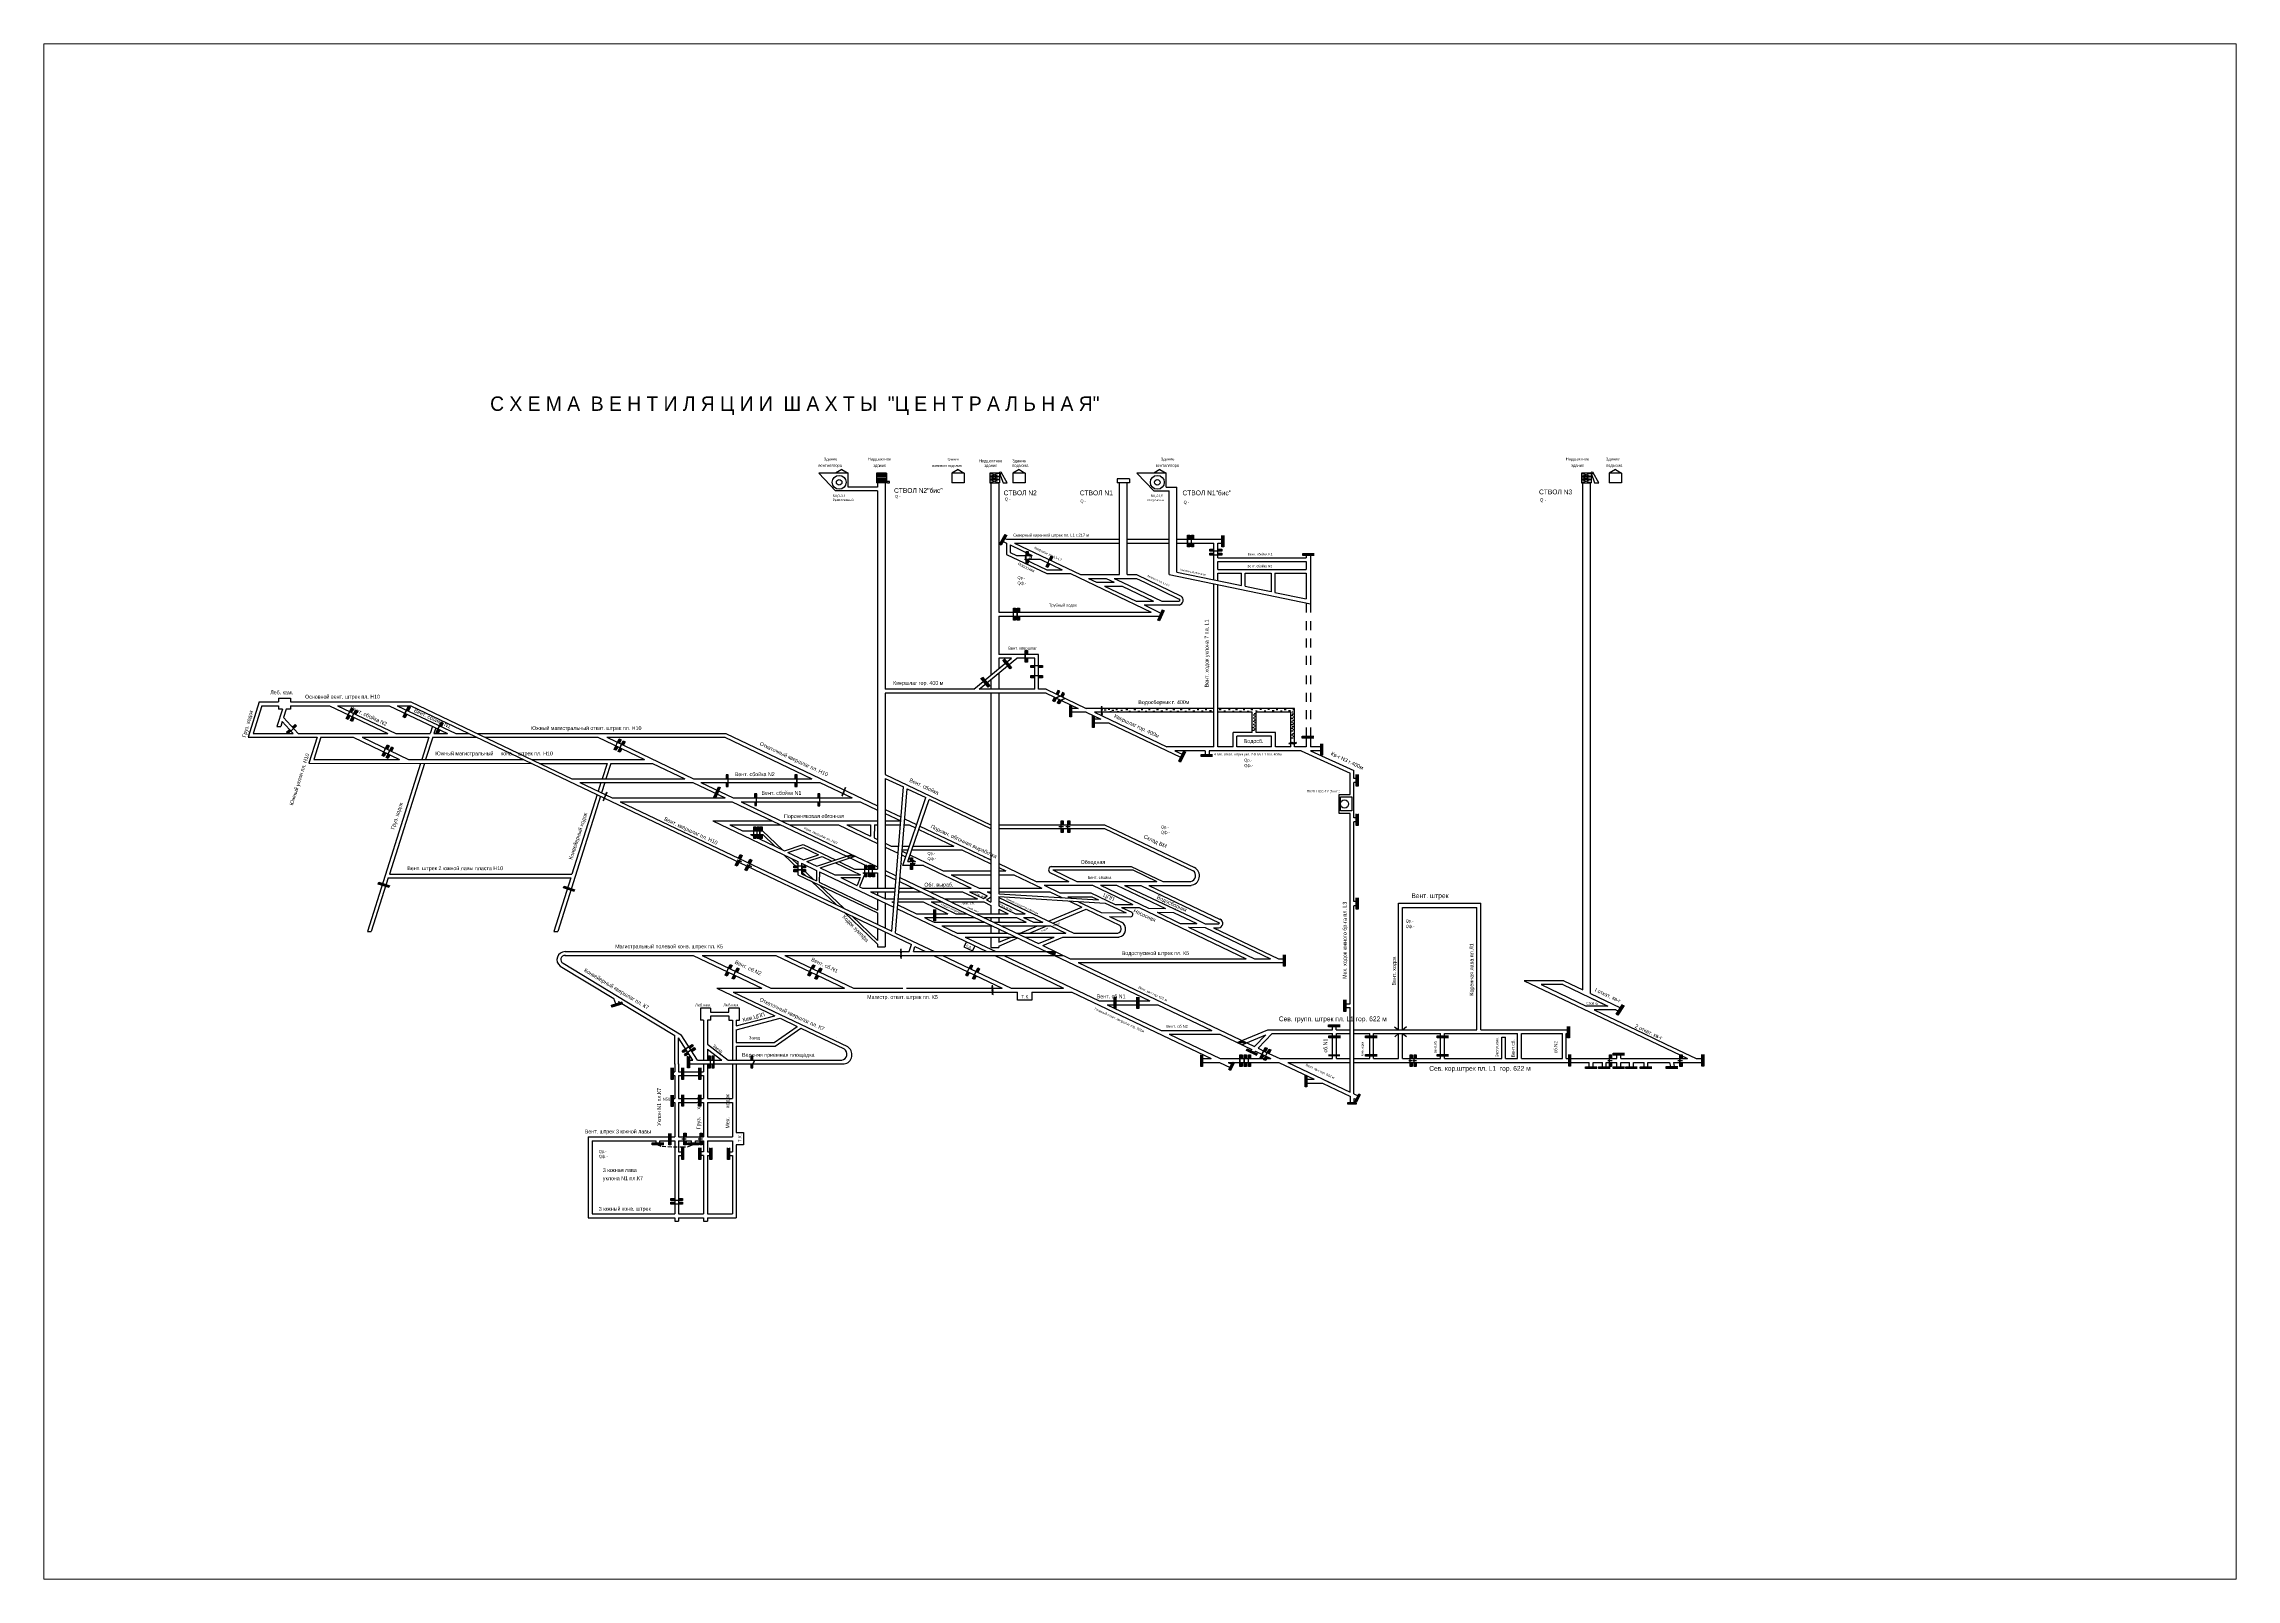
# Paper-space layout 'Layout2' of a CAD drawing. Header units: millimetres. Extents: x 29 to 262, y 20 to 183.
# The model-space entities are those that its viewports show. They can reach past a viewport. Long polylines and large blocks are cut down to what shows.
import ezdxf

# ---------------------------------------------------------------- set-up
doc = ezdxf.new("R2010")
doc.units = ezdxf.units.MM
doc.layers.add('Двери', color=7, linetype='Continuous')
doc.layers.add('Перемычки', color=7, linetype='Continuous')

msp = doc.modelspace()

# ---------------------------------------------------------------- hatches: boundary and pattern name
for color, points in [(256, [(-366.5, 71.7), (-366.4, 71.7), (-366.6, 71.8), (-366.7, 71.8), (-368.5, 68.1), (-370.1, 68.9), (-368.3, 72.6), (-368.5, 72.7), (-370.4, 68.9), (-368.4, 67.9)]), (256, [(-363.4, 70.2), (-363.6, 70.3), (-365.4, 66.5), (-363.5, 65.5), (-361.6, 69.3), (-361.5, 69.4), (-361.7, 69.4), (-361.8, 69.4), (-363.6, 65.8), (-365.2, 66.6)]), (3, [(-361.8, 69.4), (-361.7, 69.4), (-363.4, 70.2), (-365.2, 66.6), (-363.6, 65.8)]), (256, [(-579.5, -91.2), (-585, -93), (-575.9, -92.9)]), (256, [(-367.6, -192.3), (-376.8, -192.3), (-368.5, -196.3)]), (256, [(-173.4, -284.9), (-178.3, -287), (-168.5, -287.2)])]:
    msp.add_hatch(color=color).paths.add_polyline_path(points)
h = msp.add_hatch(color=3)
h.paths.add_polyline_path([(-363.3, 78.7), (-364.9, 79.5), (-366.7, 75.8), (-365, 75)])
h.paths.add_polyline_path([(-361.8, 73.5), (-360.1, 72.7), (-358.4, 76.3), (-360, 77.1)])
h.paths.add_polyline_path([(-370.1, 68.9), (-368.5, 68.1), (-366.7, 71.8), (-366.6, 71.8), (-368.3, 72.6)])
h = msp.add_hatch(color=256)
h.paths.add_polyline_path([(-181.4, -308.2), (-183.1, -307.4), (-186.9, -315.2), (-185.2, -316)])
h.paths.add_polyline_path([(-181.6, -308.3), (-183, -307.5), (-186.7, -315.1), (-185.3, -315.8)], flags=16)
h = msp.add_hatch(color=256)
h.paths.add_polyline_path([(-50.2, -341.4), (-51.8, -340.5), (-55.7, -348.3), (-54, -349.1)])
h.paths.add_polyline_path([(-50.3, -341.4), (-51.8, -340.7), (-55.5, -348.3), (-54, -349)], flags=16)
h = msp.add_hatch(color=256)
h.paths.add_polyline_path([(-63.1, -349.4), (-63.1, -351.2), (-54.4, -351.2), (-54.4, -349.4)])
h.paths.add_polyline_path([(-63, -349.5), (-63, -351.1), (-54.6, -351.1), (-54.6, -349.5)], flags=16)
at = {"layer": 'Двери'}
h = msp.add_hatch(color=256, dxfattribs=at)
h.paths.add_polyline_path([(-227.7, 237.1), (-227.7, 241.2), (-229.9, 241.2), (-229.9, 237.1), (-229.8, 237.1), (-229.8, 241.1), (-227.8, 241.1), (-227.8, 237.1)])
h.paths.add_polyline_path([(-229.8, 233.1), (-229.8, 237.1), (-229.9, 237.1), (-229.9, 233.1)])
h.paths.add_polyline_path([(-227.7, 229), (-227.7, 233.1), (-227.8, 233.1), (-227.8, 229.1), (-229.8, 229.1), (-229.8, 233.1), (-229.9, 233.1), (-229.9, 229)])
h = msp.add_hatch(color=3, dxfattribs=at)
h.paths.add_polyline_path([(-227.8, 241.1), (-229.8, 241.1), (-229.8, 237.1), (-227.8, 237.1)])
h.paths.add_polyline_path([(-229.8, 229.1), (-227.8, 229.1), (-227.8, 233.1), (-229.8, 233.1)])
h = msp.add_hatch(color=256, dxfattribs=at)
h.paths.add_polyline_path([(-223.7, 237.1), (-223.7, 241.2), (-225.9, 241.2), (-225.9, 237.1), (-225.8, 237.1), (-225.8, 241.1), (-223.8, 241.1), (-223.8, 237.1)])
h.paths.add_polyline_path([(-225.8, 233.1), (-225.8, 237.1), (-225.9, 237.1), (-225.9, 233.1)])
h.paths.add_polyline_path([(-223.7, 229), (-223.7, 233.1), (-223.8, 233.1), (-223.8, 229.1), (-225.8, 229.1), (-225.8, 233.1), (-225.9, 233.1), (-225.9, 229)])
h = msp.add_hatch(color=3, dxfattribs=at)
h.paths.add_polyline_path([(-223.8, 241.1), (-225.8, 241.1), (-225.8, 237.1), (-223.8, 237.1)])
h.paths.add_polyline_path([(-225.8, 229.1), (-223.8, 229.1), (-223.8, 233.1), (-225.8, 233.1)])
h = msp.add_hatch(color=256, dxfattribs=at)
h.paths.add_polyline_path([(-395.9, 220.2), (-395.9, 224.3), (-398.1, 224.3), (-398.1, 220.2), (-398, 220.2), (-398, 224.2), (-396, 224.2), (-396, 220.2)])
h.paths.add_polyline_path([(-398, 216.2), (-398, 220.2), (-398.1, 220.2), (-398.1, 216.2)])
h.paths.add_polyline_path([(-395.9, 212.1), (-395.9, 216.2), (-396, 216.2), (-396, 212.2), (-398, 212.2), (-398, 216.2), (-398.1, 216.2), (-398.1, 212.1)])
h = msp.add_hatch(color=3, dxfattribs=at)
h.paths.add_polyline_path([(-396, 224.2), (-398, 224.2), (-398, 220.2), (-396, 220.2)])
h.paths.add_polyline_path([(-398, 212.2), (-396, 212.2), (-396, 216.2), (-398, 216.2)])
h = msp.add_hatch(color=256, dxfattribs=at)
h.paths.add_polyline_path([(-371.8, 215.1), (-370.1, 218.8), (-372.1, 219.7), (-373.8, 216), (-373.7, 216), (-372, 219.6), (-370.2, 218.7), (-371.9, 215.1)])
h.paths.add_polyline_path([(-375.5, 212.3), (-373.7, 216), (-373.8, 216), (-375.5, 212.4)])
h.paths.add_polyline_path([(-375.3, 207.7), (-373.6, 211.4), (-373.7, 211.5), (-375.4, 207.9), (-377.2, 208.7), (-375.5, 212.3), (-375.5, 212.4), (-377.3, 208.7)])
h = msp.add_hatch(color=3, dxfattribs=at)
h.paths.add_polyline_path([(-370.2, 218.7), (-372, 219.6), (-373.7, 216), (-371.9, 215.1)])
h.paths.add_polyline_path([(-377.2, 208.7), (-375.4, 207.9), (-373.7, 211.5), (-375.5, 212.3)])
h = msp.add_hatch(color=256, dxfattribs=at)
h.paths.add_polyline_path([(-202.6, 226.7), (-206.7, 226.7), (-206.7, 224.5), (-202.6, 224.5), (-202.6, 224.6), (-206.6, 224.6), (-206.6, 226.6), (-202.6, 226.6)])
h.paths.add_polyline_path([(-198.6, 224.6), (-202.6, 224.6), (-202.6, 224.5), (-198.6, 224.5)])
h.paths.add_polyline_path([(-194.5, 226.7), (-198.6, 226.7), (-198.6, 226.6), (-194.6, 226.6), (-194.6, 224.6), (-198.6, 224.6), (-198.6, 224.5), (-194.5, 224.5)])
h = msp.add_hatch(color=256, dxfattribs=at)
h.paths.add_polyline_path([(-202.6, 222.7), (-206.7, 222.7), (-206.7, 220.5), (-202.6, 220.5), (-202.6, 220.6), (-206.6, 220.6), (-206.6, 222.6), (-202.6, 222.6)])
h.paths.add_polyline_path([(-198.6, 220.6), (-202.6, 220.6), (-202.6, 220.5), (-198.6, 220.5)])
h.paths.add_polyline_path([(-194.5, 222.7), (-198.6, 222.7), (-198.6, 222.6), (-194.6, 222.6), (-194.6, 220.6), (-198.6, 220.6), (-198.6, 220.5), (-194.5, 220.5)])
h = msp.add_hatch(color=3, dxfattribs=at)
h.paths.add_polyline_path([(-206.6, 226.6), (-206.6, 224.6), (-202.6, 224.6), (-202.6, 226.6)])
h.paths.add_polyline_path([(-194.6, 224.6), (-194.6, 226.6), (-198.6, 226.6), (-198.6, 224.6)])
h = msp.add_hatch(color=3, dxfattribs=at)
h.paths.add_polyline_path([(-206.6, 222.6), (-206.6, 220.6), (-202.6, 220.6), (-202.6, 222.6)])
h.paths.add_polyline_path([(-194.6, 220.6), (-194.6, 222.6), (-198.6, 222.6), (-198.6, 220.6)])
h = msp.add_hatch(color=256, dxfattribs=at)
h.paths.add_polyline_path([(-409, 161.1), (-409, 165.2), (-411.2, 165.2), (-411.2, 161.1), (-411.1, 161.1), (-411.1, 165.1), (-409.1, 165.1), (-409.1, 161.1)])
h.paths.add_polyline_path([(-411.1, 157.1), (-411.1, 161.1), (-411.2, 161.1), (-411.2, 157.1)])
h.paths.add_polyline_path([(-409, 153), (-409, 157.1), (-409.1, 157.1), (-409.1, 153.1), (-411.1, 153.1), (-411.1, 157.1), (-411.2, 157.1), (-411.2, 153)])
h = msp.add_hatch(color=256, dxfattribs=at)
h.paths.add_polyline_path([(-409, 161), (-409, 165.1), (-411.2, 165.1), (-411.2, 161), (-411.1, 161), (-411.1, 165), (-409.1, 165), (-409.1, 161)])
h.paths.add_polyline_path([(-411.1, 157), (-411.1, 161), (-411.2, 161), (-411.2, 157)])
h.paths.add_polyline_path([(-409, 152.9), (-409, 157), (-409.1, 157), (-409.1, 153), (-411.1, 153), (-411.1, 157), (-411.2, 157), (-411.2, 152.9)])
h = msp.add_hatch(color=3, dxfattribs=at)
h.paths.add_polyline_path([(-409.1, 165.1), (-411.1, 165.1), (-411.1, 161.1), (-409.1, 161.1)])
h.paths.add_polyline_path([(-411.1, 153.1), (-409.1, 153.1), (-409.1, 157.1), (-411.1, 157.1)])
h = msp.add_hatch(color=3, dxfattribs=at)
h.paths.add_polyline_path([(-409.1, 165), (-411.1, 165), (-411.1, 161), (-409.1, 161)])
h.paths.add_polyline_path([(-411.1, 153), (-409.1, 153), (-409.1, 157), (-411.1, 157)])
h = msp.add_hatch(color=256, dxfattribs=at)
h.paths.add_polyline_path([(-405, 161.1), (-405, 165.2), (-407.2, 165.2), (-407.2, 161.1), (-407.1, 161.1), (-407.1, 165.1), (-405.1, 165.1), (-405.1, 161.1)])
h.paths.add_polyline_path([(-407.1, 157.1), (-407.1, 161.1), (-407.2, 161.1), (-407.2, 157.1)])
h.paths.add_polyline_path([(-405, 153), (-405, 157.1), (-405.1, 157.1), (-405.1, 153.1), (-407.1, 153.1), (-407.1, 157.1), (-407.2, 157.1), (-407.2, 153)])
h = msp.add_hatch(color=256, dxfattribs=at)
h.paths.add_polyline_path([(-405, 161), (-405, 165.1), (-407.2, 165.1), (-407.2, 161), (-407.1, 161), (-407.1, 165), (-405.1, 165), (-405.1, 161)])
h.paths.add_polyline_path([(-407.1, 157), (-407.1, 161), (-407.2, 161), (-407.2, 157)])
h.paths.add_polyline_path([(-405, 152.9), (-405, 157), (-405.1, 157), (-405.1, 153), (-407.1, 153), (-407.1, 157), (-407.2, 157), (-407.2, 152.9)])
h = msp.add_hatch(color=3, dxfattribs=at)
h.paths.add_polyline_path([(-405.1, 165.1), (-407.1, 165.1), (-407.1, 161.1), (-405.1, 161.1)])
h.paths.add_polyline_path([(-407.1, 153.1), (-405.1, 153.1), (-405.1, 157.1), (-407.1, 157.1)])
h = msp.add_hatch(color=3, dxfattribs=at)
h.paths.add_polyline_path([(-405.1, 165), (-407.1, 165), (-407.1, 161), (-405.1, 161)])
h.paths.add_polyline_path([(-407.1, 153), (-405.1, 153), (-405.1, 157), (-407.1, 157)])
h = msp.add_hatch(color=256, dxfattribs=at)
h.paths.add_polyline_path([(-396.7, 117.1), (-396.7, 121.2), (-398.9, 121.2), (-398.9, 117.1), (-398.8, 117.1), (-398.8, 121.1), (-396.8, 121.1), (-396.8, 117.1)])
h.paths.add_polyline_path([(-398.8, 113.1), (-398.8, 117.1), (-398.9, 117.1), (-398.9, 113.1)])
h.paths.add_polyline_path([(-396.7, 109), (-396.7, 113.1), (-396.8, 113.1), (-396.8, 109.1), (-398.8, 109.1), (-398.8, 113.1), (-398.9, 113.1), (-398.9, 109)])
h = msp.add_hatch(color=3, dxfattribs=at)
h.paths.add_polyline_path([(-396.8, 121.1), (-398.8, 121.1), (-398.8, 117.1), (-396.8, 117.1)])
h.paths.add_polyline_path([(-398.8, 109.1), (-396.8, 109.1), (-396.8, 113.1), (-398.8, 113.1)])
h = msp.add_hatch(color=256, dxfattribs=at)
h.paths.add_polyline_path([(-385.1, 103.5), (-381, 103.5), (-381, 105.7), (-385.1, 105.7), (-385.1, 105.6), (-381.1, 105.6), (-381.1, 103.6), (-385.1, 103.6)])
h.paths.add_polyline_path([(-389.1, 105.6), (-385.1, 105.6), (-385.1, 105.7), (-389.1, 105.7)])
h.paths.add_polyline_path([(-393.2, 103.5), (-389.1, 103.5), (-389.1, 103.6), (-393.1, 103.6), (-393.1, 105.6), (-389.1, 105.6), (-389.1, 105.7), (-393.2, 105.7)])
h = msp.add_hatch(color=256, dxfattribs=at)
h.paths.add_polyline_path([(-385.1, 92.9), (-381, 92.9), (-381, 95.1), (-385.1, 95.1), (-385.1, 95), (-381.1, 95), (-381.1, 93), (-385.1, 93)])
h.paths.add_polyline_path([(-389.1, 95), (-385.1, 95), (-385.1, 95.1), (-389.1, 95.1)])
h.paths.add_polyline_path([(-393.2, 92.9), (-389.1, 92.9), (-389.1, 93), (-393.1, 93), (-393.1, 95), (-389.1, 95), (-389.1, 95.1), (-393.2, 95.1)])
h = msp.add_hatch(color=3, dxfattribs=at)
h.paths.add_polyline_path([(-381.1, 103.6), (-381.1, 105.6), (-385.1, 105.6), (-385.1, 103.6)])
h.paths.add_polyline_path([(-393.1, 105.6), (-393.1, 103.6), (-389.1, 103.6), (-389.1, 105.6)])
h = msp.add_hatch(color=3, dxfattribs=at)
h.paths.add_polyline_path([(-381.1, 93), (-381.1, 95), (-385.1, 95), (-385.1, 93)])
h.paths.add_polyline_path([(-393.1, 95), (-393.1, 93), (-389.1, 93), (-389.1, 95)])
h = msp.add_hatch(color=256, dxfattribs=at)
h.paths.add_polyline_path([(-1100.1, 56.7), (-1098.3, 60.4), (-1100.3, 61.4), (-1102.1, 57.7), (-1102, 57.6), (-1100.3, 61.2), (-1098.5, 60.4), (-1100.2, 56.7)])
h.paths.add_polyline_path([(-1103.7, 54), (-1102, 57.6), (-1102.1, 57.7), (-1103.8, 54)])
h.paths.add_polyline_path([(-1103.6, 49.4), (-1101.8, 53.1), (-1101.9, 53.1), (-1103.6, 49.5), (-1105.4, 50.4), (-1103.7, 54), (-1103.8, 54), (-1105.6, 50.3)])
h = msp.add_hatch(color=3, dxfattribs=at)
h.paths.add_polyline_path([(-1098.5, 60.4), (-1100.3, 61.2), (-1102, 57.6), (-1100.2, 56.7)])
h.paths.add_polyline_path([(-1105.4, 50.4), (-1103.6, 49.5), (-1101.9, 53.1), (-1103.7, 54)])
h = msp.add_hatch(color=256, dxfattribs=at)
h.paths.add_polyline_path([(-1095.8, 54.7), (-1094.1, 58.4), (-1096, 59.3), (-1097.8, 55.6), (-1097.7, 55.6), (-1096, 59.2), (-1094.2, 58.3), (-1095.9, 54.7)])
h.paths.add_polyline_path([(-1099.4, 52), (-1097.7, 55.6), (-1097.8, 55.6), (-1099.5, 52)])
h.paths.add_polyline_path([(-1099.3, 47.4), (-1097.6, 51.1), (-1097.6, 51.1), (-1099.4, 47.5), (-1101.2, 48.3), (-1099.4, 52), (-1099.5, 52), (-1101.3, 48.3)])
h = msp.add_hatch(color=3, dxfattribs=at)
h.paths.add_polyline_path([(-1094.2, 58.3), (-1096, 59.2), (-1097.7, 55.6), (-1095.9, 54.7)])
h.paths.add_polyline_path([(-1101.2, 48.3), (-1099.4, 47.5), (-1097.6, 51.1), (-1099.4, 52)])
h = msp.add_hatch(color=256, dxfattribs=at)
h.paths.add_polyline_path([(-1040.9, 58.4), (-1039.1, 62.1), (-1041.1, 63), (-1042.8, 59.3), (-1042.7, 59.3), (-1041, 62.9), (-1039.2, 62), (-1040.9, 58.4)])
h.paths.add_polyline_path([(-1044.5, 55.7), (-1042.7, 59.3), (-1042.8, 59.3), (-1044.6, 55.7)])
h.paths.add_polyline_path([(-1044.3, 51.1), (-1042.6, 54.8), (-1042.7, 54.8), (-1044.4, 51.2), (-1046.2, 52.1), (-1044.5, 55.7), (-1044.6, 55.7), (-1046.3, 52)])
h = msp.add_hatch(color=3, dxfattribs=at)
h.paths.add_polyline_path([(-1039.2, 62), (-1041, 62.9), (-1042.7, 59.3), (-1040.9, 58.4)])
h.paths.add_polyline_path([(-1046.2, 52.1), (-1044.4, 51.2), (-1042.7, 54.8), (-1044.5, 55.7)])
h = msp.add_hatch(color=256, dxfattribs=at)
h.paths.add_polyline_path([(-1006.4, 42), (-1004.7, 45.7), (-1006.7, 46.7), (-1008.4, 43), (-1008.3, 42.9), (-1006.6, 46.5), (-1004.8, 45.7), (-1006.5, 42.1)])
h.paths.add_polyline_path([(-1010.1, 39.3), (-1008.3, 42.9), (-1008.4, 43), (-1010.1, 39.4)])
h.paths.add_polyline_path([(-1009.9, 34.7), (-1008.2, 38.4), (-1008.2, 38.5), (-1010, 34.8), (-1011.8, 35.7), (-1010.1, 39.3), (-1010.1, 39.4), (-1011.9, 35.7)])
h = msp.add_hatch(color=3, dxfattribs=at)
h.paths.add_polyline_path([(-1004.8, 45.7), (-1006.6, 46.5), (-1008.3, 42.9), (-1006.5, 42.1)])
h.paths.add_polyline_path([(-1011.8, 35.7), (-1010, 34.8), (-1008.2, 38.5), (-1010.1, 39.3)])
h = msp.add_hatch(color=256, dxfattribs=at)
h.paths.add_polyline_path([(-1161.8, 41.5), (-1158.8, 44.3), (-1157.3, 42.7), (-1160.3, 39.9), (-1160.4, 40), (-1157.5, 42.7), (-1158.8, 44.2), (-1161.8, 41.5)])
h.paths.add_polyline_path([(-1163.4, 37.3), (-1160.4, 40), (-1160.3, 39.9), (-1163.3, 37.2)])
h.paths.add_polyline_path([(-1167.8, 36.1), (-1164.8, 38.9), (-1164.7, 38.8), (-1167.7, 36.1), (-1166.3, 34.6), (-1163.4, 37.3), (-1163.3, 37.2), (-1166.4, 34.5)])
h = msp.add_hatch(color=3, dxfattribs=at)
h.paths.add_polyline_path([(-1158.8, 44.2), (-1157.5, 42.7), (-1160.4, 40), (-1161.8, 41.5)])
h.paths.add_polyline_path([(-1166.3, 34.6), (-1167.7, 36.1), (-1164.7, 38.8), (-1163.4, 37.3)])
h = msp.add_hatch(color=256, dxfattribs=at)
h.paths.add_polyline_path([(-1062.8, 18.3), (-1061, 22), (-1063, 22.9), (-1064.8, 19.2), (-1064.7, 19.2), (-1063, 22.8), (-1061.2, 21.9), (-1062.9, 18.3)])
h.paths.add_polyline_path([(-1066.4, 15.5), (-1064.7, 19.2), (-1064.8, 19.2), (-1066.5, 15.6)])
h.paths.add_polyline_path([(-1066.3, 10.9), (-1064.5, 14.6), (-1064.6, 14.7), (-1066.3, 11.1), (-1068.1, 11.9), (-1066.4, 15.5), (-1066.5, 15.6), (-1068.3, 11.9)])
h = msp.add_hatch(color=256, dxfattribs=at)
h.paths.add_polyline_path([(-821.4, 24.6), (-819.6, 28.3), (-821.6, 29.2), (-823.4, 25.5), (-823.3, 25.5), (-821.6, 29.1), (-819.7, 28.2), (-821.5, 24.6)])
h.paths.add_polyline_path([(-825, 21.9), (-823.3, 25.5), (-823.4, 25.5), (-825.1, 21.9)])
h.paths.add_polyline_path([(-824.9, 17.3), (-823.1, 21), (-823.2, 21), (-824.9, 17.4), (-826.7, 18.3), (-825, 21.9), (-825.1, 21.9), (-826.9, 18.2)])
h = msp.add_hatch(color=3, dxfattribs=at)
h.paths.add_polyline_path([(-819.7, 28.2), (-821.6, 29.1), (-823.3, 25.5), (-821.5, 24.6)])
h.paths.add_polyline_path([(-826.7, 18.3), (-824.9, 17.4), (-823.2, 21), (-825, 21.9)])
h = msp.add_hatch(color=256, dxfattribs=at)
h.paths.add_polyline_path([(-817.1, 22.5), (-815.3, 26.2), (-817.3, 27.2), (-819.1, 23.5), (-819, 23.5), (-817.3, 27.1), (-815.5, 26.2), (-817.2, 22.6)])
h.paths.add_polyline_path([(-820.7, 19.8), (-819, 23.5), (-819.1, 23.5), (-820.8, 19.9)])
h.paths.add_polyline_path([(-820.6, 15.2), (-818.8, 18.9), (-818.9, 19), (-820.6, 15.4), (-822.4, 16.2), (-820.7, 19.8), (-820.8, 19.9), (-822.6, 16.2)])
h = msp.add_hatch(color=3, dxfattribs=at)
h.paths.add_polyline_path([(-815.5, 26.2), (-817.3, 27.1), (-819, 23.5), (-817.2, 22.6)])
h.paths.add_polyline_path([(-822.4, 16.2), (-820.6, 15.4), (-818.9, 19), (-820.7, 19.8)])
h = msp.add_hatch(color=3, dxfattribs=at)
h.paths.add_polyline_path([(-1061.2, 21.9), (-1063, 22.8), (-1064.7, 19.2), (-1062.9, 18.3)])
h.paths.add_polyline_path([(-1068.1, 11.9), (-1066.3, 11.1), (-1064.6, 14.7), (-1066.4, 15.5)])
h = msp.add_hatch(color=256, dxfattribs=at)
h.paths.add_polyline_path([(-1058.5, 16.2), (-1056.8, 19.9), (-1058.7, 20.9), (-1060.5, 17.2), (-1060.4, 17.1), (-1058.7, 20.7), (-1056.9, 19.9), (-1058.6, 16.3)])
h.paths.add_polyline_path([(-1062.1, 13.5), (-1060.4, 17.1), (-1060.5, 17.2), (-1062.2, 13.5)])
h.paths.add_polyline_path([(-1062, 8.9), (-1060.3, 12.6), (-1060.3, 12.6), (-1062.1, 9), (-1063.9, 9.9), (-1062.1, 13.5), (-1062.2, 13.5), (-1064, 9.8)])
h = msp.add_hatch(color=3, dxfattribs=at)
h.paths.add_polyline_path([(-1056.9, 19.9), (-1058.7, 20.7), (-1060.4, 17.1), (-1058.6, 16.3)])
h.paths.add_polyline_path([(-1063.9, 9.9), (-1062.1, 9), (-1060.3, 12.6), (-1062.1, 13.5)])
h = msp.add_hatch(color=256, dxfattribs=at)
h.paths.add_polyline_path([(-710.4, -12.3), (-710.4, -8.2), (-708.2, -8.2), (-708.2, -12.3), (-708.3, -12.3), (-708.3, -8.3), (-710.3, -8.3), (-710.3, -12.3)])
h.paths.add_polyline_path([(-708.3, -16.3), (-708.3, -12.3), (-708.2, -12.3), (-708.2, -16.3)])
h.paths.add_polyline_path([(-710.4, -20.4), (-710.4, -16.3), (-710.3, -16.3), (-710.3, -20.3), (-708.3, -20.3), (-708.3, -16.3), (-708.2, -16.3), (-708.2, -20.4)])
h = msp.add_hatch(color=3, dxfattribs=at)
h.paths.add_polyline_path([(-710.3, -8.3), (-708.3, -8.3), (-708.3, -12.3), (-710.3, -12.3)])
h.paths.add_polyline_path([(-708.3, -20.3), (-710.3, -20.3), (-710.3, -16.3), (-708.3, -16.3)])
h = msp.add_hatch(color=256, dxfattribs=at)
h.paths.add_polyline_path([(-638.7, -12.3), (-638.7, -8.2), (-636.5, -8.2), (-636.5, -12.3), (-636.6, -12.3), (-636.6, -8.3), (-638.6, -8.3), (-638.6, -12.3)])
h.paths.add_polyline_path([(-636.6, -16.3), (-636.6, -12.3), (-636.5, -12.3), (-636.5, -16.3)])
h.paths.add_polyline_path([(-638.7, -20.4), (-638.7, -16.3), (-638.6, -16.3), (-638.6, -20.3), (-636.6, -20.3), (-636.6, -16.3), (-636.5, -16.3), (-636.5, -20.4)])
h = msp.add_hatch(color=3, dxfattribs=at)
h.paths.add_polyline_path([(-638.6, -8.3), (-636.6, -8.3), (-636.6, -12.3), (-638.6, -12.3)])
h.paths.add_polyline_path([(-636.6, -20.3), (-638.6, -20.3), (-638.6, -16.3), (-636.6, -16.3)])
h = msp.add_hatch(color=256, dxfattribs=at)
h.paths.add_polyline_path([(-680.6, -32.3), (-680.6, -28.2), (-678.4, -28.2), (-678.4, -32.3), (-678.5, -32.3), (-678.5, -28.3), (-680.5, -28.3), (-680.5, -32.3)])
h.paths.add_polyline_path([(-678.5, -36.3), (-678.5, -32.3), (-678.4, -32.3), (-678.4, -36.3)])
h.paths.add_polyline_path([(-680.6, -40.4), (-680.6, -36.3), (-680.5, -36.3), (-680.5, -40.3), (-678.5, -40.3), (-678.5, -36.3), (-678.4, -36.3), (-678.4, -40.4)])
h = msp.add_hatch(color=3, dxfattribs=at)
h.paths.add_polyline_path([(-680.5, -28.3), (-678.5, -28.3), (-678.5, -32.3), (-680.5, -32.3)])
h.paths.add_polyline_path([(-678.5, -40.3), (-680.5, -40.3), (-680.5, -36.3), (-678.5, -36.3)])
h = msp.add_hatch(color=256, dxfattribs=at)
h.paths.add_polyline_path([(-614.9, -32.3), (-614.9, -28.2), (-612.7, -28.2), (-612.7, -32.3), (-612.8, -32.3), (-612.8, -28.3), (-614.8, -28.3), (-614.8, -32.3)])
h.paths.add_polyline_path([(-612.8, -36.3), (-612.8, -32.3), (-612.7, -32.3), (-612.7, -36.3)])
h.paths.add_polyline_path([(-614.9, -40.4), (-614.9, -36.3), (-614.8, -36.3), (-614.8, -40.3), (-612.8, -40.3), (-612.8, -36.3), (-612.7, -36.3), (-612.7, -40.4)])
h = msp.add_hatch(color=3, dxfattribs=at)
h.paths.add_polyline_path([(-614.8, -28.3), (-612.8, -28.3), (-612.8, -32.3), (-614.8, -32.3)])
h.paths.add_polyline_path([(-612.8, -40.3), (-614.8, -40.3), (-614.8, -36.3), (-612.8, -36.3)])
h = msp.add_hatch(color=256, dxfattribs=at)
h.paths.add_polyline_path([(-679.3, -66.5), (-679.3, -62.4), (-681.5, -62.4), (-681.5, -66.5), (-681.4, -66.5), (-681.4, -62.5), (-679.4, -62.5), (-679.4, -66.5)])
h.paths.add_polyline_path([(-681.4, -70.5), (-681.4, -66.5), (-681.5, -66.5), (-681.5, -70.5)])
h.paths.add_polyline_path([(-679.3, -74.6), (-679.3, -70.5), (-679.4, -70.5), (-679.4, -74.5), (-681.4, -74.5), (-681.4, -70.5), (-681.5, -70.5), (-681.5, -74.6)])
h = msp.add_hatch(color=3, dxfattribs=at)
h.paths.add_polyline_path([(-679.4, -62.5), (-681.4, -62.5), (-681.4, -66.5), (-679.4, -66.5)])
h.paths.add_polyline_path([(-681.4, -74.5), (-679.4, -74.5), (-679.4, -70.5), (-681.4, -70.5)])
h = msp.add_hatch(color=256, dxfattribs=at)
h.paths.add_polyline_path([(-675.8, -66.5), (-675.8, -62.4), (-678, -62.4), (-678, -66.5), (-677.9, -66.5), (-677.9, -62.5), (-675.9, -62.5), (-675.9, -66.5)])
h.paths.add_polyline_path([(-677.9, -70.5), (-677.9, -66.5), (-678, -66.5), (-678, -70.5)])
h.paths.add_polyline_path([(-675.8, -74.6), (-675.8, -70.5), (-675.9, -70.5), (-675.9, -74.5), (-677.9, -74.5), (-677.9, -70.5), (-678, -70.5), (-678, -74.6)])
h = msp.add_hatch(color=3, dxfattribs=at)
h.paths.add_polyline_path([(-675.9, -62.5), (-677.9, -62.5), (-677.9, -66.5), (-675.9, -66.5)])
h.paths.add_polyline_path([(-677.9, -74.5), (-675.9, -74.5), (-675.9, -70.5), (-677.9, -70.5)])
h = msp.add_hatch(color=256, dxfattribs=at)
h.paths.add_polyline_path([(-672.9, -66.5), (-672.9, -62.4), (-675.1, -62.4), (-675.1, -66.5), (-675, -66.5), (-675, -62.5), (-673, -62.5), (-673, -66.5)])
h.paths.add_polyline_path([(-675, -70.5), (-675, -66.5), (-675.1, -66.5), (-675.1, -70.5)])
h.paths.add_polyline_path([(-672.9, -74.6), (-672.9, -70.5), (-673, -70.5), (-673, -74.5), (-675, -74.5), (-675, -70.5), (-675.1, -70.5), (-675.1, -74.6)])
h = msp.add_hatch(color=3, dxfattribs=at)
h.paths.add_polyline_path([(-673, -62.5), (-675, -62.5), (-675, -66.5), (-673, -66.5)])
h.paths.add_polyline_path([(-675, -74.5), (-673, -74.5), (-673, -70.5), (-675, -70.5)])
h = msp.add_hatch(color=256, dxfattribs=at)
h.paths.add_polyline_path([(-359.4, -60.2), (-359.4, -56.1), (-361.6, -56.1), (-361.6, -60.2), (-361.5, -60.2), (-361.5, -56.2), (-359.5, -56.2), (-359.5, -60.2)])
h.paths.add_polyline_path([(-361.5, -64.2), (-361.5, -60.2), (-361.6, -60.2), (-361.6, -64.2)])
h.paths.add_polyline_path([(-359.4, -68.3), (-359.4, -64.2), (-359.5, -64.2), (-359.5, -68.2), (-361.5, -68.2), (-361.5, -64.2), (-361.6, -64.2), (-361.6, -68.3)])
h = msp.add_hatch(color=3, dxfattribs=at)
h.paths.add_polyline_path([(-359.5, -56.2), (-361.5, -56.2), (-361.5, -60.2), (-359.5, -60.2)])
h.paths.add_polyline_path([(-361.5, -68.2), (-359.5, -68.2), (-359.5, -64.2), (-361.5, -64.2)])
h = msp.add_hatch(color=256, dxfattribs=at)
h.paths.add_polyline_path([(-352.4, -60.2), (-352.4, -56.1), (-354.6, -56.1), (-354.6, -60.2), (-354.5, -60.2), (-354.5, -56.2), (-352.5, -56.2), (-352.5, -60.2)])
h.paths.add_polyline_path([(-354.5, -64.2), (-354.5, -60.2), (-354.6, -60.2), (-354.6, -64.2)])
h.paths.add_polyline_path([(-352.4, -68.3), (-352.4, -64.2), (-352.5, -64.2), (-352.5, -68.2), (-354.5, -68.2), (-354.5, -64.2), (-354.6, -64.2), (-354.6, -68.3)])
h = msp.add_hatch(color=3, dxfattribs=at)
h.paths.add_polyline_path([(-352.5, -56.2), (-354.5, -56.2), (-354.5, -60.2), (-352.5, -60.2)])
h.paths.add_polyline_path([(-354.5, -68.2), (-352.5, -68.2), (-352.5, -64.2), (-354.5, -64.2)])
h = msp.add_hatch(color=256, dxfattribs=at)
h.paths.add_polyline_path([(-699.1, -98.6), (-700.9, -102.3), (-698.9, -103.2), (-697.1, -99.5), (-697.2, -99.5), (-698.9, -103.1), (-700.7, -102.3), (-699, -98.6)])
h.paths.add_polyline_path([(-695.5, -95.9), (-697.2, -99.5), (-697.1, -99.5), (-695.4, -95.9)])
h.paths.add_polyline_path([(-695.6, -91.3), (-697.4, -95), (-697.3, -95), (-695.6, -91.4), (-693.8, -92.3), (-695.5, -95.9), (-695.4, -95.9), (-693.7, -92.2)])
h = msp.add_hatch(color=3, dxfattribs=at)
h.paths.add_polyline_path([(-700.7, -102.3), (-698.9, -103.1), (-697.2, -99.5), (-699, -98.6)])
h.paths.add_polyline_path([(-693.8, -92.3), (-695.6, -91.4), (-697.3, -95), (-695.5, -95.9)])
h = msp.add_hatch(color=256, dxfattribs=at)
h.paths.add_polyline_path([(-688.9, -103.5), (-690.7, -107.2), (-688.7, -108.1), (-686.9, -104.4), (-687, -104.4), (-688.8, -108), (-690.6, -107.1), (-688.8, -103.5)])
h.paths.add_polyline_path([(-685.3, -100.7), (-687, -104.4), (-686.9, -104.4), (-685.2, -100.8)])
h.paths.add_polyline_path([(-685.5, -96.1), (-687.2, -99.8), (-687.1, -99.9), (-685.4, -96.3), (-683.6, -97.1), (-685.3, -100.7), (-685.2, -100.8), (-683.5, -97.1)])
h = msp.add_hatch(color=3, dxfattribs=at)
h.paths.add_polyline_path([(-690.6, -107.1), (-688.8, -108), (-687, -104.4), (-688.8, -103.5)])
h.paths.add_polyline_path([(-683.6, -97.1), (-685.4, -96.3), (-687.1, -99.9), (-685.3, -100.7)])
h = msp.add_hatch(color=256, dxfattribs=at)
h.paths.add_polyline_path([(-631.7, -105.1), (-627.6, -105.1), (-627.6, -102.9), (-631.7, -102.9), (-631.7, -103), (-627.7, -103), (-627.7, -105), (-631.7, -105)])
h.paths.add_polyline_path([(-635.7, -103), (-631.7, -103), (-631.7, -102.9), (-635.7, -102.9)])
h.paths.add_polyline_path([(-639.8, -105.1), (-635.7, -105.1), (-635.7, -105), (-639.7, -105), (-639.7, -103), (-635.7, -103), (-635.7, -102.9), (-639.8, -102.9)])
h = msp.add_hatch(color=256, dxfattribs=at)
h.paths.add_polyline_path([(-631.7, -109.1), (-627.6, -109.1), (-627.6, -106.9), (-631.7, -106.9), (-631.7, -107), (-627.7, -107), (-627.7, -109), (-631.7, -109)])
h.paths.add_polyline_path([(-635.7, -107), (-631.7, -107), (-631.7, -106.9), (-635.7, -106.9)])
h.paths.add_polyline_path([(-639.8, -109.1), (-635.7, -109.1), (-635.7, -109), (-639.7, -109), (-639.7, -107), (-635.7, -107), (-635.7, -106.9), (-639.8, -106.9)])
h = msp.add_hatch(color=3, dxfattribs=at)
h.paths.add_polyline_path([(-627.7, -105), (-627.7, -103), (-631.7, -103), (-631.7, -105)])
h.paths.add_polyline_path([(-639.7, -103), (-639.7, -105), (-635.7, -105), (-635.7, -103)])
h = msp.add_hatch(color=3, dxfattribs=at)
h.paths.add_polyline_path([(-627.7, -109), (-627.7, -107), (-631.7, -107), (-631.7, -109)])
h.paths.add_polyline_path([(-639.7, -107), (-639.7, -109), (-635.7, -109), (-635.7, -107)])
h = msp.add_hatch(color=256, dxfattribs=at)
h.paths.add_polyline_path([(-563.7, -106.4), (-563.7, -102.3), (-565.9, -102.3), (-565.9, -106.4), (-565.8, -106.4), (-565.8, -102.4), (-563.8, -102.4), (-563.8, -106.4)])
h.paths.add_polyline_path([(-565.8, -110.4), (-565.8, -106.4), (-565.9, -106.4), (-565.9, -110.4)])
h.paths.add_polyline_path([(-563.7, -114.5), (-563.7, -110.4), (-563.8, -110.4), (-563.8, -114.4), (-565.8, -114.4), (-565.8, -110.4), (-565.9, -110.4), (-565.9, -114.5)])
h = msp.add_hatch(color=3, dxfattribs=at)
h.paths.add_polyline_path([(-563.8, -102.4), (-565.8, -102.4), (-565.8, -106.4), (-563.8, -106.4)])
h.paths.add_polyline_path([(-565.8, -114.4), (-563.8, -114.4), (-563.8, -110.4), (-565.8, -110.4)])
h = msp.add_hatch(color=256, dxfattribs=at)
h.paths.add_polyline_path([(-559.7, -106.4), (-559.7, -102.3), (-561.9, -102.3), (-561.9, -106.4), (-561.8, -106.4), (-561.8, -102.4), (-559.8, -102.4), (-559.8, -106.4)])
h.paths.add_polyline_path([(-561.8, -110.4), (-561.8, -106.4), (-561.9, -106.4), (-561.9, -110.4)])
h.paths.add_polyline_path([(-559.7, -114.5), (-559.7, -110.4), (-559.8, -110.4), (-559.8, -114.4), (-561.8, -114.4), (-561.8, -110.4), (-561.9, -110.4), (-561.9, -114.5)])
h = msp.add_hatch(color=3, dxfattribs=at)
h.paths.add_polyline_path([(-559.8, -102.4), (-561.8, -102.4), (-561.8, -106.4), (-559.8, -106.4)])
h.paths.add_polyline_path([(-561.8, -114.4), (-559.8, -114.4), (-559.8, -110.4), (-561.8, -110.4)])
h = msp.add_hatch(color=256, dxfattribs=at)
h.paths.add_polyline_path([(-555.7, -106.4), (-555.7, -102.3), (-557.9, -102.3), (-557.9, -106.4), (-557.8, -106.4), (-557.8, -102.4), (-555.8, -102.4), (-555.8, -106.4)])
h.paths.add_polyline_path([(-557.8, -110.4), (-557.8, -106.4), (-557.9, -106.4), (-557.9, -110.4)])
h.paths.add_polyline_path([(-555.7, -114.5), (-555.7, -110.4), (-555.8, -110.4), (-555.8, -114.4), (-557.8, -114.4), (-557.8, -110.4), (-557.9, -110.4), (-557.9, -114.5)])
h = msp.add_hatch(color=3, dxfattribs=at)
h.paths.add_polyline_path([(-555.8, -102.4), (-557.8, -102.4), (-557.8, -106.4), (-555.8, -106.4)])
h.paths.add_polyline_path([(-557.8, -114.4), (-555.8, -114.4), (-555.8, -110.4), (-557.8, -110.4)])
h = msp.add_hatch(color=256, dxfattribs=at)
h.paths.add_polyline_path([(-518.5, -102.6), (-518.5, -106.7), (-516.3, -106.7), (-516.3, -102.6), (-516.4, -102.6), (-516.4, -106.6), (-518.4, -106.6), (-518.4, -102.6)])
h.paths.add_polyline_path([(-516.4, -98.6), (-516.4, -102.6), (-516.3, -102.6), (-516.3, -98.6)])
h.paths.add_polyline_path([(-518.5, -94.5), (-518.5, -98.6), (-518.4, -98.6), (-518.4, -94.6), (-516.4, -94.6), (-516.4, -98.6), (-516.3, -98.6), (-516.3, -94.5)])
h = msp.add_hatch(color=3, dxfattribs=at)
h.paths.add_polyline_path([(-518.4, -106.6), (-516.4, -106.6), (-516.4, -102.6), (-518.4, -102.6)])
h.paths.add_polyline_path([(-516.4, -94.6), (-518.4, -94.6), (-518.4, -98.6), (-516.4, -98.6)])
h = msp.add_hatch(color=256, dxfattribs=at)
h.paths.add_polyline_path([(-492.1, -160.5), (-492.1, -156.4), (-492.2, -156.4), (-492.2, -160.4), (-494.2, -160.4), (-494.2, -156.4), (-494.3, -156.4), (-494.3, -160.5)])
h.paths.add_polyline_path([(-492.2, -156.4), (-492.1, -156.4), (-492.1, -148.3), (-494.3, -148.3), (-494.3, -156.4), (-494.2, -156.4), (-494.2, -148.4), (-492.2, -148.4)])
h = msp.add_hatch(color=3, dxfattribs=at)
h.paths.add_polyline_path([(-494.2, -160.4), (-492.2, -160.4), (-492.2, -156.4), (-494.2, -156.4)])
h.paths.add_polyline_path([(-492.2, -152.4), (-494.2, -152.4), (-494.2, -156.4), (-492.2, -156.4)])
h.paths.add_polyline_path([(-492.2, -152.4), (-492.2, -148.4), (-494.2, -148.4), (-494.2, -152.4)])
h = msp.add_hatch(color=256, dxfattribs=at)
h.paths.add_polyline_path([(-705.7, -210.4), (-704, -206.7), (-705.9, -205.7), (-707.7, -209.4), (-707.6, -209.5), (-705.9, -205.9), (-704.1, -206.7), (-705.8, -210.3)])
h.paths.add_polyline_path([(-709.3, -213.1), (-707.6, -209.5), (-707.7, -209.4), (-709.4, -213)])
h.paths.add_polyline_path([(-709.2, -217.7), (-707.4, -214), (-707.5, -214), (-709.3, -217.6), (-711.1, -216.7), (-709.3, -213.1), (-709.4, -213), (-711.2, -216.7)])
h = msp.add_hatch(color=3, dxfattribs=at)
h.paths.add_polyline_path([(-704.1, -206.7), (-705.9, -205.9), (-707.6, -209.5), (-705.8, -210.3)])
h.paths.add_polyline_path([(-711.1, -216.7), (-709.3, -217.6), (-707.5, -214), (-709.3, -213.1)])
h = msp.add_hatch(color=256, dxfattribs=at)
h.paths.add_polyline_path([(-698.5, -213.8), (-696.7, -210.1), (-698.7, -209.2), (-700.5, -212.9), (-700.4, -212.9), (-698.7, -209.3), (-696.9, -210.2), (-698.6, -213.8)])
h.paths.add_polyline_path([(-702.1, -216.5), (-700.4, -212.9), (-700.5, -212.9), (-702.2, -216.5)])
h.paths.add_polyline_path([(-702, -221.1), (-700.2, -217.4), (-700.3, -217.4), (-702, -221), (-703.8, -220.1), (-702.1, -216.5), (-702.2, -216.5), (-704, -220.2)])
h = msp.add_hatch(color=3, dxfattribs=at)
h.paths.add_polyline_path([(-696.9, -210.2), (-698.7, -209.3), (-700.4, -212.9), (-698.6, -213.8)])
h.paths.add_polyline_path([(-703.8, -220.1), (-702, -221), (-700.3, -217.4), (-702.1, -216.5)])
h = msp.add_hatch(color=256, dxfattribs=at)
h.paths.add_polyline_path([(-619.6, -210.5), (-617.9, -206.8), (-619.9, -205.9), (-621.6, -209.6), (-621.5, -209.6), (-619.8, -206), (-618, -206.9), (-619.7, -210.5)])
h.paths.add_polyline_path([(-623.3, -213.2), (-621.5, -209.6), (-621.6, -209.6), (-623.3, -213.2)])
h.paths.add_polyline_path([(-623.1, -217.8), (-621.4, -214.1), (-621.4, -214.1), (-623.2, -217.7), (-625, -216.8), (-623.3, -213.2), (-623.3, -213.2), (-625.1, -216.9)])
h = msp.add_hatch(color=3, dxfattribs=at)
h.paths.add_polyline_path([(-618, -206.9), (-619.8, -206), (-621.5, -209.6), (-619.7, -210.5)])
h.paths.add_polyline_path([(-625, -216.8), (-623.2, -217.7), (-621.4, -214.1), (-623.3, -213.2)])
h = msp.add_hatch(color=256, dxfattribs=at)
h.paths.add_polyline_path([(-612.4, -214), (-610.6, -210.3), (-612.6, -209.3), (-614.4, -213), (-614.3, -213.1), (-612.6, -209.4), (-610.8, -210.3), (-612.5, -213.9)])
h.paths.add_polyline_path([(-616, -216.7), (-614.3, -213.1), (-614.4, -213), (-616.1, -216.6)])
h.paths.add_polyline_path([(-615.9, -221.3), (-614.1, -217.6), (-614.2, -217.5), (-615.9, -221.1), (-617.8, -220.3), (-616, -216.7), (-616.1, -216.6), (-617.9, -220.3)])
h = msp.add_hatch(color=3, dxfattribs=at)
h.paths.add_polyline_path([(-610.8, -210.3), (-612.6, -209.4), (-614.3, -213.1), (-612.5, -213.9)])
h.paths.add_polyline_path([(-617.8, -220.3), (-615.9, -221.1), (-614.2, -217.5), (-616, -216.7)])
h = msp.add_hatch(color=256, dxfattribs=at)
h.paths.add_polyline_path([(-455.4, -210.5), (-453.7, -206.8), (-455.6, -205.9), (-457.4, -209.6), (-457.3, -209.6), (-455.6, -206), (-453.8, -206.9), (-455.5, -210.5)])
h.paths.add_polyline_path([(-459, -213.2), (-457.3, -209.6), (-457.4, -209.6), (-459.1, -213.2)])
h.paths.add_polyline_path([(-458.9, -217.8), (-457.2, -214.1), (-457.2, -214.1), (-459, -217.7), (-460.8, -216.8), (-459, -213.2), (-459.1, -213.2), (-460.9, -216.9)])
h = msp.add_hatch(color=3, dxfattribs=at)
h.paths.add_polyline_path([(-453.8, -206.9), (-455.6, -206), (-457.3, -209.6), (-455.5, -210.5)])
h.paths.add_polyline_path([(-460.8, -216.8), (-459, -217.7), (-457.2, -214.1), (-459, -213.2)])
h = msp.add_hatch(color=256, dxfattribs=at)
h.paths.add_polyline_path([(-448.2, -214), (-446.4, -210.3), (-448.4, -209.3), (-450.2, -213), (-450.1, -213.1), (-448.4, -209.4), (-446.6, -210.3), (-448.3, -213.9)])
h.paths.add_polyline_path([(-451.8, -216.7), (-450.1, -213.1), (-450.2, -213), (-451.9, -216.6)])
h.paths.add_polyline_path([(-451.7, -221.3), (-449.9, -217.6), (-450, -217.5), (-451.7, -221.1), (-453.5, -220.3), (-451.8, -216.7), (-451.9, -216.6), (-453.7, -220.3)])
h = msp.add_hatch(color=3, dxfattribs=at)
h.paths.add_polyline_path([(-446.6, -210.3), (-448.4, -209.4), (-450.1, -213.1), (-448.3, -213.9)])
h.paths.add_polyline_path([(-453.5, -220.3), (-451.7, -221.1), (-450, -217.5), (-451.8, -216.7)])
h = msp.add_hatch(color=256, dxfattribs=at)
h.paths.add_polyline_path([(-747.9, -293), (-744.4, -290.8), (-745.6, -289), (-749.1, -291.2), (-749, -291.3), (-745.7, -289.1), (-744.6, -290.8), (-747.9, -293)])
h.paths.add_polyline_path([(-752.4, -293.4), (-749, -291.3), (-749.1, -291.2), (-752.4, -293.3)])
h.paths.add_polyline_path([(-754.7, -297.4), (-751.3, -295.2), (-751.3, -295.1), (-754.7, -297.3), (-755.8, -295.6), (-752.4, -293.4), (-752.4, -293.3), (-755.9, -295.6)])
h = msp.add_hatch(color=3, dxfattribs=at)
h.paths.add_polyline_path([(-744.6, -290.8), (-745.7, -289.1), (-749, -291.3), (-747.9, -293)])
h.paths.add_polyline_path([(-755.8, -295.6), (-754.7, -297.3), (-751.3, -295.1), (-752.4, -293.4)])
h = msp.add_hatch(color=256, dxfattribs=at)
h.paths.add_polyline_path([(-745.7, -296.4), (-742.3, -294.2), (-743.5, -292.3), (-746.9, -294.6), (-746.9, -294.6), (-743.5, -292.5), (-742.4, -294.2), (-745.8, -296.3)])
h.paths.add_polyline_path([(-750.2, -296.8), (-746.9, -294.6), (-746.9, -294.6), (-750.3, -296.7)])
h.paths.add_polyline_path([(-752.6, -300.8), (-749.1, -298.6), (-749.2, -298.5), (-752.5, -300.6), (-753.6, -299), (-750.2, -296.8), (-750.3, -296.7), (-753.7, -298.9)])
h = msp.add_hatch(color=3, dxfattribs=at)
h.paths.add_polyline_path([(-742.4, -294.2), (-743.5, -292.5), (-746.9, -294.6), (-745.8, -296.3)])
h.paths.add_polyline_path([(-753.6, -299), (-752.5, -300.6), (-749.2, -298.5), (-750.2, -296.8)])
h = msp.add_hatch(color=256, dxfattribs=at)
h.paths.add_polyline_path([(-148.8, -296.6), (-147.1, -292.9), (-149.1, -292), (-150.8, -295.7), (-150.7, -295.7), (-149, -292.1), (-147.2, -293), (-148.9, -296.6)])
h.paths.add_polyline_path([(-152.5, -299.3), (-150.7, -295.7), (-150.8, -295.7), (-152.6, -299.3)])
h.paths.add_polyline_path([(-152.3, -303.9), (-150.6, -300.2), (-150.7, -300.2), (-152.4, -303.8), (-154.2, -302.9), (-152.5, -299.3), (-152.6, -299.3), (-154.3, -303)])
h = msp.add_hatch(color=3, dxfattribs=at)
h.paths.add_polyline_path([(-147.2, -293), (-149, -292.1), (-150.7, -295.7), (-148.9, -296.6)])
h.paths.add_polyline_path([(-154.2, -302.9), (-152.4, -303.8), (-150.7, -300.2), (-152.5, -299.3)])
h = msp.add_hatch(color=256, dxfattribs=at)
h.paths.add_polyline_path([(-145.1, -298.4), (-143.3, -294.7), (-145.3, -293.8), (-147.1, -297.5), (-147, -297.5), (-145.3, -293.9), (-143.5, -294.8), (-145.2, -298.4)])
h.paths.add_polyline_path([(-148.7, -301.1), (-147, -297.5), (-147.1, -297.5), (-148.8, -301.1)])
h.paths.add_polyline_path([(-148.6, -305.7), (-146.8, -302), (-146.9, -302), (-148.6, -305.6), (-150.4, -304.7), (-148.7, -301.1), (-148.8, -301.1), (-150.6, -304.8)])
h = msp.add_hatch(color=3, dxfattribs=at)
h.paths.add_polyline_path([(-143.5, -294.8), (-145.3, -293.9), (-147, -297.5), (-145.2, -298.4)])
h.paths.add_polyline_path([(-150.4, -304.7), (-148.6, -305.6), (-146.9, -302), (-148.7, -301.1)])
h = msp.add_hatch(color=256, dxfattribs=at)
h.paths.add_polyline_path([(-728.8, -305.3), (-728.8, -301.2), (-726.6, -301.2), (-726.6, -305.3), (-726.7, -305.3), (-726.7, -301.3), (-728.7, -301.3), (-728.7, -305.3)])
h.paths.add_polyline_path([(-726.7, -309.3), (-726.7, -305.3), (-726.6, -305.3), (-726.6, -309.3)])
h.paths.add_polyline_path([(-728.8, -313.4), (-728.8, -309.3), (-728.7, -309.3), (-728.7, -313.3), (-726.7, -313.3), (-726.7, -309.3), (-726.6, -309.3), (-726.6, -313.4)])
h = msp.add_hatch(color=3, dxfattribs=at)
h.paths.add_polyline_path([(-728.7, -301.3), (-726.7, -301.3), (-726.7, -305.3), (-728.7, -305.3)])
h.paths.add_polyline_path([(-726.7, -313.3), (-728.7, -313.3), (-728.7, -309.3), (-726.7, -309.3)])
h = msp.add_hatch(color=256, dxfattribs=at)
h.paths.add_polyline_path([(-725, -305.3), (-725, -301.2), (-722.8, -301.2), (-722.8, -305.3), (-722.9, -305.3), (-722.9, -301.3), (-724.9, -301.3), (-724.9, -305.3)])
h.paths.add_polyline_path([(-722.9, -309.3), (-722.9, -305.3), (-722.8, -305.3), (-722.8, -309.3)])
h.paths.add_polyline_path([(-725, -313.4), (-725, -309.3), (-724.9, -309.3), (-724.9, -313.3), (-722.9, -313.3), (-722.9, -309.3), (-722.8, -309.3), (-722.8, -313.4)])
h = msp.add_hatch(color=3, dxfattribs=at)
h.paths.add_polyline_path([(-724.9, -301.3), (-722.9, -301.3), (-722.9, -305.3), (-724.9, -305.3)])
h.paths.add_polyline_path([(-722.9, -313.3), (-724.9, -313.3), (-724.9, -309.3), (-722.9, -309.3)])
h = msp.add_hatch(color=3, dxfattribs=at)
h.paths.add_polyline_path([(-684.6, -301.3), (-682.6, -301.3), (-682.6, -305.3), (-684.6, -305.3)])
h.paths.add_polyline_path([(-682.6, -313.3), (-684.6, -313.3), (-684.6, -309.3), (-682.6, -309.3)])
h = msp.add_hatch(color=256, dxfattribs=at)
h.paths.add_polyline_path([(-173.3, -303.7), (-173.3, -299.6), (-175.5, -299.6), (-175.5, -303.7), (-175.4, -303.7), (-175.4, -299.7), (-173.4, -299.7), (-173.4, -303.7)])
h.paths.add_polyline_path([(-175.4, -307.7), (-175.4, -303.7), (-175.5, -303.7), (-175.5, -307.7)])
h.paths.add_polyline_path([(-173.3, -311.8), (-173.3, -307.7), (-173.4, -307.7), (-173.4, -311.7), (-175.4, -311.7), (-175.4, -307.7), (-175.5, -307.7), (-175.5, -311.8)])
h = msp.add_hatch(color=3, dxfattribs=at)
h.paths.add_polyline_path([(-173.4, -299.7), (-175.4, -299.7), (-175.4, -303.7), (-173.4, -303.7)])
h.paths.add_polyline_path([(-175.4, -311.7), (-173.4, -311.7), (-173.4, -307.7), (-175.4, -307.7)])
h = msp.add_hatch(color=256, dxfattribs=at)
h.paths.add_polyline_path([(-168.8, -303.7), (-168.8, -299.6), (-171, -299.6), (-171, -303.7), (-170.9, -303.7), (-170.9, -299.7), (-168.9, -299.7), (-168.9, -303.7)])
h.paths.add_polyline_path([(-170.9, -307.7), (-170.9, -303.7), (-171, -303.7), (-171, -307.7)])
h.paths.add_polyline_path([(-168.8, -311.8), (-168.8, -307.7), (-168.9, -307.7), (-168.9, -311.7), (-170.9, -311.7), (-170.9, -307.7), (-171, -307.7), (-171, -311.8)])
h = msp.add_hatch(color=3, dxfattribs=at)
h.paths.add_polyline_path([(-168.9, -299.7), (-170.9, -299.7), (-170.9, -303.7), (-168.9, -303.7)])
h.paths.add_polyline_path([(-170.9, -311.7), (-168.9, -311.7), (-168.9, -307.7), (-170.9, -307.7)])
h = msp.add_hatch(color=256, dxfattribs=at)
h.paths.add_polyline_path([(-164.4, -303.7), (-164.4, -299.6), (-166.6, -299.6), (-166.6, -303.7), (-166.5, -303.7), (-166.5, -299.7), (-164.5, -299.7), (-164.5, -303.7)])
h.paths.add_polyline_path([(-166.5, -307.7), (-166.5, -303.7), (-166.6, -303.7), (-166.6, -307.7)])
h.paths.add_polyline_path([(-164.4, -311.8), (-164.4, -307.7), (-164.5, -307.7), (-164.5, -311.7), (-166.5, -311.7), (-166.5, -307.7), (-166.6, -307.7), (-166.6, -311.8)])
h = msp.add_hatch(color=3, dxfattribs=at)
h.paths.add_polyline_path([(-164.5, -299.7), (-166.5, -299.7), (-166.5, -303.7), (-164.5, -303.7)])
h.paths.add_polyline_path([(-166.5, -311.7), (-164.5, -311.7), (-164.5, -307.7), (-166.5, -307.7)])
h = msp.add_hatch(color=256, dxfattribs=at)
h.paths.add_polyline_path([(3.9, -303.7), (3.9, -299.6), (1.7, -299.6), (1.7, -303.7), (1.8, -303.7), (1.8, -299.7), (3.8, -299.7), (3.8, -303.7)])
h.paths.add_polyline_path([(1.8, -307.7), (1.8, -303.7), (1.7, -303.7), (1.7, -307.7)])
h.paths.add_polyline_path([(3.9, -311.8), (3.9, -307.7), (3.8, -307.7), (3.8, -311.7), (1.8, -311.7), (1.8, -307.7), (1.7, -307.7), (1.7, -311.8)])
h = msp.add_hatch(color=3, dxfattribs=at)
h.paths.add_polyline_path([(3.8, -299.7), (1.8, -299.7), (1.8, -303.7), (3.8, -303.7)])
h.paths.add_polyline_path([(1.8, -311.7), (3.8, -311.7), (3.8, -307.7), (1.8, -307.7)])
h = msp.add_hatch(color=256, dxfattribs=at)
h.paths.add_polyline_path([(7.9, -303.7), (7.9, -299.6), (5.7, -299.6), (5.7, -303.7), (5.8, -303.7), (5.8, -299.7), (7.8, -299.7), (7.8, -303.7)])
h.paths.add_polyline_path([(5.8, -307.7), (5.8, -303.7), (5.7, -303.7), (5.7, -307.7)])
h.paths.add_polyline_path([(7.9, -311.8), (7.9, -307.7), (7.8, -307.7), (7.8, -311.7), (5.8, -311.7), (5.8, -307.7), (5.7, -307.7), (5.7, -311.8)])
h = msp.add_hatch(color=3, dxfattribs=at)
h.paths.add_polyline_path([(7.8, -299.7), (5.8, -299.7), (5.8, -303.7), (7.8, -303.7)])
h.paths.add_polyline_path([(5.8, -311.7), (7.8, -311.7), (7.8, -307.7), (5.8, -307.7)])
h = msp.add_hatch(color=256, dxfattribs=at)
h.paths.add_polyline_path([(211.3, -303.7), (211.3, -299.6), (209.1, -299.6), (209.1, -303.7), (209.2, -303.7), (209.2, -299.7), (211.2, -299.7), (211.2, -303.7)])
h.paths.add_polyline_path([(209.2, -307.7), (209.2, -303.7), (209.1, -303.7), (209.1, -307.7)])
h.paths.add_polyline_path([(211.3, -311.8), (211.3, -307.7), (211.2, -307.7), (211.2, -311.7), (209.2, -311.7), (209.2, -307.7), (209.1, -307.7), (209.1, -311.8)])
h = msp.add_hatch(color=3, dxfattribs=at)
h.paths.add_polyline_path([(211.2, -299.7), (209.2, -299.7), (209.2, -303.7), (211.2, -303.7)])
h.paths.add_polyline_path([(209.2, -311.7), (211.2, -311.7), (211.2, -307.7), (209.2, -307.7)])
h = msp.add_hatch(color=256, dxfattribs=at)
h.paths.add_polyline_path([(284.7, -303.7), (284.7, -299.6), (282.5, -299.6), (282.5, -303.7), (282.6, -303.7), (282.6, -299.7), (284.6, -299.7), (284.6, -303.7)])
h.paths.add_polyline_path([(282.6, -307.7), (282.6, -303.7), (282.5, -303.7), (282.5, -307.7)])
h.paths.add_polyline_path([(284.7, -311.8), (284.7, -307.7), (284.6, -307.7), (284.6, -311.7), (282.6, -311.7), (282.6, -307.7), (282.5, -307.7), (282.5, -311.8)])
h = msp.add_hatch(color=3, dxfattribs=at)
h.paths.add_polyline_path([(284.6, -299.7), (282.6, -299.7), (282.6, -303.7), (284.6, -303.7)])
h.paths.add_polyline_path([(282.6, -311.7), (284.6, -311.7), (284.6, -307.7), (282.6, -307.7)])
h = msp.add_hatch(color=256, dxfattribs=at)
h.paths.add_polyline_path([(-752, -385.3), (-752, -381.2), (-754.2, -381.2), (-754.2, -385.3), (-754.1, -385.3), (-754.1, -381.3), (-752.1, -381.3), (-752.1, -385.3)])
h.paths.add_polyline_path([(-754.1, -389.3), (-754.1, -385.3), (-754.2, -385.3), (-754.2, -389.3)])
h.paths.add_polyline_path([(-752, -393.4), (-752, -389.3), (-752.1, -389.3), (-752.1, -393.3), (-754.1, -393.3), (-754.1, -389.3), (-754.2, -389.3), (-754.2, -393.4)])
h = msp.add_hatch(color=3, dxfattribs=at)
h.paths.add_polyline_path([(-752.1, -381.3), (-754.1, -381.3), (-754.1, -385.3), (-752.1, -385.3)])
h.paths.add_polyline_path([(-754.1, -393.3), (-752.1, -393.3), (-752.1, -389.3), (-754.1, -389.3)])
h = msp.add_hatch(color=256, dxfattribs=at)
h.paths.add_polyline_path([(-735.1, -385.3), (-735.1, -381.2), (-737.3, -381.2), (-737.3, -385.3), (-737.2, -385.3), (-737.2, -381.3), (-735.2, -381.3), (-735.2, -385.3)])
h.paths.add_polyline_path([(-737.2, -389.3), (-737.2, -385.3), (-737.3, -385.3), (-737.3, -389.3)])
h.paths.add_polyline_path([(-735.1, -393.4), (-735.1, -389.3), (-735.2, -389.3), (-735.2, -393.3), (-737.2, -393.3), (-737.2, -389.3), (-737.3, -389.3), (-737.3, -393.4)])
h = msp.add_hatch(color=3, dxfattribs=at)
h.paths.add_polyline_path([(-735.2, -381.3), (-737.2, -381.3), (-737.2, -385.3), (-735.2, -385.3)])
h.paths.add_polyline_path([(-737.2, -393.3), (-735.2, -393.3), (-735.2, -389.3), (-737.2, -389.3)])
h = msp.add_hatch(color=256, dxfattribs=at)
h.paths.add_polyline_path([(-763.8, -449.2), (-767.9, -449.2), (-767.9, -451.4), (-763.8, -451.4), (-763.8, -451.3), (-767.8, -451.3), (-767.8, -449.3), (-763.8, -449.3)])
h.paths.add_polyline_path([(-759.8, -451.3), (-763.8, -451.3), (-763.8, -451.4), (-759.8, -451.4)])
h.paths.add_polyline_path([(-755.7, -449.2), (-759.8, -449.2), (-759.8, -449.3), (-755.8, -449.3), (-755.8, -451.3), (-759.8, -451.3), (-759.8, -451.4), (-755.7, -451.4)])
h = msp.add_hatch(color=256, dxfattribs=at)
h.paths.add_polyline_path([(-763.8, -453.2), (-767.9, -453.2), (-767.9, -455.4), (-763.8, -455.4), (-763.8, -455.3), (-767.8, -455.3), (-767.8, -453.3), (-763.8, -453.3)])
h.paths.add_polyline_path([(-759.8, -455.3), (-763.8, -455.3), (-763.8, -455.4), (-759.8, -455.4)])
h.paths.add_polyline_path([(-755.7, -453.2), (-759.8, -453.2), (-759.8, -453.3), (-755.8, -453.3), (-755.8, -455.3), (-759.8, -455.3), (-759.8, -455.4), (-755.7, -455.4)])
h = msp.add_hatch(color=3, dxfattribs=at)
h.paths.add_polyline_path([(-767.8, -449.3), (-767.8, -451.3), (-763.8, -451.3), (-763.8, -449.3)])
h.paths.add_polyline_path([(-755.8, -451.3), (-755.8, -449.3), (-759.8, -449.3), (-759.8, -451.3)])
h = msp.add_hatch(color=3, dxfattribs=at)
h.paths.add_polyline_path([(-767.8, -453.3), (-767.8, -455.3), (-763.8, -455.3), (-763.8, -453.3)])
h.paths.add_polyline_path([(-755.8, -455.3), (-755.8, -453.3), (-759.8, -453.3), (-759.8, -455.3)])
at = {"layer": 'Перемычки'}
h = msp.add_hatch(color=256, dxfattribs=at)
h.paths.add_polyline_path([(-424, 230.7), (-422, 234.3), (-422.1, 234.4), (-424.1, 230.9), (-425.8, 231.9), (-423.8, 235.3), (-423.9, 235.4), (-425.9, 231.8)])
h.paths.add_polyline_path([(-422.1, 234.4), (-422, 234.3), (-417.9, 241.3), (-419.9, 242.4), (-423.9, 235.4), (-423.8, 235.3), (-419.8, 242.3), (-418.1, 241.3)])
h = msp.add_hatch(color=3, dxfattribs=at)
h.paths.add_polyline_path([(-425.8, 231.9), (-424.1, 230.9), (-422.1, 234.4), (-423.8, 235.3)])
h.paths.add_polyline_path([(-420.1, 237.8), (-421.8, 238.8), (-423.8, 235.3), (-422.1, 234.4)])
h.paths.add_polyline_path([(-420.1, 237.8), (-418.1, 241.3), (-419.8, 242.3), (-421.8, 238.8)])
h = msp.add_hatch(color=256, dxfattribs=at)
h.paths.add_polyline_path([(-192.2, 228.9), (-192.2, 233), (-192.3, 233), (-192.3, 229), (-194.3, 229), (-194.3, 233), (-194.4, 233), (-194.4, 228.9)])
h.paths.add_polyline_path([(-192.3, 233), (-192.2, 233), (-192.2, 241.1), (-194.4, 241.1), (-194.4, 233), (-194.3, 233), (-194.3, 241), (-192.3, 241)])
h = msp.add_hatch(color=3, dxfattribs=at)
h.paths.add_polyline_path([(-194.3, 229), (-192.3, 229), (-192.3, 233), (-194.3, 233)])
h.paths.add_polyline_path([(-192.3, 237), (-194.3, 237), (-194.3, 233), (-192.3, 233)])
h.paths.add_polyline_path([(-192.3, 237), (-192.3, 241), (-194.3, 241), (-194.3, 237)])
h = msp.add_hatch(color=256, dxfattribs=at)
h.paths.add_polyline_path([(-110.3, 220), (-106.2, 220), (-106.2, 220.1), (-110.2, 220.1), (-110.2, 222.1), (-106.2, 222.1), (-106.2, 222.2), (-110.3, 222.2)])
h.paths.add_polyline_path([(-106.2, 220.1), (-106.2, 220), (-98.1, 220), (-98.1, 222.2), (-106.2, 222.2), (-106.2, 222.1), (-98.2, 222.1), (-98.2, 220.1)])
h = msp.add_hatch(color=3, dxfattribs=at)
h.paths.add_polyline_path([(-110.2, 222.1), (-110.2, 220.1), (-106.2, 220.1), (-106.2, 222.1)])
h.paths.add_polyline_path([(-102.2, 220.1), (-102.2, 222.1), (-106.2, 222.1), (-106.2, 220.1)])
h.paths.add_polyline_path([(-102.2, 220.1), (-98.2, 220.1), (-98.2, 222.1), (-102.2, 222.1)])
h = msp.add_hatch(color=256, dxfattribs=at)
h.paths.add_polyline_path([(-259.1, 151.9), (-257.4, 155.6), (-257.5, 155.7), (-259.2, 152), (-261, 152.8), (-259.3, 156.5), (-259.4, 156.5), (-261.1, 152.8)])
h.paths.add_polyline_path([(-257.5, 155.7), (-257.4, 155.6), (-254.1, 163), (-256.1, 163.9), (-259.4, 156.5), (-259.3, 156.5), (-256, 163.8), (-254.2, 162.9)])
h = msp.add_hatch(color=3, dxfattribs=at)
h.paths.add_polyline_path([(-261, 152.8), (-259.2, 152), (-257.5, 155.7), (-259.3, 156.5)])
h.paths.add_polyline_path([(-255.9, 159.3), (-257.7, 160.1), (-259.3, 156.5), (-257.5, 155.7)])
h.paths.add_polyline_path([(-255.9, 159.3), (-254.2, 162.9), (-256, 163.8), (-257.7, 160.1)])
h = msp.add_hatch(color=256, dxfattribs=at)
h.paths.add_polyline_path([(-435.7, 84.3), (-438.3, 87.4), (-438.4, 87.4), (-435.8, 84.3), (-437.4, 83), (-439.9, 86.1), (-440, 86), (-437.4, 82.9)])
h.paths.add_polyline_path([(-438.4, 87.4), (-438.3, 87.4), (-443.4, 93.7), (-445.1, 92.3), (-440, 86), (-439.9, 86.1), (-445, 92.3), (-443.4, 93.6)])
h = msp.add_hatch(color=3, dxfattribs=at)
h.paths.add_polyline_path([(-437.4, 83), (-435.8, 84.3), (-438.4, 87.4), (-439.9, 86.1)])
h.paths.add_polyline_path([(-440.9, 90.5), (-442.5, 89.2), (-439.9, 86.1), (-438.4, 87.4)])
h.paths.add_polyline_path([(-440.9, 90.5), (-443.4, 93.6), (-445, 92.3), (-442.5, 89.2)])
h = msp.add_hatch(color=256, dxfattribs=at)
h.paths.add_polyline_path([(-413.1, 103.3), (-415.7, 106.4), (-415.8, 106.4), (-413.3, 103.3), (-414.8, 102), (-417.3, 105.1), (-417.4, 105), (-414.8, 101.9)])
h.paths.add_polyline_path([(-415.8, 106.4), (-415.7, 106.4), (-420.9, 112.7), (-422.6, 111.3), (-417.4, 105), (-417.3, 105.1), (-422.4, 111.3), (-420.9, 112.6)])
h = msp.add_hatch(color=3, dxfattribs=at)
h.paths.add_polyline_path([(-414.8, 102), (-413.3, 103.3), (-415.8, 106.4), (-417.3, 105.1)])
h.paths.add_polyline_path([(-418.3, 109.5), (-419.9, 108.2), (-417.3, 105.1), (-415.8, 106.4)])
h.paths.add_polyline_path([(-418.3, 109.5), (-420.9, 112.6), (-422.4, 111.3), (-419.9, 108.2)])
h = msp.add_hatch(color=256, dxfattribs=at)
h.paths.add_polyline_path([(-350.6, 51.9), (-350.6, 56), (-350.7, 56), (-350.7, 52), (-352.7, 52), (-352.7, 56), (-352.8, 56), (-352.8, 51.9)])
h.paths.add_polyline_path([(-350.7, 56), (-350.6, 56), (-350.6, 64.1), (-352.8, 64.1), (-352.8, 56), (-352.7, 56), (-352.7, 64), (-350.7, 64)])
h = msp.add_hatch(color=3, dxfattribs=at)
h.paths.add_polyline_path([(-352.7, 52), (-350.7, 52), (-350.7, 56), (-352.7, 56)])
h.paths.add_polyline_path([(-350.7, 60), (-352.7, 60), (-352.7, 56), (-350.7, 56)])
h.paths.add_polyline_path([(-350.7, 60), (-350.7, 64), (-352.7, 64), (-352.7, 60)])
h = msp.add_hatch(color=256, dxfattribs=at)
h.paths.add_polyline_path([(-327, 41), (-327, 45.1), (-327.1, 45.1), (-327.1, 41.1), (-329.1, 41.1), (-329.1, 45.1), (-329.2, 45.1), (-329.2, 41)])
h.paths.add_polyline_path([(-327.1, 45.1), (-327, 45.1), (-327, 53.2), (-329.2, 53.2), (-329.2, 45.1), (-329.1, 45.1), (-329.1, 53.1), (-327.1, 53.1)])
h = msp.add_hatch(color=3, dxfattribs=at)
h.paths.add_polyline_path([(-329.1, 41.1), (-327.1, 41.1), (-327.1, 45.1), (-329.1, 45.1)])
h.paths.add_polyline_path([(-327.1, 49.1), (-329.1, 49.1), (-329.1, 45.1), (-327.1, 45.1)])
h.paths.add_polyline_path([(-327.1, 49.1), (-327.1, 53.1), (-329.1, 53.1), (-329.1, 49.1)])
h = msp.add_hatch(color=256, dxfattribs=at)
h.paths.add_polyline_path([(-110.8, 29.8), (-106.7, 29.8), (-106.7, 29.9), (-110.7, 29.9), (-110.7, 31.9), (-106.7, 31.9), (-106.7, 32), (-110.8, 32)])
h.paths.add_polyline_path([(-106.7, 29.9), (-106.7, 29.8), (-98.6, 29.8), (-98.6, 32), (-106.7, 32), (-106.7, 31.9), (-98.7, 31.9), (-98.7, 29.9)])
h = msp.add_hatch(color=3, dxfattribs=at)
h.paths.add_polyline_path([(-110.7, 31.9), (-110.7, 29.9), (-106.7, 29.9), (-106.7, 31.9)])
h.paths.add_polyline_path([(-102.7, 29.9), (-102.7, 31.9), (-106.7, 31.9), (-106.7, 29.9)])
h.paths.add_polyline_path([(-102.7, 29.9), (-98.7, 29.9), (-98.7, 31.9), (-102.7, 31.9)])
h = msp.add_hatch(color=256, dxfattribs=at)
h.paths.add_polyline_path([(-89.3, 12.1), (-89.3, 16.2), (-89.4, 16.2), (-89.4, 12.2), (-91.4, 12.2), (-91.4, 16.2), (-91.5, 16.2), (-91.5, 12.1)])
h.paths.add_polyline_path([(-89.4, 16.2), (-89.3, 16.2), (-89.3, 24.3), (-91.5, 24.3), (-91.5, 16.2), (-91.4, 16.2), (-91.4, 24.2), (-89.4, 24.2)])
h = msp.add_hatch(color=3, dxfattribs=at)
h.paths.add_polyline_path([(-91.4, 12.2), (-89.4, 12.2), (-89.4, 16.2), (-91.4, 16.2)])
h.paths.add_polyline_path([(-89.4, 20.2), (-91.4, 20.2), (-91.4, 16.2), (-89.4, 16.2)])
h.paths.add_polyline_path([(-89.4, 20.2), (-89.4, 24.2), (-91.4, 24.2), (-91.4, 20.2)])
h = msp.add_hatch(color=256, dxfattribs=at)
h.paths.add_polyline_path([(-237.3, 4.9), (-235.5, 8.6), (-235.6, 8.6), (-237.4, 5), (-239.2, 5.9), (-237.4, 9.5), (-237.5, 9.6), (-239.3, 5.9)])
h.paths.add_polyline_path([(-235.6, 8.6), (-235.5, 8.6), (-232, 15.9), (-233.9, 16.8), (-237.5, 9.6), (-237.4, 9.5), (-233.9, 16.7), (-232.1, 15.8)])
h = msp.add_hatch(color=3, dxfattribs=at)
h.paths.add_polyline_path([(-239.2, 5.9), (-237.4, 5), (-235.6, 8.6), (-237.4, 9.5)])
h.paths.add_polyline_path([(-233.9, 12.2), (-235.7, 13.1), (-237.4, 9.5), (-235.6, 8.6)])
h.paths.add_polyline_path([(-233.9, 12.2), (-232.1, 15.8), (-233.9, 16.7), (-235.7, 13.1)])
h = msp.add_hatch(color=256, dxfattribs=at)
h.paths.add_polyline_path([(-216.1, 10.9), (-212, 10.9), (-212, 11), (-216, 11), (-216, 13), (-212, 13), (-212, 13.1), (-216.1, 13.1)])
h.paths.add_polyline_path([(-212, 11), (-212, 10.9), (-203.9, 10.9), (-203.9, 13.1), (-212, 13.1), (-212, 13), (-204, 13), (-204, 11)])
h = msp.add_hatch(color=3, dxfattribs=at)
h.paths.add_polyline_path([(-216, 13), (-216, 11), (-212, 11), (-212, 13)])
h.paths.add_polyline_path([(-208, 11), (-208, 13), (-212, 13), (-212, 11)])
h.paths.add_polyline_path([(-208, 11), (-204, 11), (-204, 13), (-208, 13)])
h = msp.add_hatch(color=256, dxfattribs=at)
h.paths.add_polyline_path([(-718.1, -20.6), (-719.9, -24.3), (-719.8, -24.3), (-718.1, -20.7), (-716.3, -21.6), (-718, -25.2), (-717.9, -25.2), (-716.1, -21.5)])
h.paths.add_polyline_path([(-719.8, -24.3), (-719.9, -24.3), (-723.4, -31.6), (-721.4, -32.5), (-717.9, -25.2), (-718, -25.2), (-721.4, -32.4), (-723.2, -31.5)])
h = msp.add_hatch(color=3, dxfattribs=at)
h.paths.add_polyline_path([(-716.3, -21.6), (-718.1, -20.7), (-719.8, -24.3), (-718, -25.2)])
h.paths.add_polyline_path([(-721.5, -27.9), (-719.7, -28.8), (-718, -25.2), (-719.8, -24.3)])
h.paths.add_polyline_path([(-721.5, -27.9), (-723.2, -31.5), (-721.4, -32.4), (-719.7, -28.8)])
h = msp.add_hatch(color=256, dxfattribs=at)
h.paths.add_polyline_path([(-52.5, -20), (-52.5, -15.9), (-52.6, -15.9), (-52.6, -19.9), (-54.6, -19.9), (-54.6, -15.9), (-54.7, -15.9), (-54.7, -20)])
h.paths.add_polyline_path([(-52.6, -15.9), (-52.5, -15.9), (-52.5, -7.8), (-54.7, -7.8), (-54.7, -15.9), (-54.6, -15.9), (-54.6, -7.9), (-52.6, -7.9)])
h = msp.add_hatch(color=3, dxfattribs=at)
h.paths.add_polyline_path([(-54.6, -19.9), (-52.6, -19.9), (-52.6, -15.9), (-54.6, -15.9)])
h.paths.add_polyline_path([(-52.6, -11.9), (-54.6, -11.9), (-54.6, -15.9), (-52.6, -15.9)])
h.paths.add_polyline_path([(-52.6, -11.9), (-52.6, -7.9), (-54.6, -7.9), (-54.6, -11.9)])
h = msp.add_hatch(color=256, dxfattribs=at)
h.paths.add_polyline_path([(-52.5, -61.1), (-52.5, -57), (-52.6, -57), (-52.6, -61), (-54.6, -61), (-54.6, -57), (-54.7, -57), (-54.7, -61.1)])
h.paths.add_polyline_path([(-52.6, -57), (-52.5, -57), (-52.5, -48.9), (-54.7, -48.9), (-54.7, -57), (-54.6, -57), (-54.6, -49), (-52.6, -49)])
h = msp.add_hatch(color=3, dxfattribs=at)
h.paths.add_polyline_path([(-54.6, -61), (-52.6, -61), (-52.6, -57), (-54.6, -57)])
h.paths.add_polyline_path([(-52.6, -53), (-54.6, -53), (-54.6, -57), (-52.6, -57)])
h.paths.add_polyline_path([(-52.6, -53), (-52.6, -49), (-54.6, -49), (-54.6, -53)])
h = msp.add_hatch(color=256, dxfattribs=at)
h.paths.add_polyline_path([(-1072.4, -122), (-1068.6, -123.3), (-1068.5, -123.2), (-1072.3, -122), (-1071.7, -120.1), (-1067.9, -121.3), (-1067.9, -121.2), (-1071.8, -119.9)])
h.paths.add_polyline_path([(-1068.5, -123.2), (-1068.6, -123.3), (-1060.9, -125.8), (-1060.2, -123.7), (-1067.9, -121.2), (-1067.9, -121.3), (-1060.3, -123.8), (-1060.9, -125.7)])
h = msp.add_hatch(color=3, dxfattribs=at)
h.paths.add_polyline_path([(-1071.7, -120.1), (-1072.3, -122), (-1068.5, -123.2), (-1067.9, -121.3)])
h.paths.add_polyline_path([(-1064.7, -124.4), (-1064.1, -122.5), (-1067.9, -121.3), (-1068.5, -123.2)])
h.paths.add_polyline_path([(-1064.7, -124.4), (-1060.9, -125.7), (-1060.3, -123.8), (-1064.1, -122.5)])
h = msp.add_hatch(color=256, dxfattribs=at)
h.paths.add_polyline_path([(-879.7, -126.1), (-875.9, -127.4), (-875.8, -127.3), (-879.6, -126), (-879, -124.1), (-875.2, -125.4), (-875.2, -125.3), (-879.1, -124)])
h.paths.add_polyline_path([(-875.8, -127.3), (-875.9, -127.4), (-868.2, -129.9), (-867.5, -127.8), (-875.2, -125.3), (-875.2, -125.4), (-867.6, -127.9), (-868.2, -129.8)])
h = msp.add_hatch(color=3, dxfattribs=at)
h.paths.add_polyline_path([(-879, -124.1), (-879.6, -126), (-875.8, -127.3), (-875.2, -125.4)])
h.paths.add_polyline_path([(-872, -128.5), (-871.4, -126.6), (-875.2, -125.4), (-875.8, -127.3)])
h.paths.add_polyline_path([(-872, -128.5), (-868.2, -129.8), (-867.6, -127.9), (-871.4, -126.6)])
h = msp.add_hatch(color=256, dxfattribs=at)
h.paths.add_polyline_path([(-52.5, -148.3), (-52.5, -144.2), (-52.6, -144.2), (-52.6, -148.2), (-54.6, -148.2), (-54.6, -144.2), (-54.7, -144.2), (-54.7, -148.3)])
h.paths.add_polyline_path([(-52.6, -144.2), (-52.5, -144.2), (-52.5, -136.1), (-54.7, -136.1), (-54.7, -144.2), (-54.6, -144.2), (-54.6, -136.2), (-52.6, -136.2)])
h = msp.add_hatch(color=3, dxfattribs=at)
h.paths.add_polyline_path([(-54.6, -148.2), (-52.6, -148.2), (-52.6, -144.2), (-54.6, -144.2)])
h.paths.add_polyline_path([(-52.6, -140.2), (-54.6, -140.2), (-54.6, -144.2), (-52.6, -144.2)])
h.paths.add_polyline_path([(-52.6, -140.2), (-52.6, -136.2), (-54.6, -136.2), (-54.6, -140.2)])
h = msp.add_hatch(color=256, dxfattribs=at)
h.paths.add_polyline_path([(-128.2, -207.7), (-128.2, -203.6), (-128.3, -203.6), (-128.3, -207.6), (-130.3, -207.6), (-130.3, -203.6), (-130.4, -203.6), (-130.4, -207.7)])
h.paths.add_polyline_path([(-128.3, -203.6), (-128.2, -203.6), (-128.2, -195.5), (-130.4, -195.5), (-130.4, -203.6), (-130.3, -203.6), (-130.3, -195.6), (-128.3, -195.6)])
h = msp.add_hatch(color=3, dxfattribs=at)
h.paths.add_polyline_path([(-130.3, -207.6), (-128.3, -207.6), (-128.3, -203.6), (-130.3, -203.6)])
h.paths.add_polyline_path([(-128.3, -199.6), (-130.3, -199.6), (-130.3, -203.6), (-128.3, -203.6)])
h.paths.add_polyline_path([(-128.3, -199.6), (-128.3, -195.6), (-130.3, -195.6), (-130.3, -199.6)])
h = msp.add_hatch(color=256, dxfattribs=at)
h.paths.add_polyline_path([(-829.2, -250.1), (-825.3, -248.9), (-825.3, -248.8), (-829.2, -250), (-829.7, -248), (-825.9, -246.9), (-825.9, -246.8), (-829.9, -248)])
h.paths.add_polyline_path([(-825.3, -248.8), (-825.3, -248.9), (-817.6, -246.5), (-818.2, -244.4), (-825.9, -246.8), (-825.9, -246.9), (-818.3, -244.6), (-817.7, -246.5)])
h = msp.add_hatch(color=3, dxfattribs=at)
h.paths.add_polyline_path([(-829.7, -248), (-829.2, -250), (-825.3, -248.8), (-825.9, -246.9)])
h.paths.add_polyline_path([(-821.5, -247.6), (-822.1, -245.7), (-825.9, -246.9), (-825.3, -248.8)])
h.paths.add_polyline_path([(-821.5, -247.6), (-817.7, -246.5), (-818.3, -244.6), (-822.1, -245.7)])
h = msp.add_hatch(color=256, dxfattribs=at)
h.paths.add_polyline_path([(-304.4, -251.6), (-304.4, -247.5), (-304.5, -247.5), (-304.5, -251.5), (-306.5, -251.5), (-306.5, -247.5), (-306.6, -247.5), (-306.6, -251.6)])
h.paths.add_polyline_path([(-304.5, -247.5), (-304.4, -247.5), (-304.4, -239.4), (-306.6, -239.4), (-306.6, -247.5), (-306.5, -247.5), (-306.5, -239.5), (-304.5, -239.5)])
h = msp.add_hatch(color=3, dxfattribs=at)
h.paths.add_polyline_path([(-306.5, -251.5), (-304.5, -251.5), (-304.5, -247.5), (-306.5, -247.5)])
h.paths.add_polyline_path([(-304.5, -243.5), (-306.5, -243.5), (-306.5, -247.5), (-304.5, -247.5)])
h.paths.add_polyline_path([(-304.5, -243.5), (-304.5, -239.5), (-306.5, -239.5), (-306.5, -243.5)])
h = msp.add_hatch(color=256, dxfattribs=at)
h.paths.add_polyline_path([(-280.7, -251.7), (-280.7, -247.6), (-280.8, -247.6), (-280.8, -251.6), (-282.8, -251.6), (-282.8, -247.6), (-282.9, -247.6), (-282.9, -251.7)])
h.paths.add_polyline_path([(-280.8, -247.6), (-280.7, -247.6), (-280.7, -239.5), (-282.9, -239.5), (-282.9, -247.6), (-282.8, -247.6), (-282.8, -239.6), (-280.8, -239.6)])
h = msp.add_hatch(color=3, dxfattribs=at)
h.paths.add_polyline_path([(-282.8, -251.6), (-280.8, -251.6), (-280.8, -247.6), (-282.8, -247.6)])
h.paths.add_polyline_path([(-280.8, -243.6), (-282.8, -243.6), (-282.8, -247.6), (-280.8, -247.6)])
h.paths.add_polyline_path([(-280.8, -243.6), (-280.8, -239.6), (-282.8, -239.6), (-282.8, -243.6)])
h = msp.add_hatch(color=256, dxfattribs=at)
h.paths.add_polyline_path([(-65.2, -254.7), (-65.2, -250.6), (-65.3, -250.6), (-65.3, -254.6), (-67.3, -254.6), (-67.3, -250.6), (-67.4, -250.6), (-67.4, -254.7)])
h.paths.add_polyline_path([(-65.3, -250.6), (-65.2, -250.6), (-65.2, -242.5), (-67.4, -242.5), (-67.4, -250.6), (-67.3, -250.6), (-67.3, -242.6), (-65.3, -242.6)])
h = msp.add_hatch(color=3, dxfattribs=at)
h.paths.add_polyline_path([(-67.3, -254.6), (-65.3, -254.6), (-65.3, -250.6), (-67.3, -250.6)])
h.paths.add_polyline_path([(-65.3, -246.6), (-67.3, -246.6), (-67.3, -250.6), (-65.3, -250.6)])
h.paths.add_polyline_path([(-65.3, -246.6), (-65.3, -242.6), (-67.3, -242.6), (-67.3, -246.6)])
h = msp.add_hatch(color=256, dxfattribs=at)
h.paths.add_polyline_path([(218, -258.7), (220.2, -255.3), (220.1, -255.2), (217.9, -258.6), (216.2, -257.5), (218.4, -254.2), (218.3, -254.1), (216.1, -257.6)])
h.paths.add_polyline_path([(220.1, -255.2), (220.2, -255.3), (224.5, -248.5), (222.7, -247.3), (218.3, -254.1), (218.4, -254.2), (222.7, -247.4), (224.4, -248.5)])
h = msp.add_hatch(color=3, dxfattribs=at)
h.paths.add_polyline_path([(216.2, -257.5), (217.9, -258.6), (220.1, -255.2), (218.4, -254.2)])
h.paths.add_polyline_path([(222.2, -251.9), (220.6, -250.8), (218.4, -254.2), (220.1, -255.2)])
h.paths.add_polyline_path([(222.2, -251.9), (224.4, -248.5), (222.7, -247.4), (220.6, -250.8)])
h = msp.add_hatch(color=256, dxfattribs=at)
h.paths.add_polyline_path([(-83.3, -270.7), (-79.2, -270.7), (-79.2, -270.6), (-83.2, -270.6), (-83.2, -268.6), (-79.2, -268.6), (-79.2, -268.5), (-83.3, -268.5)])
h.paths.add_polyline_path([(-79.2, -270.6), (-79.2, -270.7), (-71.1, -270.7), (-71.1, -268.5), (-79.2, -268.5), (-79.2, -268.6), (-71.2, -268.6), (-71.2, -270.6)])
h = msp.add_hatch(color=3, dxfattribs=at)
h.paths.add_polyline_path([(-83.2, -268.6), (-83.2, -270.6), (-79.2, -270.6), (-79.2, -268.6)])
h.paths.add_polyline_path([(-75.2, -270.6), (-75.2, -268.6), (-79.2, -268.6), (-79.2, -270.6)])
h.paths.add_polyline_path([(-75.2, -270.6), (-71.2, -270.6), (-71.2, -268.6), (-75.2, -268.6)])
h = msp.add_hatch(color=256, dxfattribs=at)
h.paths.add_polyline_path([(167.7, -282.3), (167.7, -278.2), (167.6, -278.2), (167.6, -282.2), (165.6, -282.2), (165.6, -278.2), (165.5, -278.2), (165.5, -282.3)])
h.paths.add_polyline_path([(167.6, -278.2), (167.7, -278.2), (167.7, -270.1), (165.5, -270.1), (165.5, -278.2), (165.6, -278.2), (165.6, -270.2), (167.6, -270.2)])
h = msp.add_hatch(color=3, dxfattribs=at)
h.paths.add_polyline_path([(165.6, -282.2), (167.6, -282.2), (167.6, -278.2), (165.6, -278.2)])
h.paths.add_polyline_path([(167.6, -274.2), (165.6, -274.2), (165.6, -278.2), (167.6, -278.2)])
h.paths.add_polyline_path([(167.6, -274.2), (167.6, -270.2), (165.6, -270.2), (165.6, -274.2)])
h = msp.add_hatch(color=256, dxfattribs=at)
h.paths.add_polyline_path([(-168.8, -295.2), (-165.2, -297), (-165.1, -296.9), (-168.7, -295.1), (-167.8, -293.4), (-164.2, -295.1), (-164.2, -295), (-167.8, -293.2)])
h.paths.add_polyline_path([(-165.1, -296.9), (-165.2, -297), (-157.9, -300.6), (-156.9, -298.7), (-164.2, -295), (-164.2, -295.1), (-157.1, -298.7), (-157.9, -300.5)])
h = msp.add_hatch(color=3, dxfattribs=at)
h.paths.add_polyline_path([(-167.8, -293.4), (-168.7, -295.1), (-165.1, -296.9), (-164.2, -295.1)])
h.paths.add_polyline_path([(-161.5, -298.7), (-160.6, -296.9), (-164.2, -295.1), (-165.1, -296.9)])
h.paths.add_polyline_path([(-161.5, -298.7), (-157.9, -300.5), (-157.1, -298.7), (-160.6, -296.9)])
h = msp.add_hatch(color=256, dxfattribs=at)
h.paths.add_polyline_path([(-83, -282.1), (-78.9, -282.1), (-78.9, -282), (-82.9, -282), (-82.9, -280), (-78.9, -280), (-78.9, -279.9), (-83, -279.9)])
h.paths.add_polyline_path([(-78.9, -282), (-78.9, -282.1), (-70.8, -282.1), (-70.8, -279.9), (-78.9, -279.9), (-78.9, -280), (-70.9, -280), (-70.9, -282)])
h = msp.add_hatch(color=3, dxfattribs=at)
h.paths.add_polyline_path([(-82.9, -280), (-82.9, -282), (-78.9, -282), (-78.9, -280)])
h.paths.add_polyline_path([(-74.9, -282), (-74.9, -280), (-78.9, -280), (-78.9, -282)])
h.paths.add_polyline_path([(-74.9, -282), (-70.9, -282), (-70.9, -280), (-74.9, -280)])
h = msp.add_hatch(color=256, dxfattribs=at)
h.paths.add_polyline_path([(-44.8, -282.1), (-40.7, -282.1), (-40.7, -282), (-44.7, -282), (-44.7, -280), (-40.7, -280), (-40.7, -279.9), (-44.8, -279.9)])
h.paths.add_polyline_path([(-40.7, -282), (-40.7, -282.1), (-32.6, -282.1), (-32.6, -279.9), (-40.7, -279.9), (-40.7, -280), (-32.7, -280), (-32.7, -282)])
h = msp.add_hatch(color=3, dxfattribs=at)
h.paths.add_polyline_path([(-44.7, -280), (-44.7, -282), (-40.7, -282), (-40.7, -280)])
h.paths.add_polyline_path([(-36.7, -282), (-36.7, -280), (-40.7, -280), (-40.7, -282)])
h.paths.add_polyline_path([(-36.7, -282), (-32.7, -282), (-32.7, -280), (-36.7, -280)])
h = msp.add_hatch(color=256, dxfattribs=at)
h.paths.add_polyline_path([(29.6, -282.1), (33.7, -282.1), (33.7, -282), (29.7, -282), (29.7, -280), (33.7, -280), (33.7, -279.9), (29.6, -279.9)])
h.paths.add_polyline_path([(33.7, -282), (33.7, -282.1), (41.8, -282.1), (41.8, -279.9), (33.7, -279.9), (33.7, -280), (41.7, -280), (41.7, -282)])
h = msp.add_hatch(color=3, dxfattribs=at)
h.paths.add_polyline_path([(29.7, -280), (29.7, -282), (33.7, -282), (33.7, -280)])
h.paths.add_polyline_path([(37.7, -282), (37.7, -280), (33.7, -280), (33.7, -282)])
h.paths.add_polyline_path([(37.7, -282), (41.7, -282), (41.7, -280), (37.7, -280)])
h = msp.add_hatch(color=256, dxfattribs=at)
h.paths.add_polyline_path([(-765.4, -325.5), (-765.4, -321.4), (-765.5, -321.4), (-765.5, -325.4), (-767.5, -325.4), (-767.5, -321.4), (-767.6, -321.4), (-767.6, -325.5)])
h.paths.add_polyline_path([(-765.5, -321.4), (-765.4, -321.4), (-765.4, -313.3), (-767.6, -313.3), (-767.6, -321.4), (-767.5, -321.4), (-767.5, -313.4), (-765.5, -313.4)])
h = msp.add_hatch(color=3, dxfattribs=at)
h.paths.add_polyline_path([(-767.5, -325.4), (-765.5, -325.4), (-765.5, -321.4), (-767.5, -321.4)])
h.paths.add_polyline_path([(-765.5, -317.4), (-767.5, -317.4), (-767.5, -321.4), (-765.5, -321.4)])
h.paths.add_polyline_path([(-765.5, -317.4), (-765.5, -313.4), (-767.5, -313.4), (-767.5, -317.4)])
h = msp.add_hatch(color=256, dxfattribs=at)
h.paths.add_polyline_path([(-754.4, -325.4), (-754.4, -321.3), (-754.5, -321.3), (-754.5, -325.3), (-756.5, -325.3), (-756.5, -321.3), (-756.6, -321.3), (-756.6, -325.4)])
h.paths.add_polyline_path([(-754.5, -321.3), (-754.4, -321.3), (-754.4, -313.2), (-756.6, -313.2), (-756.6, -321.3), (-756.5, -321.3), (-756.5, -313.3), (-754.5, -313.3)])
h = msp.add_hatch(color=3, dxfattribs=at)
h.paths.add_polyline_path([(-756.5, -325.3), (-754.5, -325.3), (-754.5, -321.3), (-756.5, -321.3)])
h.paths.add_polyline_path([(-754.5, -317.3), (-756.5, -317.3), (-756.5, -321.3), (-754.5, -321.3)])
h.paths.add_polyline_path([(-754.5, -317.3), (-754.5, -313.3), (-756.5, -313.3), (-756.5, -317.3)])
h = msp.add_hatch(color=256, dxfattribs=at)
h.paths.add_polyline_path([(-748.4, -313.4), (-748.4, -309.3), (-748.5, -309.3), (-748.5, -313.3), (-750.5, -313.3), (-750.5, -309.3), (-750.6, -309.3), (-750.6, -313.4)])
h.paths.add_polyline_path([(-748.5, -309.3), (-748.4, -309.3), (-748.4, -301.2), (-750.6, -301.2), (-750.6, -309.3), (-750.5, -309.3), (-750.5, -301.3), (-748.5, -301.3)])
h = msp.add_hatch(color=3, dxfattribs=at)
h.paths.add_polyline_path([(-750.5, -313.3), (-748.5, -313.3), (-748.5, -309.3), (-750.5, -309.3)])
h.paths.add_polyline_path([(-748.5, -305.3), (-750.5, -305.3), (-750.5, -309.3), (-748.5, -309.3)])
h.paths.add_polyline_path([(-748.5, -305.3), (-748.5, -301.3), (-750.5, -301.3), (-750.5, -305.3)])
h = msp.add_hatch(color=256, dxfattribs=at)
h.paths.add_polyline_path([(-736.6, -325.4), (-736.6, -321.3), (-736.7, -321.3), (-736.7, -325.3), (-738.7, -325.3), (-738.7, -321.3), (-738.8, -321.3), (-738.8, -325.4)])
h.paths.add_polyline_path([(-736.7, -321.3), (-736.6, -321.3), (-736.6, -313.2), (-738.8, -313.2), (-738.8, -321.3), (-738.7, -321.3), (-738.7, -313.3), (-736.7, -313.3)])
h = msp.add_hatch(color=3, dxfattribs=at)
h.paths.add_polyline_path([(-738.7, -325.3), (-736.7, -325.3), (-736.7, -321.3), (-738.7, -321.3)])
h.paths.add_polyline_path([(-736.7, -317.3), (-738.7, -317.3), (-738.7, -321.3), (-736.7, -321.3)])
h.paths.add_polyline_path([(-736.7, -317.3), (-736.7, -313.3), (-738.7, -313.3), (-738.7, -317.3)])
h = msp.add_hatch(color=256, dxfattribs=at)
h.paths.add_polyline_path([(-214.2, -312), (-214.2, -307.9), (-214.3, -307.9), (-214.3, -311.9), (-216.3, -311.9), (-216.3, -307.9), (-216.4, -307.9), (-216.4, -312)])
h.paths.add_polyline_path([(-214.3, -307.9), (-214.2, -307.9), (-214.2, -299.8), (-216.4, -299.8), (-216.4, -307.9), (-216.3, -307.9), (-216.3, -299.9), (-214.3, -299.9)])
h = msp.add_hatch(color=3, dxfattribs=at)
h.paths.add_polyline_path([(-216.3, -311.9), (-214.3, -311.9), (-214.3, -307.9), (-216.3, -307.9)])
h.paths.add_polyline_path([(-214.3, -303.9), (-216.3, -303.9), (-216.3, -307.9), (-214.3, -307.9)])
h.paths.add_polyline_path([(-214.3, -303.9), (-214.3, -299.9), (-216.3, -299.9), (-216.3, -303.9)])
for points in [[(-186.7, -315.1), (-185.3, -315.8), (-181.6, -308.3), (-183, -307.5)], [(-55.5, -348.3), (-54, -349), (-50.3, -341.4), (-51.8, -340.7)], [(-54.6, -351.1), (-54.6, -349.5), (-63, -349.5), (-63, -351.1)]]:
    msp.add_hatch(color=3, dxfattribs=at).paths.add_polyline_path(points)
h = msp.add_hatch(color=3, dxfattribs=at)
h.paths.add_polyline_path([(-83.4, -299.3), (-83.4, -301.3), (-79.4, -301.3), (-79.4, -299.3)])
h.paths.add_polyline_path([(-75.4, -301.3), (-75.4, -299.3), (-79.4, -299.3), (-79.4, -301.3)])
h.paths.add_polyline_path([(-75.4, -301.3), (-71.4, -301.3), (-71.4, -299.3), (-75.4, -299.3)])
h = msp.add_hatch(color=256, dxfattribs=at)
h.paths.add_polyline_path([(-44.8, -301.4), (-40.7, -301.4), (-40.7, -301.3), (-44.7, -301.3), (-44.7, -299.3), (-40.7, -299.3), (-40.7, -299.2), (-44.8, -299.2)])
h.paths.add_polyline_path([(-40.7, -301.3), (-40.7, -301.4), (-32.6, -301.4), (-32.6, -299.2), (-40.7, -299.2), (-40.7, -299.3), (-32.7, -299.3), (-32.7, -301.3)])
h = msp.add_hatch(color=3, dxfattribs=at)
h.paths.add_polyline_path([(-44.7, -299.3), (-44.7, -301.3), (-40.7, -301.3), (-40.7, -299.3)])
h.paths.add_polyline_path([(-36.7, -301.3), (-36.7, -299.3), (-40.7, -299.3), (-40.7, -301.3)])
h.paths.add_polyline_path([(-36.7, -301.3), (-32.7, -301.3), (-32.7, -299.3), (-36.7, -299.3)])
h = msp.add_hatch(color=256, dxfattribs=at)
h.paths.add_polyline_path([(29.6, -301.4), (33.7, -301.4), (33.7, -301.3), (29.7, -301.3), (29.7, -299.3), (33.7, -299.3), (33.7, -299.2), (29.6, -299.2)])
h.paths.add_polyline_path([(33.7, -301.3), (33.7, -301.4), (41.8, -301.4), (41.8, -299.2), (33.7, -299.2), (33.7, -299.3), (41.7, -299.3), (41.7, -301.3)])
h = msp.add_hatch(color=3, dxfattribs=at)
h.paths.add_polyline_path([(29.7, -299.3), (29.7, -301.3), (33.7, -301.3), (33.7, -299.3)])
h.paths.add_polyline_path([(37.7, -301.3), (37.7, -299.3), (33.7, -299.3), (33.7, -301.3)])
h.paths.add_polyline_path([(37.7, -301.3), (41.7, -301.3), (41.7, -299.3), (37.7, -299.3)])
h = msp.add_hatch(color=256, dxfattribs=at)
h.paths.add_polyline_path([(168.8, -311.6), (168.8, -307.5), (168.7, -307.5), (168.7, -311.5), (166.7, -311.5), (166.7, -307.5), (166.6, -307.5), (166.6, -311.6)])
h.paths.add_polyline_path([(168.7, -307.5), (168.8, -307.5), (168.8, -299.4), (166.6, -299.4), (166.6, -307.5), (166.7, -307.5), (166.7, -299.5), (168.7, -299.5)])
h = msp.add_hatch(color=3, dxfattribs=at)
h.paths.add_polyline_path([(166.7, -311.5), (168.7, -311.5), (168.7, -307.5), (166.7, -307.5)])
h.paths.add_polyline_path([(168.7, -303.5), (166.7, -303.5), (166.7, -307.5), (168.7, -307.5)])
h.paths.add_polyline_path([(168.7, -303.5), (168.7, -299.5), (166.7, -299.5), (166.7, -303.5)])
h = msp.add_hatch(color=256, dxfattribs=at)
h.paths.add_polyline_path([(183.9, -314.2), (188, -314.2), (188, -314.1), (184, -314.1), (184, -312.1), (188, -312.1), (188, -312), (183.9, -312)])
h.paths.add_polyline_path([(188, -314.1), (188, -314.2), (196.1, -314.2), (196.1, -312), (188, -312), (188, -312.1), (196, -312.1), (196, -314.1)])
h = msp.add_hatch(color=3, dxfattribs=at)
h.paths.add_polyline_path([(184, -312.1), (184, -314.1), (188, -314.1), (188, -312.1)])
h.paths.add_polyline_path([(192, -314.1), (192, -312.1), (188, -312.1), (188, -314.1)])
h.paths.add_polyline_path([(192, -314.1), (196, -314.1), (196, -312.1), (192, -312.1)])
h = msp.add_hatch(color=256, dxfattribs=at)
h.paths.add_polyline_path([(197.6, -314.2), (201.7, -314.2), (201.7, -314.1), (197.7, -314.1), (197.7, -312.1), (201.7, -312.1), (201.7, -312), (197.6, -312)])
h.paths.add_polyline_path([(201.7, -314.1), (201.7, -314.2), (209.8, -314.2), (209.8, -312), (201.7, -312), (201.7, -312.1), (209.7, -312.1), (209.7, -314.1)])
h = msp.add_hatch(color=3, dxfattribs=at)
h.paths.add_polyline_path([(197.7, -312.1), (197.7, -314.1), (201.7, -314.1), (201.7, -312.1)])
h.paths.add_polyline_path([(205.7, -314.1), (205.7, -312.1), (201.7, -312.1), (201.7, -314.1)])
h.paths.add_polyline_path([(205.7, -314.1), (209.7, -314.1), (209.7, -312.1), (205.7, -312.1)])
h = msp.add_hatch(color=256, dxfattribs=at)
h.paths.add_polyline_path([(212.7, -300.1), (216.8, -300.1), (216.8, -300), (212.8, -300), (212.8, -298), (216.8, -298), (216.8, -297.9), (212.7, -297.9)])
h.paths.add_polyline_path([(216.8, -300), (216.8, -300.1), (224.9, -300.1), (224.9, -297.9), (216.8, -297.9), (216.8, -298), (224.8, -298), (224.8, -300)])
h = msp.add_hatch(color=256, dxfattribs=at)
h.paths.add_polyline_path([(212.7, -314.2), (216.8, -314.2), (216.8, -314.1), (212.8, -314.1), (212.8, -312.1), (216.8, -312.1), (216.8, -312), (212.7, -312)])
h.paths.add_polyline_path([(216.8, -314.1), (216.8, -314.2), (224.9, -314.2), (224.9, -312), (216.8, -312), (216.8, -312.1), (224.8, -312.1), (224.8, -314.1)])
h = msp.add_hatch(color=3, dxfattribs=at)
h.paths.add_polyline_path([(212.8, -298), (212.8, -300), (216.8, -300), (216.8, -298)])
h.paths.add_polyline_path([(220.8, -300), (220.8, -298), (216.8, -298), (216.8, -300)])
h.paths.add_polyline_path([(220.8, -300), (224.8, -300), (224.8, -298), (220.8, -298)])
h = msp.add_hatch(color=3, dxfattribs=at)
h.paths.add_polyline_path([(212.8, -312.1), (212.8, -314.1), (216.8, -314.1), (216.8, -312.1)])
h.paths.add_polyline_path([(220.8, -314.1), (220.8, -312.1), (216.8, -312.1), (216.8, -314.1)])
h.paths.add_polyline_path([(220.8, -314.1), (224.8, -314.1), (224.8, -312.1), (220.8, -312.1)])
h = msp.add_hatch(color=256, dxfattribs=at)
h.paths.add_polyline_path([(225.9, -314.2), (230, -314.2), (230, -314.1), (226, -314.1), (226, -312.1), (230, -312.1), (230, -312), (225.9, -312)])
h.paths.add_polyline_path([(230, -314.1), (230, -314.2), (238.1, -314.2), (238.1, -312), (230, -312), (230, -312.1), (238, -312.1), (238, -314.1)])
h = msp.add_hatch(color=3, dxfattribs=at)
h.paths.add_polyline_path([(226, -312.1), (226, -314.1), (230, -314.1), (230, -312.1)])
h.paths.add_polyline_path([(234, -314.1), (234, -312.1), (230, -312.1), (230, -314.1)])
h.paths.add_polyline_path([(234, -314.1), (238, -314.1), (238, -312.1), (234, -312.1)])
h = msp.add_hatch(color=256, dxfattribs=at)
h.paths.add_polyline_path([(241.1, -314.2), (245.2, -314.2), (245.2, -314.1), (241.2, -314.1), (241.2, -312.1), (245.2, -312.1), (245.2, -312), (241.1, -312)])
h.paths.add_polyline_path([(245.2, -314.1), (245.2, -314.2), (253.3, -314.2), (253.3, -312), (245.2, -312), (245.2, -312.1), (253.2, -312.1), (253.2, -314.1)])
h = msp.add_hatch(color=3, dxfattribs=at)
h.paths.add_polyline_path([(241.2, -312.1), (241.2, -314.1), (245.2, -314.1), (245.2, -312.1)])
h.paths.add_polyline_path([(249.2, -314.1), (249.2, -312.1), (245.2, -312.1), (245.2, -314.1)])
h.paths.add_polyline_path([(249.2, -314.1), (253.2, -314.1), (253.2, -312.1), (249.2, -312.1)])
h = msp.add_hatch(color=256, dxfattribs=at)
h.paths.add_polyline_path([(268, -314), (272.1, -314), (272.1, -313.9), (268.1, -313.9), (268.1, -311.9), (272.1, -311.9), (272.1, -311.8), (268, -311.8)])
h.paths.add_polyline_path([(272.1, -313.9), (272.1, -314), (280.2, -314), (280.2, -311.8), (272.1, -311.8), (272.1, -311.9), (280.1, -311.9), (280.1, -313.9)])
h = msp.add_hatch(color=3, dxfattribs=at)
h.paths.add_polyline_path([(268.1, -311.9), (268.1, -313.9), (272.1, -313.9), (272.1, -311.9)])
h.paths.add_polyline_path([(276.1, -313.9), (276.1, -311.9), (272.1, -311.9), (272.1, -313.9)])
h.paths.add_polyline_path([(276.1, -313.9), (280.1, -313.9), (280.1, -311.9), (276.1, -311.9)])
h = msp.add_hatch(color=256, dxfattribs=at)
h.paths.add_polyline_path([(307.3, -311.6), (307.3, -307.5), (307.2, -307.5), (307.2, -311.5), (305.2, -311.5), (305.2, -307.5), (305.1, -307.5), (305.1, -311.6)])
h.paths.add_polyline_path([(307.2, -307.5), (307.3, -307.5), (307.3, -299.4), (305.1, -299.4), (305.1, -307.5), (305.2, -307.5), (305.2, -299.5), (307.2, -299.5)])
h = msp.add_hatch(color=3, dxfattribs=at)
h.paths.add_polyline_path([(305.2, -311.5), (307.2, -311.5), (307.2, -307.5), (305.2, -307.5)])
h.paths.add_polyline_path([(307.2, -303.5), (305.2, -303.5), (305.2, -307.5), (307.2, -307.5)])
h.paths.add_polyline_path([(307.2, -303.5), (307.2, -299.5), (305.2, -299.5), (305.2, -303.5)])
h = msp.add_hatch(color=256, dxfattribs=at)
h.paths.add_polyline_path([(-765.4, -353.7), (-765.4, -349.6), (-765.5, -349.6), (-765.5, -353.6), (-767.5, -353.6), (-767.5, -349.6), (-767.6, -349.6), (-767.6, -353.7)])
h.paths.add_polyline_path([(-765.5, -349.6), (-765.4, -349.6), (-765.4, -341.5), (-767.6, -341.5), (-767.6, -349.6), (-767.5, -349.6), (-767.5, -341.6), (-765.5, -341.6)])
h = msp.add_hatch(color=3, dxfattribs=at)
h.paths.add_polyline_path([(-767.5, -353.6), (-765.5, -353.6), (-765.5, -349.6), (-767.5, -349.6)])
h.paths.add_polyline_path([(-765.5, -345.6), (-767.5, -345.6), (-767.5, -349.6), (-765.5, -349.6)])
h.paths.add_polyline_path([(-765.5, -345.6), (-765.5, -341.6), (-767.5, -341.6), (-767.5, -345.6)])
h = msp.add_hatch(color=256, dxfattribs=at)
h.paths.add_polyline_path([(-754.4, -353.4), (-754.4, -349.3), (-754.5, -349.3), (-754.5, -353.3), (-756.5, -353.3), (-756.5, -349.3), (-756.6, -349.3), (-756.6, -353.4)])
h.paths.add_polyline_path([(-754.5, -349.3), (-754.4, -349.3), (-754.4, -341.2), (-756.6, -341.2), (-756.6, -349.3), (-756.5, -349.3), (-756.5, -341.3), (-754.5, -341.3)])
h = msp.add_hatch(color=3, dxfattribs=at)
h.paths.add_polyline_path([(-756.5, -353.3), (-754.5, -353.3), (-754.5, -349.3), (-756.5, -349.3)])
h.paths.add_polyline_path([(-754.5, -345.3), (-756.5, -345.3), (-756.5, -349.3), (-754.5, -349.3)])
h.paths.add_polyline_path([(-754.5, -345.3), (-754.5, -341.3), (-756.5, -341.3), (-756.5, -345.3)])
h = msp.add_hatch(color=256, dxfattribs=at)
h.paths.add_polyline_path([(-736.6, -353.4), (-736.6, -349.3), (-736.7, -349.3), (-736.7, -353.3), (-738.7, -353.3), (-738.7, -349.3), (-738.8, -349.3), (-738.8, -353.4)])
h.paths.add_polyline_path([(-736.7, -349.3), (-736.6, -349.3), (-736.6, -341.2), (-738.8, -341.2), (-738.8, -349.3), (-738.7, -349.3), (-738.7, -341.3), (-736.7, -341.3)])
h = msp.add_hatch(color=3, dxfattribs=at)
h.paths.add_polyline_path([(-738.7, -353.3), (-736.7, -353.3), (-736.7, -349.3), (-738.7, -349.3)])
h.paths.add_polyline_path([(-736.7, -345.3), (-738.7, -345.3), (-738.7, -349.3), (-736.7, -349.3)])
h.paths.add_polyline_path([(-736.7, -345.3), (-736.7, -341.3), (-738.7, -341.3), (-738.7, -345.3)])
h = msp.add_hatch(color=256, dxfattribs=at)
h.paths.add_polyline_path([(-105.6, -333.3), (-105.6, -329.2), (-105.7, -329.2), (-105.7, -333.2), (-107.7, -333.2), (-107.7, -329.2), (-107.8, -329.2), (-107.8, -333.3)])
h.paths.add_polyline_path([(-105.7, -329.2), (-105.6, -329.2), (-105.6, -321.1), (-107.8, -321.1), (-107.8, -329.2), (-107.7, -329.2), (-107.7, -321.2), (-105.7, -321.2)])
h = msp.add_hatch(color=3, dxfattribs=at)
h.paths.add_polyline_path([(-107.7, -333.2), (-105.7, -333.2), (-105.7, -329.2), (-107.7, -329.2)])
h.paths.add_polyline_path([(-105.7, -325.2), (-107.7, -325.2), (-107.7, -329.2), (-105.7, -329.2)])
h.paths.add_polyline_path([(-105.7, -325.2), (-105.7, -321.2), (-107.7, -321.2), (-107.7, -325.2)])
h = msp.add_hatch(color=256, dxfattribs=at)
h.paths.add_polyline_path([(-767.8, -393.7), (-767.8, -389.6), (-767.9, -389.6), (-767.9, -393.6), (-769.9, -393.6), (-769.9, -389.6), (-770, -389.6), (-770, -393.7)])
h.paths.add_polyline_path([(-767.9, -389.6), (-767.8, -389.6), (-767.8, -381.5), (-770, -381.5), (-770, -389.6), (-769.9, -389.6), (-769.9, -381.6), (-767.9, -381.6)])
h = msp.add_hatch(color=3, dxfattribs=at)
h.paths.add_polyline_path([(-769.9, -393.6), (-767.9, -393.6), (-767.9, -389.6), (-769.9, -389.6)])
h.paths.add_polyline_path([(-767.9, -385.6), (-769.9, -385.6), (-769.9, -389.6), (-767.9, -389.6)])
h.paths.add_polyline_path([(-767.9, -385.6), (-767.9, -381.6), (-769.9, -381.6), (-769.9, -385.6)])
h = msp.add_hatch(color=256, dxfattribs=at)
h.paths.add_polyline_path([(-787.3, -393.6), (-783.2, -393.6), (-783.2, -393.5), (-787.2, -393.5), (-787.2, -391.5), (-783.2, -391.5), (-783.2, -391.4), (-787.3, -391.4)])
h.paths.add_polyline_path([(-783.2, -393.5), (-783.2, -393.6), (-775.1, -393.6), (-775.1, -391.4), (-783.2, -391.4), (-783.2, -391.5), (-775.2, -391.5), (-775.2, -393.5)])
h = msp.add_hatch(color=3, dxfattribs=at)
h.paths.add_polyline_path([(-787.2, -391.5), (-787.2, -393.5), (-783.2, -393.5), (-783.2, -391.5)])
h.paths.add_polyline_path([(-779.2, -393.5), (-779.2, -391.5), (-783.2, -391.5), (-783.2, -393.5)])
h.paths.add_polyline_path([(-779.2, -393.5), (-775.2, -393.5), (-775.2, -391.5), (-779.2, -391.5)])
h = msp.add_hatch(color=256, dxfattribs=at)
h.paths.add_polyline_path([(-754.4, -408.7), (-754.4, -404.6), (-754.5, -404.6), (-754.5, -408.6), (-756.5, -408.6), (-756.5, -404.6), (-756.6, -404.6), (-756.6, -408.7)])
h.paths.add_polyline_path([(-754.5, -404.6), (-754.4, -404.6), (-754.4, -396.5), (-756.6, -396.5), (-756.6, -404.6), (-756.5, -404.6), (-756.5, -396.6), (-754.5, -396.6)])
h = msp.add_hatch(color=3, dxfattribs=at)
h.paths.add_polyline_path([(-756.5, -408.6), (-754.5, -408.6), (-754.5, -404.6), (-756.5, -404.6)])
h.paths.add_polyline_path([(-754.5, -400.6), (-756.5, -400.6), (-756.5, -404.6), (-754.5, -404.6)])
h.paths.add_polyline_path([(-754.5, -400.6), (-754.5, -396.6), (-756.5, -396.6), (-756.5, -400.6)])
h = msp.add_hatch(color=256, dxfattribs=at)
h.paths.add_polyline_path([(-750.3, -393.6), (-746.2, -393.6), (-746.2, -393.5), (-750.2, -393.5), (-750.2, -391.5), (-746.2, -391.5), (-746.2, -391.4), (-750.3, -391.4)])
h.paths.add_polyline_path([(-746.2, -393.5), (-746.2, -393.6), (-738.1, -393.6), (-738.1, -391.4), (-746.2, -391.4), (-746.2, -391.5), (-738.2, -391.5), (-738.2, -393.5)])
h = msp.add_hatch(color=3, dxfattribs=at)
h.paths.add_polyline_path([(-750.2, -391.5), (-750.2, -393.5), (-746.2, -393.5), (-746.2, -391.5)])
h.paths.add_polyline_path([(-742.2, -393.5), (-742.2, -391.5), (-746.2, -391.5), (-746.2, -393.5)])
h.paths.add_polyline_path([(-742.2, -393.5), (-738.2, -393.5), (-738.2, -391.5), (-742.2, -391.5)])
h = msp.add_hatch(color=256, dxfattribs=at)
h.paths.add_polyline_path([(-736.6, -408.7), (-736.6, -404.6), (-736.7, -404.6), (-736.7, -408.6), (-738.7, -408.6), (-738.7, -404.6), (-738.8, -404.6), (-738.8, -408.7)])
h.paths.add_polyline_path([(-736.7, -404.6), (-736.6, -404.6), (-736.6, -396.5), (-738.8, -396.5), (-738.8, -404.6), (-738.7, -404.6), (-738.7, -396.6), (-736.7, -396.6)])
h = msp.add_hatch(color=3, dxfattribs=at)
h.paths.add_polyline_path([(-738.7, -408.6), (-736.7, -408.6), (-736.7, -404.6), (-738.7, -404.6)])
h.paths.add_polyline_path([(-736.7, -400.6), (-738.7, -400.6), (-738.7, -404.6), (-736.7, -404.6)])
h.paths.add_polyline_path([(-736.7, -400.6), (-736.7, -396.6), (-738.7, -396.6), (-738.7, -400.6)])
h = msp.add_hatch(color=256, dxfattribs=at)
h.paths.add_polyline_path([(-725.1, -408.8), (-725.1, -404.7), (-725.2, -404.7), (-725.2, -408.7), (-727.2, -408.7), (-727.2, -404.7), (-727.3, -404.7), (-727.3, -408.8)])
h.paths.add_polyline_path([(-725.2, -404.7), (-725.1, -404.7), (-725.1, -396.6), (-727.3, -396.6), (-727.3, -404.7), (-727.2, -404.7), (-727.2, -396.7), (-725.2, -396.7)])
h = msp.add_hatch(color=3, dxfattribs=at)
h.paths.add_polyline_path([(-727.2, -408.7), (-725.2, -408.7), (-725.2, -404.7), (-727.2, -404.7)])
h.paths.add_polyline_path([(-725.2, -400.7), (-727.2, -400.7), (-727.2, -404.7), (-725.2, -404.7)])
h.paths.add_polyline_path([(-725.2, -400.7), (-725.2, -396.7), (-727.2, -396.7), (-727.2, -400.7)])
h = msp.add_hatch(color=256, dxfattribs=at)
h.paths.add_polyline_path([(-706.6, -408.8), (-706.6, -404.7), (-706.7, -404.7), (-706.7, -408.7), (-708.7, -408.7), (-708.7, -404.7), (-708.8, -404.7), (-708.8, -408.8)])
h.paths.add_polyline_path([(-706.7, -404.7), (-706.6, -404.7), (-706.6, -396.6), (-708.8, -396.6), (-708.8, -404.7), (-708.7, -404.7), (-708.7, -396.7), (-706.7, -396.7)])
h = msp.add_hatch(color=3, dxfattribs=at)
h.paths.add_polyline_path([(-708.7, -408.7), (-706.7, -408.7), (-706.7, -404.7), (-708.7, -404.7)])
h.paths.add_polyline_path([(-706.7, -400.7), (-708.7, -400.7), (-708.7, -404.7), (-706.7, -404.7)])
h.paths.add_polyline_path([(-706.7, -400.7), (-706.7, -396.7), (-708.7, -396.7), (-708.7, -400.7)])

# ---------------------------------------------------------------- linework, layer by layer
for p, q in [((-583.4, 305.8), (-613.8, 305.8)), ((-613.8, 305.8), (-596.3, 287.3)), ((-589.8, 309.6), (-596.3, 305.8)), ((-583.4, 305.8), (-596.3, 305.8)), ((-589.8, 309.6), (-583.4, 305.8)), ((-583.4, 291.3), (-583.4, 305.8)), ((-543.4, 305.8), (-553.7, 305.8)), ((-553.7, 305.8), (-553.7, 295.8)), ((-543.4, 304.7), (-553.7, 304.7)), ((-543.4, 303.8), (-553.7, 303.8)), ((-543.4, 303.1), (-553.7, 303.1)), ((-543.4, 302.3), (-553.7, 302.3)), ((-543.4, 301.5), (-553.7, 301.5)), ((-543.4, 300.1), (-553.7, 300.1)), ((-543.4, 299.3), (-553.7, 299.3)), ((-543.4, 298.6), (-553.7, 298.6)), ((-543.4, 297.7), (-553.7, 297.7)), ((-543.4, 297), (-553.7, 297)), ((-543.4, 305.8), (-543.4, 295.8)), ((-540.1, 297.1), (-543.4, 297.1)), ((-540.1, 295.8), (-540.1, 297.1)), ((-468.9, 309.6), (-475.4, 305.8)), ((-462.6, 305.8), (-475.4, 305.8)), ((-475.4, 305.8), (-475.4, 295.8)), ((-468.9, 309.6), (-462.6, 305.8)), ((-462.6, 305.8), (-462.6, 295.8)), ((-425.6, 305.8), (-435.9, 305.8)), ((-435.9, 305.8), (-435.9, 295.8)), ((-435.9, 305.8), (-425.6, 302.5)), ((-425.6, 305.8), (-435.9, 302.5)), ((-425.6, 302.5), (-435.9, 302.5)), ((-425.6, 302.5), (-435.9, 299.2)), ((-435.9, 302.5), (-425.6, 299.2)), ((-425.6, 299.2), (-435.9, 299.2)), ((-435.9, 299.2), (-425.6, 295.8)), ((-425.6, 299.2), (-435.9, 295.8)), ((-425.6, 305.8), (-425.6, 295.8)), ((-425.6, 305.8), (-422, 295.8)), ((-417.9, 295.8), (-423.6, 306.3)), ((-405.3, 309.6), (-411.8, 305.8)), ((-411.8, 305.8), (-411.8, 295.8)), ((-399, 305.8), (-411.8, 305.8)), ((-405.3, 309.6), (-399, 305.8)), ((-399, 305.8), (-399, 295.8)), ((-290.3, 299.8), (-303.1, 299.8)), ((-303.1, 299.8), (-303.1, 295.8)), ((-290.3, 299.8), (-290.3, 295.8)), ((-252.4, 305.8), (-282.8, 305.8)), ((-282.8, 305.8), (-265.2, 287.3)), ((-258.7, 309.6), (-265.2, 305.8)), ((-252.4, 305.8), (-265.2, 305.8)), ((-258.7, 309.6), (-252.4, 305.8)), ((-252.4, 291.3), (-252.4, 305.8)), ((190.2, 305.8), (179.9, 302.5)), ((179.9, 305.8), (190.2, 302.5)), ((190.2, 305.8), (179.9, 305.8)), ((179.9, 305.8), (179.9, 295.8)), ((179.9, 302.5), (190.2, 299.2)), ((190.2, 302.5), (179.9, 299.2)), ((190.2, 302.5), (179.9, 302.5)), ((190.2, 299.2), (179.9, 295.8)), ((179.9, 299.2), (190.2, 295.8)), ((190.2, 299.2), (179.9, 299.2)), ((190.2, 305.8), (193.7, 295.8)), ((190.2, 305.8), (190.2, 295.8)), ((197.9, 295.8), (192.2, 306.3)), ((215.4, 309.6), (208.9, 305.8)), ((221.7, 305.8), (208.9, 305.8)), ((208.9, 305.8), (208.9, 295.8)), ((215.4, 309.6), (221.7, 305.8)), ((221.7, 305.8), (221.7, 295.8)), ((-552.6, 287.3), (-596.3, 287.3)), ((-552.6, 291.3), (-583.4, 291.3)), ((-556.6, 291.3), (-583.4, 291.3)), ((-542.2, 295.8), (-553.7, 295.8)), ((-553.7, 295.8), (-553.7, 295.8)), ((-552.6, 295.8), (-552.6, 291.3)), ((-552.6, 287.3), (-552.6, -106.4)), ((-544.6, 295.8), (-544.6, 80.9)), ((-542.2, 295.8), (-540.1, 295.8)), ((-462.6, 295.8), (-475.4, 295.8)), ((-475.4, 295.8), (-475.4, 295.8)), ((-435.9, 295.8), (-435.9, 295.8)), ((-435.9, 295.8), (-425.6, 295.8)), ((-434.6, 295.8), (-434.6, 95.6)), ((-426.6, 295.8), (-426.6, 161)), ((-422, 295.8), (-417.9, 295.8)), ((-399, 295.8), (-411.8, 295.8)), ((-411.8, 295.8), (-411.8, 295.8)), ((-290.5, 295.8), (-303.1, 295.8)), ((-290.3, 295.8), (-303.1, 295.8)), ((-300.7, 200.2), (-300.7, 295.8)), ((-292.7, 200.2), (-292.7, 295.8)), ((-265.2, 287.3), (-249.3, 287.3)), ((-252.4, 291.3), (-241.3, 291.3)), ((-249.3, 200.4), (-249.3, 287.3)), ((-241.3, 202.8), (-241.3, 291.3)), ((179.9, 295.8), (190.2, 295.8)), ((179.9, 295.8), (179.9, 295.8)), ((181.3, -89.1), (181.3, 295.8)), ((189.3, -89.1), (189.3, 295.8)), ((193.7, 295.8), (197.9, 295.8)), ((221.7, 295.8), (208.9, 295.8)), ((208.9, 295.8), (208.9, 295.8)), ((-421.9, 234.6), (-418.6, 233)), ((-420.1, 237.8), (-418.5, 237.1)), ((-418.6, 233), (-418.6, 221.2)), ((-418.5, 237.1), (-300.7, 237.1)), ((-414.6, 231.1), (-414.6, 223.3)), ((-414.6, 231.1), (-391.9, 220.2)), ((-410.2, 233.1), (-300.7, 233.1)), ((-410.2, 233.1), (-341.6, 200.2)), ((-292.7, 237.1), (-249.3, 237.1)), ((-292.7, 233.1), (-249.3, 233.1)), ((-241.3, 237.1), (-194.3, 237.1)), ((-241.3, 233.1), (-202.6, 233.1)), ((-202.6, 194.8), (-202.6, 233.1)), ((-198.6, 217.7), (-198.6, 233.1)), ((-198.6, 233.1), (-194.3, 233.1)), ((-418.6, 221.2), (-376.6, 201.2)), ((-414.6, 223.3), (-408, 220.2)), ((-408, 220.2), (-391.9, 220.2)), ((-399.6, 216.2), (-383.5, 216.2)), ((-399.6, 216.2), (-376.6, 205.2)), ((-383.5, 216.2), (-360.4, 205.2)), ((-198.6, 217.7), (-138.6, 217.7)), ((-198.6, 213.7), (-106.5, 213.7)), ((-198.6, 205.7), (-198.6, 213.7)), ((-198.6, 205.7), (-198.6, 208.2)), ((-198.6, 205.7), (-106.5, 205.7)), ((-138.6, 217.7), (-106.5, 217.7)), ((-106.5, 220.1), (-106.5, 217.7)), ((-106.5, 213.7), (-106.5, 205.7)), ((-106.5, 208.2), (-106.5, 205.7)), ((-102.1, 220.1), (-102.1, 163.4)), ((-376.6, 205.2), (-360.4, 205.2)), ((-376.6, 201.2), (-352, 201.2)), ((-352, 201.2), (-267.9, 161)), ((-341.6, 200.2), (-300.7, 200.2)), ((-333.2, 196.2), (-314.8, 196.2)), ((-333.2, 196.2), (-324.8, 192.2)), ((-324.8, 192.2), (-306.4, 192.2)), ((-316.4, 188.2), (-298, 188.2)), ((-316.4, 188.2), (-283.6, 172.6)), ((-314.8, 196.2), (-306.4, 192.2)), ((-306.4, 196.2), (-298, 192.2)), ((-306.4, 196.2), (-283.3, 196.2)), ((-298, 192.2), (-256.9, 172.6)), ((-298, 188.2), (-265.3, 172.6)), ((-292.7, 200.2), (-283.3, 200.2)), ((-283.3, 200.2), (-236.6, 177.9)), ((-283.3, 196.2), (-274.9, 192.2)), ((-274.9, 192.2), (-238.6, 174.8)), ((-249.3, 200.4), (-102.1, 169.9)), ((-241.3, 202.8), (-178.6, 189.8)), ((-202.6, 194.8), (-202.6, 196.2)), ((-202.6, 20.9), (-202.6, 190.8)), ((-198.6, 201.7), (-174, 201.7)), ((-198.6, 194), (-198.6, 201.7)), ((-198.6, 194), (-198.6, 196.2)), ((-198.6, 20.9), (-198.6, 190)), ((-178.6, 189.8), (-174, 188.9)), ((-174, 188.9), (-174, 201.7)), ((-170, 188.1), (-170, 201.7)), ((-170, 201.7), (-158.6, 201.7)), ((-170, 188.1), (-158.6, 185.7)), ((-158.6, 201.7), (-143, 201.7)), ((-158.6, 185.7), (-143, 182.5)), ((-143, 201.7), (-143, 182.4)), ((-139, 201.7), (-139, 181.7)), ((-139, 201.7), (-106.5, 201.7)), ((-106.5, 201.7), (-106.5, 175)), ((-426.6, 161), (-267.9, 161)), ((-283.6, 172.6), (-265.3, 172.6)), ((-275.3, 168.6), (-238.6, 168.6)), ((-275.3, 168.6), (-257.7, 160.2)), ((-256.9, 172.6), (-238.6, 172.6)), ((-139, 181.7), (-106.5, 175)), ((-106.5, 169.9), (-106.5, 160.6)), ((-102.1, 169.9), (-102.1, 160.6)), ((-426.6, 157), (-259.5, 157)), ((-426.6, 157), (-426.6, 117.1)), ((-426.6, 157), (-426.6, 155.2)), ((-259.5, 157), (-259.2, 156.9)), ((-106.5, 151.8), (-106.5, 142.5)), ((-102.1, 151.8), (-102.1, 142.5)), ((-385.1, 117.1), (-426.6, 117.1)), ((-385.1, 80.9), (-385.1, 117.1)), ((-106.5, 133.7), (-106.5, 124.4)), ((-106.5, 115.6), (-106.5, 106.3)), ((-102.1, 133.7), (-102.1, 124.4)), ((-102.1, 115.6), (-102.1, 106.3)), ((-452.5, 80.9), (-413.2, 113.1)), ((-447, 80.9), (-407.7, 113.1)), ((-426.6, 113.1), (-426.6, 102.1)), ((-413.2, 113.1), (-426.6, 113.1)), ((-426.6, 97.6), (-426.6, 80.9)), ((-426.6, 97.6), (-426.6, 95)), ((-389.1, 113.1), (-407.7, 113.1)), ((-389.1, 80.9), (-389.1, 113.1)), ((-106.5, 95.3), (-106.5, 86)), ((-102.1, 95.3), (-102.1, 86)), ((-1176.1, 71.6), (-1163.8, 71.6)), ((-1176.1, 71.6), (-1176.1, 67.7)), ((-1163.8, 71.6), (-1163.8, 67.7)), ((-452.5, 80.9), (-544.6, 80.9)), ((-377.3, 76.9), (-544.6, 76.9)), ((-544.6, 76.9), (-544.6, -7.9)), ((-389.1, 80.9), (-447, 80.9)), ((-434.6, 91), (-434.6, 80.9)), ((-434.6, 91), (-434.6, 90.6)), ((-434.6, 76.9), (-434.6, -140.7)), ((-426.6, 76.9), (-426.6, -132.1)), ((-377.3, 80.9), (-385.1, 80.9)), ((-377.3, 80.9), (-335.4, 60.9)), ((-377.3, 76.9), (-343.8, 60.9)), ((-362.8, 73.7), (-362.8, 73.6)), ((-357.9, 71.3), (-357.9, 71.2)), ((-106.5, 77.2), (-106.5, 67.9)), ((-102.1, 77.2), (-102.1, 67.9)), ((-1196.2, 67.7), (-1207.9, 30.8)), ((-1193.5, 63.7), (-1202.6, 34.8)), ((-1196.2, 67.7), (-1176.1, 67.7)), ((-1193.5, 63.7), (-1176.1, 63.7)), ((-1192.2, 67.7), (-1192.2, 67.7)), ((-1172.1, 60.1), (-1177.8, 42.1)), ((-1176.1, 63.7), (-1176.1, 60.1)), ((-1172.1, 60.1), (-1176.1, 60.1)), ((-1172.2, 47.2), (-1173.8, 42.1)), ((-1172.2, 47.2), (-1160.9, 34.8)), ((-1168.1, 60.1), (-1170.8, 51.5)), ((-1170.8, 51.5), (-1155.7, 34.8)), ((-1163.8, 60.1), (-1168.1, 60.1)), ((-1163.8, 67.7), (-1038.6, 67.7)), ((-1163.8, 63.7), (-1139.4, 63.7)), ((-1163.8, 63.7), (-1163.8, 60.1)), ((-1139.4, 63.7), (-1123.2, 63.7)), ((-1123.2, 63.7), (-1062.5, 34.8)), ((-1114.9, 63.7), (-1054.1, 34.8)), ((-1114.9, 63.7), (-1060.9, 63.7)), ((-1067.4, 63.7), (-1060.9, 63.7)), ((-1060.9, 63.7), (-1000.1, 34.8)), ((-1052.5, 63.7), (-991.7, 34.8)), ((-1052.5, 63.7), (-1038.6, 63.7)), ((-1044.8, 63.7), (-1038.6, 63.7)), ((-1038.6, 67.7), (-870.8, -12.3)), ((-1038.6, 63.7), (-517.2, -184.9)), ((-343.8, 60.9), (-350.7, 60.9)), ((-335.4, 56.9), (-350.7, 56.9)), ((-202.6, 60.9), (-335.4, 60.9)), ((-335.4, 56.9), (-320.1, 49.6)), ((-202.6, 56.9), (-327, 56.9)), ((-327, 56.9), (-251.5, 20.9)), ((-320.1, 49.6), (-327, 49.6)), ((-320.3, 63), (-318.9, 62.3)), ((-320.2, 61.7), (-318.8, 61.1)), ((-320.2, 59.1), (-318.8, 58.5)), ((-320.1, 60.4), (-318.7, 59.8)), ((-320.1, 57.6), (-318.7, 57)), ((-320.1, 56.3), (-318.7, 55.6)), ((-320.1, 54.9), (-318.7, 54.3)), ((-319.5, 63.3), (-319.5, 53.7)), ((-316.7, 59.3), (-314.8, 59.3)), ((-312.8, 60.1), (-310.9, 60.1)), ((-311, 57.8), (-309.1, 57.8)), ((-308.7, 59.1), (-306.8, 59.1)), ((-304.7, 59.9), (-302.8, 59.9)), ((-303.4, 57.8), (-301.5, 57.8)), ((-299.5, 59.1), (-297.6, 59.1)), ((-294.1, 59.8), (-292.2, 59.8)), ((-291.3, 58), (-289.4, 58)), ((-285.9, 59.6), (-284, 59.6)), ((-281.7, 58), (-279.8, 58)), ((-278.4, 59.7), (-276.5, 59.7)), ((-274.3, 57.9), (-272.3, 57.9)), ((-270.7, 59.7), (-268.8, 59.7)), ((-266.2, 58.2), (-264.2, 58.2)), ((-262.3, 59.7), (-260.4, 59.7)), ((-257.7, 58.4), (-255.7, 58.4)), ((-252.7, 59.7), (-250.8, 59.7)), ((-248.6, 58.1), (-246.6, 58.1)), ((-245.3, 59.7), (-243.4, 59.7)), ((-241.1, 58), (-239.2, 58)), ((-237.6, 59.8), (-235.6, 59.8)), ((-233, 58.2), (-231.1, 58.2)), ((-229.2, 59.8), (-227.3, 59.8)), ((-224.5, 58.5), (-222.6, 58.5)), ((-220.1, 59.9), (-218.2, 59.9)), ((-215.5, 58.4), (-213.6, 58.4)), ((-211.7, 59.9), (-209.8, 59.9)), ((-207, 58.6), (-205.1, 58.6)), ((-118.6, 60.9), (-198.6, 60.9)), ((-162.6, 56.9), (-198.6, 56.9)), ((-197.1, 59.7), (-195.2, 59.7)), ((-192.4, 58.4), (-190.5, 58.4)), ((-187.5, 59.7), (-185.6, 59.7)), ((-183.3, 58.1), (-181.4, 58.1)), ((-180.1, 59.8), (-178.2, 59.8)), ((-175.9, 58), (-174, 58)), ((-172.3, 59.8), (-170.4, 59.8)), ((-167.8, 58.2), (-165.9, 58.2)), ((-164, 59.8), (-162.1, 59.8)), ((-162.6, 35.9), (-162.6, 56.9)), ((-161.8, 47.5), (-160.3, 47.5)), ((-161.7, 54.1), (-160.2, 54.1)), ((-161.6, 51.2), (-160.1, 51.2)), ((-160.8, 49), (-159.3, 49)), ((-160.7, 55.6), (-159.3, 55.6)), ((-160.4, 46.1), (-158.9, 46.1)), ((-160.3, 52.7), (-158.9, 52.7)), ((-159.3, 58.5), (-157.4, 58.5)), ((-122.6, 56.9), (-158.6, 56.9)), ((-158.6, 35.9), (-158.6, 56.9)), ((-154.8, 60), (-152.9, 60)), ((-150.3, 58.4), (-148.4, 58.4)), ((-146.5, 60), (-144.6, 60)), ((-141.8, 58.6), (-139.9, 58.6)), ((-137.8, 59.9), (-135.9, 59.9)), ((-133.3, 58.3), (-131.4, 58.3)), ((-129.5, 59.9), (-127.5, 59.9)), ((-124.8, 58.6), (-122.9, 58.6)), ((-122.6, 20.9), (-122.6, 56.9)), ((-121.9, 53.7), (-120.5, 53.7)), ((-121.8, 50.8), (-120.3, 50.8)), ((-121.8, 47), (-120.4, 47)), ((-121.6, 57.5), (-120.2, 57.5)), ((-121, 55.2), (-119.5, 55.2)), ((-120.9, 48.5), (-119.4, 48.5)), ((-120.6, 59.9), (-119.1, 59.9)), ((-120.6, 52.3), (-119.1, 52.3)), ((-118.6, 20.9), (-118.6, 60.9)), ((-106.5, 59.1), (-106.5, 49.8)), ((-102.1, 59.1), (-102.1, 49.8)), ((-1207.9, 30.8), (-1136, 30.8)), ((-1202.6, 34.8), (-1160.9, 34.8)), ((-1177.8, 42.1), (-1173.8, 42.1)), ((-1155.7, 34.8), (-1062.5, 34.8)), ((-1136, 30.8), (-1144.6, 3.8)), ((-1132, 30.8), (-1139.3, 7.8)), ((-1132, 30.8), (-1098.4, 30.8)), ((-1098.4, 30.8), (-1050.1, 7.7)), ((-1089.2, 30.8), (-1040.8, 7.7)), ((-1089.2, 30.8), (-1019.7, 30.8)), ((-1054.1, 34.8), (-1018.4, 34.8)), ((-1019.7, 30.8), (-1027, 7.7)), ((-1015.7, 30.8), (-1023, 7.7)), ((-1016, 42.4), (-1018.4, 34.8)), ((-1015.7, 30.8), (-969.5, 30.8)), ((-1012.5, 40.7), (-1014.4, 34.8)), ((-1014.4, 34.8), (-1000.1, 34.8)), ((-1006.6, 34.8), (-1000.1, 34.8)), ((-991.7, 34.8), (-977.9, 34.8)), ((-969.5, 34.8), (-710.6, 34.8)), ((-961.1, 30.8), (-843.7, 30.8)), ((-843.7, 30.8), (-795.3, 7.7)), ((-834.4, 30.8), (-744.1, -12.3)), ((-834.4, 30.8), (-711.5, 30.8)), ((-711.5, 30.8), (-621.1, -12.3)), ((-710.6, 34.8), (-552.6, -40.6)), ((-311.7, 45.6), (-327.1, 45.6)), ((-311.7, 45.6), (-237.2, 10)), ((-182.6, 20.9), (-182.6, 35.9)), ((-162.6, 35.9), (-182.6, 35.9)), ((-178.6, 20.9), (-178.6, 31.9)), ((-142.6, 31.9), (-178.6, 31.9)), ((-162, 41.1), (-160.6, 41.1)), ((-161.9, 38.1), (-160.4, 38.1)), ((-161.6, 44.6), (-160.2, 44.6)), ((-161.1, 42.6), (-159.6, 42.6)), ((-160.7, 39.7), (-159.2, 39.7)), ((-138.6, 35.9), (-158.6, 35.9)), ((-142.6, 20.9), (-142.6, 31.9)), ((-138.6, 20.9), (-138.6, 35.9)), ((-122, 40.4), (-120.5, 40.4)), ((-121.8, 37.5), (-120.4, 37.5)), ((-121.8, 33.4), (-120.4, 33.4)), ((-121.7, 44), (-120.2, 44)), ((-121.7, 30.4), (-120.2, 30.4)), ((-121, 41.9), (-119.6, 41.9)), ((-120.9, 34.9), (-119.4, 34.9)), ((-120.6, 39), (-119.2, 39)), ((-120.5, 45.6), (-119, 45.6)), ((-120.5, 32), (-119, 32)), ((-106.5, 41), (-106.5, 31.7)), ((-106.5, 29.9), (-106.5, 20.9)), ((-102.1, 41), (-102.1, 31.7)), ((-102.1, 29.9), (-102.1, 20.9)), ((-1144.6, 3.8), (-912.8, 3.7)), ((-1139.3, 7.8), (-1050.1, 7.7)), ((-1028.2, 3.7), (-1083.6, -171.3)), ((-1024.2, 3.7), (-1060.7, -111.5)), ((-1040.8, 7.7), (-921.2, 7.7)), ((-912.8, 7.7), (-795.3, 7.7)), ((-904.4, 3.7), (-834.2, 3.7)), ((-834.2, 3.7), (-839.3, -12.3)), ((-830.2, 3.7), (-835.3, -12.3)), ((-830.2, 3.7), (-811.7, 3.7)), ((-811.7, 3.7), (-786.9, 3.7)), ((-786.9, 3.7), (-753.4, -12.3)), ((-202.6, 20.9), (-251.5, 20.9)), ((-243.1, 16.9), (-235.6, 13.3)), ((-211.8, 16.9), (-243.1, 16.9)), ((-211.8, 16.9), (-211.8, 13)), ((-111.8, 16.9), (-207.4, 16.9)), ((-207.4, 16.9), (-207.4, 13)), ((-182.6, 20.9), (-198.6, 20.9)), ((-142.6, 20.9), (-178.6, 20.9)), ((-122.6, 20.9), (-138.6, 20.9)), ((-106.5, 20.9), (-118.6, 20.9)), ((-111.8, 16.9), (-60.8, -6.4)), ((-91.4, 20.9), (-102.1, 20.9)), ((-102.1, 16.9), (-56.8, -3.8)), ((-91.4, 16.9), (-102.1, 16.9)), ((-870.8, -12.3), (-807.9, -12.3)), ((-862.4, -16.3), (-799.5, -16.3)), ((-862.4, -16.3), (-828.9, -32.3)), ((-840.6, -16.3), (-843.4, -25.3)), ((-836.6, -16.3), (-840, -27)), ((-807.9, -12.3), (-753.4, -12.3)), ((-799.5, -16.3), (-745, -16.3)), ((-745, -16.3), (-711.4, -32.3)), ((-744.1, -12.3), (-621.1, -12.3)), ((-736.6, -16.3), (-703, -32.3)), ((-736.6, -16.3), (-612.8, -16.3)), ((-612.8, -16.3), (-579.2, -32.3)), ((-586, -21.3), (-589.7, -30.2)), ((-587, -21.8), (-585.9, -22.9)), ((-544.6, -7.9), (-435.1, -60.2)), ((-544.6, -11.9), (-525.8, -20.9)), ((-544.6, -11.9), (-544.6, -126.1)), ((-537.8, -171.1), (-525.8, -20.9)), ((-533.9, -173), (-522, -22.7)), ((-522, -22.7), (-502.4, -32)), ((-60.8, -28.7), (-60.8, -6.4)), ((-56.8, -11.9), (-56.8, -3.8)), ((-54.6, -11.9), (-56.8, -11.9)), ((-54.6, -16.2), (-56.8, -16.2)), ((-56.8, -53), (-56.8, -16.2)), ((-841.1, -30.5), (-885.6, -171.3)), ((-844.5, -28.8), (-870.7, -111.6)), ((-838.5, -34.3), (-837.5, -35.4)), ((-834.6, -26.3), (-838.3, -35.2)), ((-838, -33), (-837, -34.1)), ((-837.5, -31.8), (-836.4, -32.9)), ((-837, -30.4), (-835.9, -31.5)), ((-836.4, -29.2), (-835.4, -30.3)), ((-836, -28), (-834.9, -29.1)), ((-835.6, -26.8), (-834.5, -27.9)), ((-828.9, -32.3), (-766, -32.3)), ((-820.5, -36.3), (-766, -36.3)), ((-820.5, -36.3), (-537.8, -171.1)), ((-766, -32.3), (-711.4, -32.3)), ((-766, -36.3), (-703.9, -36.3)), ((-703.9, -36.3), (-585, -93)), ((-703, -32.3), (-579.2, -32.3)), ((-694.7, -36.3), (-552.6, -104.1)), ((-694.6, -36.3), (-570.8, -36.3)), ((-590, -29.3), (-588.9, -30.4)), ((-589.4, -28), (-588.4, -29.1)), ((-588.9, -26.8), (-587.8, -27.9)), ((-588.4, -25.4), (-587.3, -26.5)), ((-587.9, -24.2), (-586.8, -25.3)), ((-587.4, -23), (-586.4, -24.1)), ((-570.8, -36.3), (-552.6, -45)), ((-544.6, -44.4), (-528.3, -52.1)), ((-526.5, -102.5), (-502.4, -32)), ((-521.3, -98.6), (-499.1, -33.9)), ((-499, -33.7), (-435.1, -64.2)), ((-72.3, -28.7), (-60.8, -28.7)), ((-72.3, -48.6), (-72.3, -28.7)), ((-724, -56.3), (-662, -56.3)), ((-724, -56.3), (-635.6, -98.5)), ((-724, -56.3), (-724, -56.3)), ((-706.3, -60.3), (-653.6, -60.3)), ((-706.3, -60.3), (-693.2, -66.5)), ((-693.2, -66.5), (-672.3, -66.5)), ((-651.5, -86.4), (-672.3, -66.5)), ((-652.7, -56.3), (-552.6, -56.3)), ((-644.3, -60.3), (-593.2, -60.3)), ((-593.2, -60.3), (-552.6, -79.7)), ((-584.8, -60.3), (-560.1, -72.1)), ((-584.8, -60.3), (-560, -60.3)), ((-560, -60.3), (-560.1, -72.1)), ((-556, -60.3), (-556.1, -74)), ((-556, -60.3), (-552.6, -60.3)), ((-544.6, -48.4), (-528.6, -56)), ((-544.6, -56.3), (-528.7, -56.3)), ((-544.6, -60.3), (-529, -60.3)), ((-525, -60.3), (-519.6, -60.3)), ((-524.5, -54), (-512, -59.9)), ((-519.6, -60.3), (-513.1, -63.4)), ((-509.8, -65), (-473.2, -82.4)), ((-508.6, -61.6), (-434.6, -96.9)), ((-435.1, -60.2), (-434.6, -60.2)), ((-435.1, -64.2), (-434.6, -64.2)), ((-426.6, -60.2), (-316.3, -60.2)), ((-426.6, -64.2), (-316.3, -64.2)), ((-316.3, -60.2), (-222.7, -104.8)), ((-316.3, -64.2), (-224.2, -108.1)), ((-60.8, -48.6), (-72.3, -48.6)), ((-60.8, -70.1), (-60.8, -48.6)), ((-54.6, -53), (-56.8, -53)), ((-56.8, -72), (-56.8, -57.3)), ((-54.6, -57.3), (-56.8, -57.3)), ((-684.9, -70.5), (-672.2, -70.5)), ((-684.9, -70.5), (-649.6, -87.4)), ((-659.5, -82.6), (-672.2, -70.5)), ((-649.6, -87.4), (-630.1, -80.9)), ((-645.9, -89.1), (-630.1, -83.9)), ((-645.9, -89.1), (-629.8, -96.8)), ((-630.1, -80.9), (-596.5, -96.9)), ((-630.1, -83.9), (-614.1, -91.5)), ((-616, -103.4), (-579.5, -91.2)), ((-556.1, -74), (-552.6, -75.7)), ((-544.6, -79.5), (-538.4, -82.4)), ((-544.6, -83.5), (-531.3, -89.8)), ((-538.4, -82.4), (-530.7, -82.4)), ((-527.1, -87.8), (-522.3, -90.1)), ((-527, -86.4), (-521, -86.4)), ((-526.7, -82.4), (-519.7, -82.4)), ((-517.1, -86.4), (-464.8, -86.4)), ((-517.1, -86.4), (-516.2, -86.4)), ((-515.7, -82.4), (-473.2, -82.4)), ((-515.7, -82.4), (-515.2, -82.4)), ((-464.8, -86.4), (-434.6, -100.9)), ((-60.8, -246.6), (-60.8, -70.1)), ((-56.8, -140.2), (-56.8, -72)), ((181.3, -232.1), (181.3, -89.1)), ((189.3, -235.9), (189.3, -89.1)), ((-1060.7, -111.5), (-870.7, -111.6)), ((-635.7, -105.3), (-650.2, -91.5)), ((-635.7, -101.6), (-642.2, -95.3)), ((-635.6, -98.5), (-635.8, -112.3)), ((-635.8, -112.3), (-552.6, -152)), ((-631.7, -100.3), (-631.8, -111.2)), ((-627.4, -113.3), (-631.8, -109.1)), ((-631.8, -111.2), (-616.3, -118.6)), ((-631.7, -100.3), (-616.1, -107.7)), ((-619.4, -117.1), (-631.7, -105.3)), ((-629.8, -96.8), (-614.1, -91.5)), ((-626.2, -98.5), (-610.4, -93.2)), ((-626.2, -98.5), (-616, -103.4)), ((-616.1, -107.7), (-616.3, -118.6)), ((-613.1, -109.2), (-613.3, -120)), ((-613.1, -109.2), (-535.8, -146.1)), ((-612.4, -105.1), (-575.9, -92.9)), ((-612.4, -105.1), (-597.1, -112.4)), ((-610.4, -93.2), (-600.2, -98.1)), ((-597.1, -112.4), (-570.3, -112.4)), ((-596.6, -99.8), (-570.3, -112.4)), ((-592.9, -98.6), (-576.5, -106.4)), ((-575.9, -92.9), (-585, -93)), ((-585, -93), (-556.8, -106.4)), ((-585, -93), (-585, -93)), ((-585, -93), (-585, -93)), ((-576.5, -106.4), (-552.6, -106.4)), ((-566, -111.4), (-571.3, -124.7)), ((-568.1, -110.4), (-552.6, -110.4)), ((-568.1, -110.4), (-566, -111.4)), ((-552.6, -110.4), (-552.6, -126.1)), ((-544.6, -107.9), (-533.2, -113.3)), ((-544.6, -112.3), (-533.5, -117.6)), ((-527.4, -91.7), (-523.5, -93.5)), ((-504.7, -102.5), (-526.5, -102.5)), ((-521.3, -98.6), (-513, -98.6)), ((-520.1, -95.2), (-514.1, -98)), ((-518.9, -91.7), (-484.4, -108.2)), ((-518.9, -91.7), (-517.7, -92.3)), ((-515.2, -97.5), (-513, -98.6)), ((-504.7, -102.5), (-455.3, -126.1)), ((-484.4, -108.2), (-434.6, -108.2)), ((-476, -112.2), (-434.6, -112.2)), ((-476, -112.2), (-446.9, -126.1)), ((-442.3, -93.2), (-434.6, -96.9)), ((-426.6, -100.7), (-387.6, -119.2)), ((-426.6, -104.7), (-419.2, -108.2)), ((-426.6, -108.2), (-419.2, -108.2)), ((-426.6, -112.2), (-410.8, -112.2)), ((-410.8, -112.2), (-381.7, -126.1)), ((-373.3, -109.9), (-353.7, -119.2)), ((-371.8, -103.6), (-288.6, -103.6)), ((-370.3, -107.3), (-287.1, -107.3)), ((-370.3, -107.3), (-345.3, -119.2)), ((-288.6, -103.6), (-255.7, -119.3)), ((-287.1, -107.3), (-262.1, -119.3)), ((-1062, -115.5), (-1079.6, -171.3)), ((-1062, -115.5), (-872, -115.6)), ((-872, -115.6), (-889.6, -171.3)), ((-595.8, -143.4), (-621.1, -119.3)), ((-613.3, -120), (-552.6, -149)), ((-587.8, -147.2), (-613.3, -122.9)), ((-591, -115.3), (-570.7, -115.3)), ((-591, -115.3), (-574.2, -123.3)), ((-574.2, -123.3), (-574, -123.4)), ((-570.7, -115.3), (-574, -123.4)), ((-571.3, -124.7), (-568.4, -126.1)), ((-568.4, -126.1), (-534.2, -126.1)), ((-560, -130.1), (-534.5, -130.1)), ((-560, -130.1), (-544.5, -137.5)), ((-552.6, -130.1), (-552.6, -133.6)), ((-544.6, -130.1), (-544.6, -137.4)), ((-530.5, -130.1), (-507.3, -130.1)), ((-530.2, -126.1), (-515.7, -126.1)), ((-529.7, -119.4), (-459.6, -152.8)), ((-529.3, -115.1), (-450.3, -152.8)), ((-506.4, -126.1), (-455.3, -126.1)), ((-498, -130.1), (-464.4, -130.1)), ((-464.4, -130.1), (-448.8, -137.5)), ((-456.9, -130.1), (-442.5, -136.9)), ((-456.9, -130.1), (-446.9, -130.1)), ((-446.9, -126.1), (-434.6, -126.1)), ((-446.9, -130.1), (-438.5, -134.1)), ((-442.5, -136.9), (-438.5, -134.1)), ((-439.2, -138.5), (-435.2, -135.7)), ((-438.5, -130.1), (-434.6, -131.9)), ((-438.5, -130.1), (-434.6, -130.1)), ((-435.2, -135.7), (-434.6, -135.9)), ((-426.6, -126.1), (-381.7, -126.1)), ((-426.6, -130.1), (-373.3, -130.1)), ((-426.6, -132.1), (-322.6, -138.3)), ((-426.6, -135), (-315.6, -141.7)), ((-426.6, -135), (-426.6, -144.5)), ((-426.6, -135.8), (-348.3, -173.1)), ((-387.6, -119.2), (-376.7, -119.2)), ((-387.6, -119.2), (-353.7, -119.2)), ((-379.2, -123.2), (-329.1, -123.2)), ((-379.2, -123.2), (-366.6, -123.2)), ((-379.2, -123.2), (-362.9, -131.1)), ((-373.3, -130.1), (-360.8, -136)), ((-362.9, -131.1), (-330.6, -131.1)), ((-354.5, -135.1), (-351.2, -136.6)), ((-354.5, -135.1), (-329.5, -135.1)), ((-345.3, -119.2), (-262.1, -119.3)), ((-345.3, -119.2), (-295.1, -119.3)), ((-333, -123.2), (-329.1, -123.2)), ((-330.6, -131.1), (-305.4, -143.1)), ((-329.5, -135.1), (-322.6, -138.3)), ((-329.1, -123.2), (-286.9, -143.4)), ((-320.7, -123.2), (-270.5, -147.2)), ((-320.7, -123.2), (-303.9, -123.2)), ((-303.9, -123.2), (-253.1, -147.5)), ((-295.5, -123.3), (-227.1, -155.9)), ((-295.5, -123.3), (-278.8, -123.3)), ((-278.8, -123.3), (-197.1, -162.2)), ((-270.4, -123.3), (-196, -158.7)), ((-270.4, -123.3), (-226.4, -123.3)), ((-255.7, -119.3), (-226.5, -119.3)), ((-552.6, -184.7), (-587.4, -151.4)), ((-552.6, -180.9), (-579.4, -155.2)), ((-552.6, -138.1), (-552.6, -149)), ((-552.6, -152), (-552.6, -164.1)), ((-552.6, -152.4), (-552.6, -164.1)), ((-544.6, -141.9), (-544.6, -167.9)), ((-544.5, -137.5), (-535.1, -137.5)), ((-537.9, -140.6), (-535.4, -140.6)), ((-537.9, -140.6), (-535.4, -141.8)), ((-531.9, -147.9), (-438.8, -192.3)), ((-531.6, -143.6), (-512.3, -152.8)), ((-531.3, -140.6), (-505.1, -140.6)), ((-531.1, -137.5), (-491.8, -137.5)), ((-512.3, -152.8), (-479.5, -152.8)), ((-505.1, -140.6), (-479.5, -152.8)), ((-503.9, -156.8), (-471.1, -156.8)), ((-503.9, -156.8), (-499.2, -159.1)), ((-499.2, -159.1), (-493.6, -161.7)), ((-496.7, -140.6), (-471.1, -152.8)), ((-496.7, -140.6), (-485.2, -140.6)), ((-482.5, -137.5), (-466.6, -137.5)), ((-475.9, -140.6), (-442.2, -140.6)), ((-471.1, -152.8), (-459.6, -152.8)), ((-471.1, -156.8), (-451.2, -156.8)), ((-466.6, -137.5), (-448.8, -137.5)), ((-459.6, -152.8), (-433.2, -165.4)), ((-450.3, -152.8), (-416.6, -152.8)), ((-450.3, -152.8), (-447.7, -152.8)), ((-450.3, -152.8), (-423.9, -165.4)), ((-442.2, -140.6), (-434.6, -144.3)), ((-441.9, -156.8), (-408.2, -156.8)), ((-441.9, -156.8), (-439.3, -156.8)), ((-439.2, -138.5), (-434.6, -140.7)), ((-434.6, -144.3), (-434.6, -152.8)), ((-434.6, -156.8), (-434.6, -160.3)), ((-426.6, -139.8), (-413.9, -145.8)), ((-426.6, -139.8), (-415.4, -145.1)), ((-426.6, -144.5), (-409.1, -152.8)), ((-426.6, -148.1), (-416.6, -152.8)), ((-426.6, -148.1), (-426.6, -152.5)), ((-426.6, -152.5), (-426.6, -152.8)), ((-426.6, -156.8), (-426.6, -161.7)), ((-413.9, -145.8), (-399.1, -152.8)), ((-409.1, -152.8), (-399.1, -152.8)), ((-408.2, -156.8), (-397.9, -161.7)), ((-400.8, -156.8), (-390.5, -161.7)), ((-400.8, -156.8), (-390.8, -156.8)), ((-390.8, -156.8), (-386.1, -159.1)), ((-386.1, -159.1), (-380.5, -161.7)), ((-374.6, -160.5), (-340.1, -145.9)), ((-370.1, -162.7), (-335.6, -148.1)), ((-353.7, -139.4), (-340.1, -145.9)), ((-344.1, -140), (-319.9, -151.6)), ((-335.6, -148.1), (-300.8, -164.7)), ((-319.9, -151.6), (-294, -152)), ((-315.6, -141.7), (-294, -152)), ((-311.2, -155.7), (-289, -156)), ((-311.2, -155.7), (-298.7, -161.7)), ((-305.4, -143.1), (-286.9, -143.4)), ((-298.9, -146.2), (-288, -151.4)), ((-298.9, -146.2), (-280.4, -146.5)), ((-280.4, -146.5), (-168.9, -199.7)), ((-270.5, -147.2), (-253.1, -147.5)), ((-261.8, -151.3), (-244.5, -151.6)), ((-261.8, -151.3), (-237.6, -162.9)), ((-244.5, -151.6), (-220.3, -163.1)), ((-227.1, -155.9), (-211.6, -163.3)), ((-54.6, -140.2), (-56.8, -140.2)), ((-56.8, -340.5), (-56.8, -144.5)), ((-54.6, -144.5), (-56.8, -144.5)), ((-10.3, -273.7), (-10.3, -141.9)), ((-10.3, -141.9), (75.1, -141.9)), ((-6.3, -273.7), (-6.3, -146.2)), ((-6.3, -146.2), (71.1, -146.2)), ((71.1, -273.7), (71.1, -146.2)), ((75.1, -273.7), (75.1, -141.9)), ((-1083.6, -171.3), (-1079.6, -171.3)), ((-889.6, -171.3), (-885.6, -171.3)), ((-552.6, -168.1), (-552.6, -180.9)), ((-544.6, -171.9), (-544.6, -187.3)), ((-533.9, -173), (-493.4, -192.3)), ((-493.6, -161.7), (-460.9, -161.7)), ((-485.9, -165.4), (-439.3, -165.4)), ((-485.9, -165.4), (-469.9, -173.1)), ((-469.9, -173.1), (-417.2, -173.1)), ((-460.2, -182.1), (-462.7, -187.3)), ((-461.5, -177.1), (-408.8, -177.1)), ((-461.5, -177.1), (-429.6, -192.3)), ((-460.9, -161.7), (-440.9, -161.7)), ((-441.9, -161.7), (-440.9, -161.7)), ((-441.9, -165.4), (-433.2, -165.4)), ((-434.6, -165.4), (-434.6, -173.1)), ((-434.6, -177.1), (-434.6, -188)), ((-433.2, -165.4), (-368.5, -196.3)), ((-431.6, -161.7), (-397.9, -161.7)), ((-426.6, -168.6), (-426.6, -173.1)), ((-426.6, -177.1), (-426.6, -182.6)), ((-426.6, -182.6), (-413.6, -177.1)), ((-426.6, -186.6), (-406.5, -178.1)), ((-423.9, -165.4), (-390.5, -181.4)), ((-423.9, -165.4), (-372.8, -165.4)), ((-407.9, -173.1), (-356.7, -173.1)), ((-404.2, -173.1), (-386.1, -165.4)), ((-399.5, -177.1), (-390.5, -177.1)), ((-394.6, -173.1), (-376.6, -165.4)), ((-390.5, -161.7), (-380.5, -161.7)), ((-390.5, -177.1), (-369, -177.1)), ((-390.5, -181.4), (-385.1, -183.9)), ((-385.1, -183.9), (-369, -177.1)), ((-380.8, -186), (-359.8, -177.1)), ((-379.4, -173.1), (-379.4, -173.1)), ((-372.8, -165.4), (-356.7, -173.1)), ((-359.8, -177.1), (-301.3, -177.1)), ((-348.3, -173.1), (-302.5, -173.1)), ((-237.6, -162.9), (-220.3, -163.1)), ((-229, -167), (-211.6, -167.3)), ((-229, -167), (-160.5, -199.7)), ((-211.6, -163.3), (-197.7, -163.5)), ((-211.6, -167.3), (-143.7, -199.7)), ((-202.9, -167.4), (-197.8, -167.5)), ((-202.9, -167.4), (-135.3, -199.7)), ((-880, -204.5), (-757, -278.9)), ((-878.1, -192.3), (-683.8, -192.3)), ((-878.1, -196.3), (-744.4, -196.3)), ((-744.4, -196.3), (-673, -230.4)), ((-735.1, -196.3), (-663.7, -230.4)), ((-735.1, -196.3), (-705.7, -196.3)), ((-713.9, -192.3), (-519.6, -192.3)), ((-713.9, -196.3), (-658.5, -196.3)), ((-696.4, -196.3), (-658.5, -196.3)), ((-679.6, -192.3), (-531.8, -192.3)), ((-658.5, -196.3), (-587, -230.4)), ((-649.2, -196.3), (-577.7, -230.4)), ((-649.2, -196.3), (-523.4, -196.3)), ((-649.2, -196.3), (-580.2, -196.3)), ((-570.9, -196.3), (-541.5, -196.3)), ((-552.6, -184.7), (-552.6, -187.3)), ((-552.6, -187.3), (-544.6, -187.3)), ((-532.2, -196.3), (-359.2, -196.3)), ((-529.1, -190.3), (-527.7, -190.9)), ((-529, -191.5), (-527.7, -192.1)), ((-529, -192.8), (-527.6, -193.4)), ((-529, -194.1), (-527.6, -194.8)), ((-529, -197), (-527.6, -197.6)), ((-529, -198.3), (-527.6, -199)), ((-528.9, -195.6), (-527.6, -196.2)), ((-528.4, -189.4), (-528.4, -199.1)), ((-519.6, -192.3), (-517.2, -184.9)), ((-515.4, -192.3), (-513.7, -187)), ((-515.4, -192.3), (-367.6, -192.3)), ((-513.7, -187), (-502.7, -192.3)), ((-494.3, -196.3), (-422.8, -230.4)), ((-485, -196.3), (-413.5, -230.4)), ((-462.7, -187.3), (-453.7, -191.6)), ((-453.7, -191.6), (-451.2, -186.4)), ((-434.6, -188), (-434.6, -188)), ((-434.6, -188), (-426.6, -188)), ((-430.5, -196.3), (-379.9, -220.4)), ((-426.6, -186.6), (-426.6, -188)), ((-421.2, -196.3), (-343.9, -233.1)), ((-380.8, -186), (-352.1, -199.7)), ((-367.6, -192.3), (-368.5, -196.3)), ((-368.5, -196.3), (-291.7, -232.9)), ((-352.1, -199.7), (-168.9, -199.7)), ((-343.7, -203.7), (-130.3, -203.7)), ((-343.7, -203.7), (-160.2, -291.2)), ((-160.5, -199.7), (-143.7, -199.7)), ((-135.3, -199.7), (-130.3, -199.7)), ((-130.3, -200), (-130.3, -204)), ((-130.3, -204), (-130.3, -204)), ((-883, -207.3), (-827.2, -241.1)), ((-433.3, -227.4), (-433.3, -237.1)), ((-380.1, -220.3), (-359, -230.4)), ((120.2, -222.6), (235.7, -277.7)), ((161.5, -222.6), (120.2, -222.6)), ((137.9, -226.6), (184.8, -249)), ((160.6, -226.6), (137.9, -226.6)), ((160.6, -226.6), (207.5, -249)), ((161.5, -222.6), (181.3, -232.1)), ((-825.2, -246.7), (-827.2, -241.1)), ((-822.2, -244.1), (-763.8, -279.5)), ((-821.6, -245.6), (-822.1, -244.1)), ((-719.9, -230.4), (-659.7, -259.1)), ((-719.9, -230.4), (-673, -230.4)), ((-703.1, -234.4), (-584, -291.2)), ((-703.1, -234.4), (-568.3, -234.4)), ((-663.7, -230.4), (-587, -230.4)), ((-577.7, -230.4), (-526.4, -230.4)), ((-568.4, -234.4), (-407.1, -234.4)), ((-522.4, -230.4), (-422.8, -230.4)), ((-434, -228.2), (-432.6, -228.9)), ((-433.9, -229.5), (-432.5, -230.1)), ((-433.9, -230.8), (-432.5, -231.4)), ((-433.9, -232.1), (-432.5, -232.7)), ((-433.8, -233.6), (-432.4, -234.2)), ((-433.8, -234.9), (-432.4, -235.6)), ((-433.8, -236.3), (-432.4, -236.9)), ((-413.5, -230.4), (-359, -230.4)), ((-407.1, -243), (-407.1, -234.4)), ((-392.2, -243), (-407.1, -243)), ((-392.2, -234.4), (-392.2, -243)), ((-392.2, -234.4), (-350.6, -234.4)), ((-350.6, -234.4), (-205.3, -303.7)), ((-344.6, -232.8), (-322, -243.6)), ((-322, -243.6), (-269.3, -243.6)), ((-313.6, -247.6), (-260.9, -247.6)), ((-313.6, -247.6), (-257.4, -274.4)), ((-291.9, -232.8), (-269.3, -243.6)), ((-260.9, -247.6), (-204.7, -274.4)), ((-65.3, -246.6), (-60.8, -246.6)), ((-65.3, -250.6), (-60.8, -250.6)), ((-60.8, -338.6), (-60.8, -250.6)), ((207.5, -249), (184.8, -249)), ((189.3, -235.9), (220.6, -250.8)), ((192.4, -241.8), (207.5, -249)), ((-737, -251.3), (-737, -263.7)), ((-726.4, -251.3), (-737, -251.3)), ((-733.8, -263.7), (-737, -263.7)), ((-733.8, -263.7), (-733.8, -305.3)), ((-726.3, -263.7), (-729.8, -263.7)), ((-729.8, -263.7), (-729.8, -288.7)), ((-726.4, -251.3), (-726.4, -255.3)), ((-726.4, -255.3), (-707.6, -255.3)), ((-726.3, -263.7), (-726.3, -259.3)), ((-726.3, -259.3), (-707.6, -259.3)), ((-707.6, -255.3), (-707.6, -251.3)), ((-696.4, -251.3), (-707.6, -251.3)), ((-707.6, -259.3), (-707.6, -263.7)), ((-707.6, -263.7), (-703.8, -263.7)), ((-703.8, -263.7), (-703.8, -305.3)), ((-699.8, -269.7), (-659.7, -259.1)), ((-699.8, -273.8), (-654.1, -261.7)), ((-699.8, -263.7), (-696.4, -263.7)), ((-699.8, -263.7), (-699.8, -269.7)), ((-699.8, -273.8), (-699.8, -286.8)), ((-696.4, -263.7), (-696.4, -251.3)), ((-660.1, -286.8), (-636.5, -270.1)), ((-659.1, -290.8), (-632.4, -272.1)), ((-654.1, -261.7), (-636.5, -270.1)), ((-632.4, -272.1), (-587.4, -293.6)), ((-178.3, -287), (-146.3, -273.7)), ((-146.3, -273.7), (-92.8, -273.7)), ((-92.8, -273.7), (-79.2, -273.7)), ((-79.2, -273.7), (-79.2, -270.6)), ((-75.2, -273.7), (-75.2, -270.6)), ((-75.2, -273.7), (-60.8, -273.7)), ((-56.8, -273.7), (-6.3, -273.7)), ((-14.6, -270.6), (-10.3, -273.7)), ((-6.3, -273.7), (-2.2, -270.3)), ((-6.3, -273.7), (37.1, -273.7)), ((-6.3, -273.7), (-6.1, -273.7)), ((36.9, -273.7), (71.1, -273.7)), ((75.1, -273.7), (165.6, -273.7)), ((215.9, -253), (193.1, -253)), ((193.1, -253), (245, -277.7)), ((215.9, -253), (218.4, -254.2)), ((-763.8, -309.4), (-763.8, -279.5)), ((-759.8, -309.4), (-759.8, -281.9)), ((-744.8, -305.3), (-759.8, -281.9)), ((-759.8, -281.9), (-759.8, -281.9)), ((-740.1, -305.3), (-757, -278.9)), ((-729.8, -288.7), (-708.2, -305.3)), ((-729.8, -293.8), (-729.8, -305.3)), ((-729.8, -293.8), (-714.8, -305.3)), ((-699.8, -286.8), (-660.1, -286.8)), ((-699.8, -290.8), (-699.8, -305.3)), ((-699.8, -290.8), (-659.1, -290.8)), ((-595.6, -281.9), (-595.6, -281.9)), ((-257.4, -274.4), (-204.7, -274.4)), ((-249, -278.4), (-196.3, -278.4)), ((-249, -278.4), (-196, -303.7)), ((-196.3, -278.4), (-163.1, -294.2)), ((-178.3, -287), (-168.5, -287.2)), ((-173.5, -289.3), (-148.5, -278.9)), ((-164, -295.2), (-163.1, -294.2)), ((-160.3, -297.1), (-159.3, -296)), ((-160.2, -291.2), (-148.5, -278.9)), ((-159.3, -296), (-143.3, -303.7)), ((-156.4, -293), (-141.8, -277.7)), ((-156.4, -293), (-149.1, -296.5)), ((-149.1, -296.5), (-134, -303.7)), ((-141.8, -277.7), (-79.1, -277.7)), ((-79.1, -303.7), (-79.1, -277.7)), ((-75.1, -303.7), (-75.1, -277.7)), ((-75.1, -277.7), (-72, -277.7)), ((-72, -277.7), (-60.8, -277.7)), ((-56.8, -277.7), (-40.4, -277.7)), ((-40.4, -303.7), (-40.4, -277.7)), ((-36.4, -303.7), (-36.4, -277.7)), ((-36.4, -277.7), (-6.3, -277.7)), ((-14.4, -281.1), (-10.3, -277.7)), ((-10.3, -303.7), (-10.3, -277.7)), ((-6.3, -277.7), (-1.2, -277.7)), ((-6.3, -277.7), (14.6, -277.7)), ((-6.3, -303.7), (-6.3, -277.7)), ((-6.3, -277.7), (-2, -280.8)), ((-1.2, -277.7), (10.6, -277.7)), ((14.6, -277.7), (33.3, -277.7)), ((33.3, -303.7), (33.3, -277.7)), ((37.3, -303.7), (37.3, -277.7)), ((37.3, -277.7), (41.1, -277.7)), ((41.1, -277.7), (69.3, -277.7)), ((69, -277.7), (113.4, -277.7)), ((97, -303.7), (97, -281.4)), ((97, -281.4), (101, -281.4)), ((101, -303.7), (101, -281.4)), ((113.4, -303.7), (113.4, -277.7)), ((117.4, -303.7), (117.4, -277.7)), ((117.4, -277.7), (160.2, -277.7)), ((160.2, -303.7), (160.2, -277.7)), ((164.2, -303.7), (164.2, -277.7)), ((164.2, -277.7), (165.6, -277.7)), ((235.7, -277.7), (267.9, -293)), ((245, -277.7), (267.9, -288.6)), ((267.9, -288.6), (299.5, -303.7)), ((267.9, -293), (290.2, -303.7)), ((-765.3, -317.3), (-763.8, -317.3)), ((-763.8, -309.3), (-763.8, -317.3)), ((-759.8, -309.3), (-759.8, -317.3)), ((-759.8, -317.3), (-733.8, -317.3)), ((-748.5, -305.3), (-744.8, -305.3)), ((-748.5, -309.3), (-587.5, -309.3)), ((-740.1, -305.3), (-714.8, -305.3)), ((-733.8, -309.3), (-733.8, -317.3)), ((-729.8, -305.3), (-729.8, -305.3)), ((-729.8, -309.3), (-729.8, -345.3)), ((-708.2, -305.3), (-590, -305.3)), ((-703.8, -309.3), (-703.8, -345.3)), ((-699.8, -309.3), (-699.8, -380.8)), ((-214.3, -303.7), (-205.3, -303.7)), ((-214.3, -307.7), (-196.9, -307.7)), ((-196.9, -307.7), (-185.8, -313)), ((-196, -303.7), (-143.3, -303.7)), ((-187.6, -307.7), (-183.9, -309.4)), ((-187.6, -307.7), (-134.9, -307.7)), ((-134.9, -307.7), (-98.2, -325.2)), ((-134, -303.7), (-79.1, -303.7)), ((-125.6, -307.7), (-72, -307.7)), ((-125.6, -307.7), (-60.8, -338.6)), ((-75.1, -303.7), (-72, -303.7)), ((-72, -303.7), (-60.8, -303.7)), ((-72, -307.7), (-60.8, -307.7)), ((-56.8, -303.7), (-40.4, -303.7)), ((-56.8, -307.7), (14.6, -307.7)), ((-36.4, -303.7), (-19.7, -303.7)), ((-21.3, -303.7), (-10.3, -303.7)), ((-6.3, -303.7), (10.6, -303.7)), ((-6.3, -303.7), (14.6, -303.7)), ((14.6, -303.7), (33.3, -303.7)), ((14.6, -307.7), (41.1, -307.7)), ((37.3, -303.7), (41.1, -303.7)), ((41.1, -303.7), (69.3, -303.7)), ((41.1, -307.7), (180.3, -307.7)), ((68.7, -303.7), (97, -303.7)), ((101, -303.7), (111.6, -303.7)), ((110.7, -303.7), (113.4, -303.7)), ((110.7, -303.7), (110.7, -303.7)), ((117.4, -303.7), (160.2, -303.7)), ((164.2, -303.7), (216.8, -303.7)), ((180.3, -307.7), (188, -307.7)), ((188, -312.1), (188, -307.7)), ((192, -312.1), (192, -307.7)), ((192, -307.7), (201.7, -307.7)), ((201.7, -312.1), (201.7, -307.7)), ((205.7, -312.1), (205.7, -307.7)), ((205.7, -307.7), (216.8, -307.7)), ((207.4, -305.6), (207.4, -305.7)), ((212.1, -305.6), (212.1, -305.7)), ((216.8, -303.7), (216.8, -300)), ((216.8, -312.1), (216.8, -307.7)), ((220.8, -303.7), (220.8, -300)), ((220.8, -303.7), (256.3, -303.7)), ((220.8, -312.1), (220.8, -307.7)), ((220.8, -307.7), (230, -307.7)), ((230, -312.1), (230, -307.7)), ((234, -312.1), (234, -307.7)), ((234, -307.7), (245.2, -307.7)), ((245.2, -312.1), (245.2, -307.7)), ((249.2, -312.1), (249.2, -307.7)), ((249.2, -307.7), (255.9, -307.7)), ((253, -307.7), (267.9, -307.7)), ((256.3, -303.7), (267.9, -303.7)), ((267.9, -303.7), (290.2, -303.7)), ((267.9, -307.7), (269.9, -307.7)), ((269.9, -307.7), (271.7, -307.7)), ((271.7, -307.7), (272.5, -311.9)), ((275.8, -307.7), (276.6, -311.9)), ((275.8, -307.7), (283.8, -307.7)), ((280.4, -305.5), (280.4, -305.6)), ((283.8, -307.7), (305.2, -307.7)), ((289.2, -303.7), (290.2, -303.7)), ((299.5, -303.7), (305.2, -303.7)), ((-765.3, -321.3), (-763.8, -321.3)), ((-763.8, -321.3), (-763.8, -345.4)), ((-759.8, -321.3), (-759.8, -345.3)), ((-759.8, -321.3), (-733.8, -321.3)), ((-733.8, -321.3), (-733.8, -345.3)), ((-733.8, -321.3), (-733.8, -345.3)), ((-105.7, -325.2), (-98.2, -325.2)), ((-105.7, -329.3), (-89.5, -329.3)), ((-89.5, -329.3), (-60.5, -343.2)), ((-84.9, -327.1), (-77.6, -330.6)), ((-56.8, -340.5), (-52.6, -342.5)), ((-765.3, -345.4), (-763.8, -345.4)), ((-765.3, -349.4), (-763.8, -349.4)), ((-763.8, -349.4), (-763.8, -385.3)), ((-759.8, -345.3), (-733.8, -345.3)), ((-759.8, -349.3), (-759.8, -385.3)), ((-759.8, -349.3), (-733.8, -349.3)), ((-733.8, -349.3), (-733.8, -385.3)), ((-729.8, -345.3), (-703.8, -345.3)), ((-729.8, -349.3), (-729.8, -385.3)), ((-729.8, -349.3), (-703.8, -349.3)), ((-703.8, -349.3), (-703.8, -385.3)), ((-60.5, -349.4), (-60.5, -343.2)), ((-56.5, -349.4), (-56.5, -345.1)), ((-56.5, -345.1), (-54.5, -346)), ((-853.8, -385.3), (-853.8, -469.3)), ((-853.8, -385.3), (-763.8, -385.3)), ((-759.8, -385.3), (-733.8, -385.3)), ((-729.8, -385.3), (-703.8, -385.3)), ((-699.8, -380.8), (-692.2, -380.8)), ((-692.2, -380.8), (-692.2, -393.5)), ((-849.8, -389.3), (-849.8, -465.3)), ((-849.8, -389.3), (-783.2, -389.3)), ((-783.2, -391.5), (-783.2, -389.3)), ((-781.2, -393.5), (-778.1, -394.9)), ((-781.2, -393.5), (-778.1, -393.5)), ((-779.2, -389.3), (-763.8, -389.3)), ((-779.2, -391.5), (-779.2, -389.3)), ((-776.7, -394.9), (-773.1, -395.1)), ((-770.9, -395.3), (-766.9, -395.5)), ((-765.2, -395.4), (-761.1, -395.4)), ((-763.8, -389.3), (-763.8, -465.3)), ((-759.8, -389.3), (-759.8, -400.6)), ((-759.8, -389.3), (-754.3, -389.3)), ((-759.8, -400.6), (-756.5, -400.6)), ((-759.8, -404.6), (-759.8, -429.3)), ((-759.8, -404.6), (-756.5, -404.6)), ((-758.5, -395.7), (-752.5, -395.7)), ((-754.3, -389.3), (-746.2, -389.3)), ((-750.4, -395.4), (-745.2, -393.5)), ((-746.2, -391.5), (-746.2, -389.3)), ((-742.2, -389.3), (-733.8, -389.3)), ((-742.2, -391.5), (-742.2, -389.3)), ((-733.8, -400.6), (-736.7, -400.6)), ((-733.8, -404.6), (-736.7, -404.6)), ((-733.8, -389.3), (-733.8, -400.6)), ((-733.8, -404.6), (-733.8, -429.3)), ((-729.8, -389.3), (-703.8, -389.3)), ((-729.8, -389.3), (-729.8, -400.6)), ((-729.8, -400.6), (-727.2, -400.6)), ((-729.8, -404.6), (-729.8, -465.3)), ((-729.8, -404.6), (-727.2, -404.6)), ((-706.7, -400.6), (-703.8, -400.6)), ((-706.7, -404.6), (-703.8, -404.6)), ((-703.8, -389.3), (-703.8, -400.6)), ((-703.8, -404.6), (-703.8, -465.3)), ((-699.8, -393.5), (-699.8, -469.3)), ((-692.2, -393.5), (-699.8, -393.5)), ((-759.8, -429.3), (-759.8, -465.3)), ((-733.8, -429.3), (-733.8, -465.3)), ((-853.8, -469.3), (-763.8, -469.3)), ((-849.8, -465.3), (-763.8, -465.3)), ((-763.8, -469.3), (-763.8, -472.9)), ((-763.8, -472.9), (-759.8, -472.9)), ((-759.8, -465.3), (-733.8, -465.3)), ((-759.8, -469.3), (-733.8, -469.3)), ((-759.8, -469.3), (-759.8, -472.9)), ((-733.8, -469.3), (-733.8, -472.9)), ((-733.8, -472.9), (-729.8, -472.9)), ((-729.8, -465.3), (-703.8, -465.3)), ((-729.8, -469.3), (-699.8, -469.3)), ((-729.8, -469.3), (-729.8, -472.9))]:
    msp.add_line(p, q)
at = {"color": 7}
for points in [[(-124.6, 23.7), (-122.6, 25.7)], [(-124.6, 24.7), (-116.6, 24.7)], [(-123.1, 23.7), (-121.1, 25.7)], [(-121.6, 23.7), (-119.6, 25.7)], [(-120.1, 23.7), (-118.1, 25.7)], [(-118.6, 23.7), (-116.6, 25.7)]]:
    msp.add_lwpolyline(points, dxfattribs=at)
for points in [[(-70.9, -45.9), (-70.9, -31.3), (-59, -31.3), (-59, -45.9)], [(-181.4, -308.2), (-185.2, -316), (-186.9, -315.2), (-183.1, -307.4)], [(-181.6, -308.3), (-185.3, -315.8), (-186.7, -315.1), (-183, -307.5)], [(-50.2, -341.4), (-54, -349.1), (-55.7, -348.3), (-51.8, -340.5)], [(-50.3, -341.4), (-54, -349), (-55.5, -348.3), (-51.8, -340.7)], [(-63.1, -349.4), (-54.4, -349.4), (-54.4, -351.2), (-63.1, -351.2)], [(-63, -349.5), (-54.6, -349.5), (-54.6, -351.1), (-63, -351.1)]]:
    msp.add_lwpolyline(points, close=True)
for centre, radius in [((-592.6, 296.3), 7.24), ((-592.6, 296.3), 2.91), ((-424.6, 306.3), 1.04), ((-261.5, 296.3), 7.24), ((-261.5, 296.3), 2.91), ((191.2, 306.3), 1.04), ((-395.7, 218.2), 2.97), ((-66.6, -38.6), 4.26)]:
    msp.add_circle(centre, radius)
for centre, radius, start, end in [((-239.9, 173.7), 5.3, 284.0993, 52.755), ((-239.6, 173.7), 1.55, 312.4066, 47.5934), ((-371, -107.1), 3.64, 102.9257, 229.8042), ((-228, -113.1), 6.33, 284.0329, 53.0522), ((-227.6, -113.4), 9.92, 276.9744, 60.1655), ((-289.5, -153.5), 2.55, 280.4086, 55.1796), ((-198, -162.9), 4.62, 273.3997, 65.6596), ((-304, -168.4), 4.95, 288.4962, 48.7743), ((-302.6, -168.9), 8.24, 278.7768, 62.0091), ((-197.7, -162.7), 0.791, 269.0903, 39.9148), ((-878, -200.7), 8.36, 89.0028, 232.8632), ((-878.1, -200.6), 4.33, 82.564, 243.67), ((-590.9, -298.9), 6.45, 277.9431, 56.4125), ((-589.1, -299.6), 9.84, 279.4622, 58.964)]:
    msp.add_arc(centre, radius, start, end)
at = {"layer": 'Двери', "color": 7}
for p, q in [((-366.7, 71.8), (-362.8, 73.7)), ((-362.8, 73.7), (-366.6, 71.8)), ((-362.8, 73.7), (-366.6, 71.8)), ((-362.8, 73.7), (-366.6, 71.8)), ((-362.8, 73.7), (-366.5, 71.8)), ((-362.8, 73.6), (-366.5, 71.7)), ((-362.8, 73.6), (-366.5, 71.7)), ((-362.8, 73.6), (-366.5, 71.7)), ((-362.8, 73.6), (-366.5, 71.7)), ((-362.8, 73.6), (-366.5, 71.7)), ((-362.8, 73.6), (-366.5, 71.7)), ((-362.8, 73.6), (-366.5, 71.7)), ((-362.8, 73.6), (-366.5, 71.7)), ((-362.8, 73.6), (-366.5, 71.7)), ((-362.8, 73.6), (-366.5, 71.7)), ((-362.8, 73.6), (-366.5, 71.7)), ((-361.8, 69.4), (-357.9, 71.3)), ((-357.9, 71.3), (-361.7, 69.4)), ((-357.9, 71.3), (-361.7, 69.4)), ((-357.9, 71.3), (-361.7, 69.5)), ((-357.9, 71.3), (-361.6, 69.4)), ((-357.9, 71.3), (-361.6, 69.4)), ((-357.9, 71.3), (-361.6, 69.4)), ((-357.9, 71.3), (-361.6, 69.4)), ((-357.9, 71.3), (-361.6, 69.4)), ((-357.9, 71.3), (-361.6, 69.4)), ((-357.9, 71.3), (-361.6, 69.4)), ((-357.9, 71.3), (-361.6, 69.4)), ((-357.9, 71.3), (-361.6, 69.4)), ((-357.9, 71.2), (-361.6, 69.3)), ((-357.9, 71.2), (-361.6, 69.3)), ((-357.9, 71.2), (-361.6, 69.3)), ((-357.9, 71.2), (-361.6, 69.3)), ((-682.6, -309.3), (-680.4, -305.3)), ((-680.3, -305.3), (-682.5, -309.3))]:
    msp.add_line(p, q, dxfattribs=at)
at = {"layer": 'Двери'}
for p, q in [((-363.9, -62.1), (-359.3, -62.1)), ((-363.9, -62.1), (-363.9, -62.2)), ((-363.9, -62.2), (-359.3, -62.2)), ((-359.3, -62.1), (-359.3, -62.2)), ((-356.8, -62), (-356.8, -62.2)), ((-356.8, -62), (-352.1, -62)), ((-356.8, -62.2), (-352.1, -62.2)), ((-352.1, -62), (-352.1, -62.2)), ((-698.4, -96.8), (-698.5, -97)), ((-698.5, -97), (-694.2, -99)), ((-698.4, -96.8), (-694.2, -98.9)), ((-694.2, -98.9), (-694.2, -99)), ((-688.2, -101.7), (-688.3, -101.8)), ((-688.3, -101.8), (-684.1, -103.8)), ((-688.2, -101.7), (-684, -103.7)), ((-684, -103.7), (-684.1, -103.8)), ((-528.2, -100.7), (-528.2, -100.8)), ((-518.6, -100.7), (-514, -100.7)), ((-518.6, -100.8), (-514, -100.8)), ((-514, -100.7), (-514, -100.8)), ((-682.6, -301.3), (-684.6, -301.3)), ((-684.6, -309.3), (-684.6, -313.3)), ((-684.6, -313.3), (-682.6, -313.3)), ((-682.6, -313.3), (-682.6, -309.3)), ((0.4, -305.5), (4.1, -305.5)), ((0.4, -305.5), (4.1, -305.5)), ((0.4, -305.5), (4.1, -305.5)), ((0.4, -305.5), (4.1, -305.5)), ((0.4, -305.5), (4.1, -305.5)), ((0.4, -305.5), (4.1, -305.5)), ((0.4, -305.5), (4.1, -305.5)), ((0.4, -305.5), (4.1, -305.5)), ((0.4, -305.5), (4.1, -305.5)), ((0.4, -305.5), (4.1, -305.5)), ((0.4, -305.5), (4.1, -305.5)), ((0.4, -305.5), (4.1, -305.5)), ((0.4, -305.5), (0.4, -305.6)), ((0.4, -305.6), (4.1, -305.6)), ((0.4, -305.6), (4.1, -305.6)), ((0.4, -305.6), (4.1, -305.6)), ((0.4, -305.6), (4.1, -305.6)), ((0.4, -305.6), (4.1, -305.6)), ((0.4, -305.6), (4.1, -305.6)), ((4.1, -305.5), (4.1, -305.6)), ((4.7, -305.5), (8.3, -305.5)), ((4.7, -305.5), (4.7, -305.6)), ((4.7, -305.5), (8.3, -305.5)), ((4.7, -305.5), (8.3, -305.5)), ((4.7, -305.5), (8.3, -305.5)), ((4.7, -305.5), (8.3, -305.5)), ((4.7, -305.5), (8.3, -305.5)), ((4.7, -305.5), (8.3, -305.5)), ((4.7, -305.5), (8.3, -305.5)), ((4.7, -305.5), (8.3, -305.5)), ((4.7, -305.5), (8.3, -305.5)), ((4.7, -305.5), (8.3, -305.5)), ((4.7, -305.5), (8.3, -305.5)), ((4.7, -305.6), (8.3, -305.6)), ((4.7, -305.6), (8.3, -305.6)), ((4.7, -305.6), (8.3, -305.6)), ((4.7, -305.6), (8.3, -305.6)), ((4.7, -305.6), (8.3, -305.6)), ((4.7, -305.6), (8.3, -305.6)), ((8.3, -305.5), (8.3, -305.6)), ((207.4, -305.6), (212.1, -305.6)), ((207.4, -305.7), (212.1, -305.7)), ((280.4, -305.5), (285.1, -305.5)), ((280.4, -305.6), (285.1, -305.6)), ((-756.4, -387.1), (-756.4, -387.2)), ((-756.4, -387.1), (-751.7, -387.1)), ((-756.4, -387.2), (-751.7, -387.2)), ((-751.7, -387.1), (-751.7, -387.2)), ((-739.4, -387.1), (-734.7, -387.1)), ((-739.4, -387.1), (-739.4, -387.2)), ((-739.4, -387.2), (-734.7, -387.2)), ((-734.7, -387.1), (-734.7, -387.2))]:
    msp.add_line(p, q, dxfattribs=at)
for points in [[(-227.7, 233.1), (-227.7, 229), (-229.9, 229), (-229.9, 241.2), (-227.7, 241.2), (-227.7, 237.1)], [(-227.8, 233.1), (-227.8, 229.1), (-229.8, 229.1), (-229.8, 241.1), (-227.8, 241.1), (-227.8, 237.1)], [(-223.7, 233.1), (-223.7, 229), (-225.9, 229), (-225.9, 241.2), (-223.7, 241.2), (-223.7, 237.1)], [(-223.8, 233.1), (-223.8, 229.1), (-225.8, 229.1), (-225.8, 241.1), (-223.8, 241.1), (-223.8, 237.1)], [(-395.9, 216.2), (-395.9, 212.1), (-398.1, 212.1), (-398.1, 224.3), (-395.9, 224.3), (-395.9, 220.2)], [(-396, 216.2), (-396, 212.2), (-398, 212.2), (-398, 224.2), (-396, 224.2), (-396, 220.2)], [(-373.6, 211.4), (-375.3, 207.7), (-377.3, 208.7), (-372.1, 219.7), (-370.1, 218.8), (-371.8, 215.1)], [(-373.7, 211.5), (-375.4, 207.9), (-377.2, 208.7), (-372, 219.6), (-370.2, 218.7), (-371.9, 215.1)], [(-198.6, 226.7), (-194.5, 226.7), (-194.5, 224.5), (-206.7, 224.5), (-206.7, 226.7), (-202.6, 226.7)], [(-198.6, 222.7), (-194.5, 222.7), (-194.5, 220.5), (-206.7, 220.5), (-206.7, 222.7), (-202.6, 222.7)], [(-198.6, 226.6), (-194.6, 226.6), (-194.6, 224.6), (-206.6, 224.6), (-206.6, 226.6), (-202.6, 226.6)], [(-198.6, 222.6), (-194.6, 222.6), (-194.6, 220.6), (-206.6, 220.6), (-206.6, 222.6), (-202.6, 222.6)], [(-409, 157.1), (-409, 153), (-411.2, 153), (-411.2, 165.2), (-409, 165.2), (-409, 161.1)], [(-409, 157), (-409, 152.9), (-411.2, 152.9), (-411.2, 165.1), (-409, 165.1), (-409, 161)], [(-409.1, 157.1), (-409.1, 153.1), (-411.1, 153.1), (-411.1, 165.1), (-409.1, 165.1), (-409.1, 161.1)], [(-409.1, 157), (-409.1, 153), (-411.1, 153), (-411.1, 165), (-409.1, 165), (-409.1, 161)], [(-405, 157.1), (-405, 153), (-407.2, 153), (-407.2, 165.2), (-405, 165.2), (-405, 161.1)], [(-405, 157), (-405, 152.9), (-407.2, 152.9), (-407.2, 165.1), (-405, 165.1), (-405, 161)], [(-405.1, 157.1), (-405.1, 153.1), (-407.1, 153.1), (-407.1, 165.1), (-405.1, 165.1), (-405.1, 161.1)], [(-405.1, 157), (-405.1, 153), (-407.1, 153), (-407.1, 165), (-405.1, 165), (-405.1, 161)], [(-396.7, 113.1), (-396.7, 109), (-398.9, 109), (-398.9, 121.2), (-396.7, 121.2), (-396.7, 117.1)], [(-396.8, 113.1), (-396.8, 109.1), (-398.8, 109.1), (-398.8, 121.1), (-396.8, 121.1), (-396.8, 117.1)], [(-389.1, 103.5), (-393.2, 103.5), (-393.2, 105.7), (-381, 105.7), (-381, 103.5), (-385.1, 103.5)], [(-389.1, 92.9), (-393.2, 92.9), (-393.2, 95.1), (-381, 95.1), (-381, 92.9), (-385.1, 92.9)], [(-389.1, 103.6), (-393.1, 103.6), (-393.1, 105.6), (-381.1, 105.6), (-381.1, 103.6), (-385.1, 103.6)], [(-389.1, 93), (-393.1, 93), (-393.1, 95), (-381.1, 95), (-381.1, 93), (-385.1, 93)], [(-366.5, 71.7), (-368.4, 67.9), (-370.4, 68.9), (-368.5, 72.7)], [(-366.7, 71.8), (-368.5, 68.1), (-370.1, 68.9), (-368.3, 72.6)], [(-364.9, 74.9), (-363, 78.8), (-365, 79.7), (-366.8, 75.9)], [(-364.9, 74.9), (-363, 78.8), (-365, 79.7), (-366.8, 75.9)], [(-364.9, 74.9), (-363, 78.8), (-365, 79.7), (-366.8, 75.9)], [(-364.9, 74.9), (-363.1, 78.8), (-365, 79.7), (-366.8, 75.9)], [(-364.9, 75), (-363.1, 78.8), (-365, 79.7), (-366.8, 75.9)], [(-364.9, 75), (-363.1, 78.7), (-365, 79.7), (-366.8, 75.9)], [(-364.9, 75), (-363.1, 78.7), (-365, 79.6), (-366.8, 75.9)], [(-364.9, 75), (-363.1, 78.7), (-365, 79.6), (-366.8, 75.9)], [(-364.9, 75), (-363.1, 78.7), (-365, 79.6), (-366.8, 75.8)], [(-364.9, 75), (-363.1, 78.7), (-365, 79.6), (-366.8, 75.8)], [(-364.9, 75), (-363.1, 78.7), (-365, 79.6), (-366.7, 75.8)], [(-365, 75), (-363.2, 78.7), (-364.9, 79.6), (-366.7, 75.8)], [(-365, 75), (-363.2, 78.7), (-364.9, 79.6), (-366.7, 75.8)], [(-365, 75), (-363.3, 78.7), (-364.9, 79.5), (-366.7, 75.8)], [(-365, 75), (-363.2, 78.7), (-364.9, 79.5), (-366.7, 75.8)], [(-365, 75), (-363.2, 78.7), (-364.9, 79.5), (-366.7, 75.8)], [(-365, 75), (-363.2, 78.7), (-364.9, 79.5), (-366.7, 75.8)], [(-365, 75), (-363.2, 78.7), (-364.9, 79.5), (-366.7, 75.8)], [(-365, 75), (-363.2, 78.7), (-364.9, 79.5), (-366.7, 75.8)], [(-365, 75), (-363.3, 78.7), (-364.9, 79.5), (-366.7, 75.8)], [(-365, 75), (-363.3, 78.7), (-364.9, 79.5), (-366.7, 75.8)], [(-361.6, 69.3), (-363.5, 65.5), (-365.4, 66.5), (-363.6, 70.3)], [(-361.8, 69.4), (-363.6, 65.8), (-365.2, 66.6), (-363.4, 70.2)], [(-359.9, 72.6), (-358.1, 76.4), (-360.1, 77.4), (-361.9, 73.5)], [(-360, 72.6), (-358.1, 76.4), (-360.1, 77.4), (-361.9, 73.5)], [(-360, 72.6), (-358.1, 76.4), (-360.1, 77.4), (-361.9, 73.5)], [(-360, 72.6), (-358.1, 76.4), (-360.1, 77.3), (-361.9, 73.5)], [(-360, 72.6), (-358.2, 76.4), (-360.1, 77.3), (-361.9, 73.5)], [(-360, 72.6), (-358.2, 76.4), (-360.1, 77.3), (-361.9, 73.5)], [(-360, 72.6), (-358.2, 76.4), (-360.1, 77.3), (-361.9, 73.5)], [(-360, 72.6), (-358.2, 76.4), (-360.1, 77.3), (-361.9, 73.5)], [(-360, 72.6), (-358.2, 76.4), (-360.1, 77.3), (-361.9, 73.5)], [(-360, 72.6), (-358.2, 76.4), (-360, 77.3), (-361.9, 73.5)], [(-360, 72.6), (-358.2, 76.4), (-360, 77.2), (-361.8, 73.5)], [(-360, 72.6), (-358.3, 76.4), (-360, 77.2), (-361.8, 73.5)], [(-360.1, 72.6), (-358.3, 76.4), (-360, 77.2), (-361.8, 73.5)], [(-360.1, 72.7), (-358.3, 76.4), (-360, 77.2), (-361.8, 73.5)], [(-360.1, 72.7), (-358.3, 76.4), (-360, 77.2), (-361.8, 73.5)], [(-360.1, 72.7), (-358.3, 76.4), (-360, 77.2), (-361.8, 73.5)], [(-360.1, 72.7), (-358.3, 76.4), (-360, 77.2), (-361.8, 73.5)], [(-360.1, 72.7), (-358.3, 76.4), (-360, 77.2), (-361.8, 73.5)], [(-360.1, 72.7), (-358.4, 76.3), (-360, 77.1), (-361.8, 73.5)], [(-360.1, 72.7), (-358.3, 76.3), (-360, 77.1), (-361.8, 73.5)], [(-360.1, 72.7), (-358.4, 76.3), (-360, 77.1), (-361.8, 73.5)], [(-1101.8, 53.1), (-1103.6, 49.4), (-1105.6, 50.3), (-1100.3, 61.4), (-1098.3, 60.4), (-1100.1, 56.7)], [(-1101.9, 53.1), (-1103.6, 49.5), (-1105.4, 50.4), (-1100.3, 61.2), (-1098.5, 60.4), (-1100.2, 56.7)], [(-1097.6, 51.1), (-1099.3, 47.4), (-1101.3, 48.3), (-1096, 59.3), (-1094.1, 58.4), (-1095.8, 54.7)], [(-1097.6, 51.1), (-1099.4, 47.5), (-1101.2, 48.3), (-1096, 59.2), (-1094.2, 58.3), (-1095.9, 54.7)], [(-1042.6, 54.8), (-1044.3, 51.1), (-1046.3, 52), (-1041.1, 63), (-1039.1, 62.1), (-1040.9, 58.4)], [(-1042.7, 54.8), (-1044.4, 51.2), (-1046.2, 52.1), (-1041, 62.9), (-1039.2, 62), (-1040.9, 58.4)], [(-1008.2, 38.4), (-1009.9, 34.7), (-1011.9, 35.7), (-1006.7, 46.7), (-1004.7, 45.7), (-1006.4, 42)], [(-1008.2, 38.5), (-1010, 34.8), (-1011.8, 35.7), (-1006.6, 46.5), (-1004.8, 45.7), (-1006.5, 42.1)], [(-1164.7, 38.8), (-1167.7, 36.1), (-1166.3, 34.6), (-1157.5, 42.7), (-1158.8, 44.2), (-1161.8, 41.5)], [(-1064.5, 14.6), (-1066.3, 10.9), (-1068.3, 11.9), (-1063, 22.9), (-1061, 22), (-1062.8, 18.3)], [(-823.1, 21), (-824.9, 17.3), (-826.9, 18.2), (-821.6, 29.2), (-819.6, 28.3), (-821.4, 24.6)], [(-823.2, 21), (-824.9, 17.4), (-826.7, 18.3), (-821.6, 29.1), (-819.7, 28.2), (-821.5, 24.6)], [(-818.8, 18.9), (-820.6, 15.2), (-822.6, 16.2), (-817.3, 27.2), (-815.3, 26.2), (-817.1, 22.5)], [(-818.9, 19), (-820.6, 15.4), (-822.4, 16.2), (-817.3, 27.1), (-815.5, 26.2), (-817.2, 22.6)], [(-1064.6, 14.7), (-1066.3, 11.1), (-1068.1, 11.9), (-1063, 22.8), (-1061.2, 21.9), (-1062.9, 18.3)], [(-1060.3, 12.6), (-1062, 8.9), (-1064, 9.8), (-1058.7, 20.9), (-1056.8, 19.9), (-1058.5, 16.2)], [(-1060.3, 12.6), (-1062.1, 9), (-1063.9, 9.9), (-1058.7, 20.7), (-1056.9, 19.9), (-1058.6, 16.3)], [(-710.3, -16.3), (-710.3, -20.3), (-708.3, -20.3), (-708.3, -8.3), (-710.3, -8.3), (-710.3, -12.3)], [(-638.7, -16.3), (-638.7, -20.4), (-636.5, -20.4), (-636.5, -8.2), (-638.7, -8.2), (-638.7, -12.3)], [(-638.6, -16.3), (-638.6, -20.3), (-636.6, -20.3), (-636.6, -8.3), (-638.6, -8.3), (-638.6, -12.3)], [(-678.4, -32.3), (-678.4, -28.2), (-680.6, -28.2), (-680.6, -32.3)], [(-680.5, -36.3), (-680.5, -40.3), (-678.5, -40.3), (-678.5, -28.3), (-680.5, -28.3), (-680.5, -32.3)], [(-614.9, -36.3), (-614.9, -40.4), (-612.7, -40.4), (-612.7, -28.2), (-614.9, -28.2), (-614.9, -32.3)], [(-614.8, -36.3), (-614.8, -40.3), (-612.8, -40.3), (-612.8, -28.3), (-614.8, -28.3), (-614.8, -32.3)], [(-679.3, -70.5), (-679.3, -74.6), (-681.5, -74.6), (-681.5, -62.4), (-679.3, -62.4), (-679.3, -66.5)], [(-679.4, -70.5), (-679.4, -74.5), (-681.4, -74.5), (-681.4, -62.5), (-679.4, -62.5), (-679.4, -66.5)], [(-675.8, -70.5), (-675.8, -74.6), (-678, -74.6), (-678, -62.4), (-675.8, -62.4), (-675.8, -66.5)], [(-675.9, -70.5), (-675.9, -74.5), (-677.9, -74.5), (-677.9, -62.5), (-675.9, -62.5), (-675.9, -66.5)], [(-672.9, -70.5), (-672.9, -74.6), (-675.1, -74.6), (-675.1, -62.4), (-672.9, -62.4), (-672.9, -66.5)], [(-673, -70.5), (-673, -74.5), (-675, -74.5), (-675, -62.5), (-673, -62.5), (-673, -66.5)], [(-359.4, -64.2), (-359.4, -68.3), (-361.6, -68.3), (-361.6, -56.1), (-359.4, -56.1), (-359.4, -60.2)], [(-359.5, -64.2), (-359.5, -68.2), (-361.5, -68.2), (-361.5, -56.2), (-359.5, -56.2), (-359.5, -60.2)], [(-352.4, -64.2), (-352.4, -68.3), (-354.6, -68.3), (-354.6, -56.1), (-352.4, -56.1), (-352.4, -60.2)], [(-352.5, -64.2), (-352.5, -68.2), (-354.5, -68.2), (-354.5, -56.2), (-352.5, -56.2), (-352.5, -60.2)], [(-697.4, -95), (-695.6, -91.3), (-693.7, -92.2), (-698.9, -103.2), (-700.9, -102.3), (-698.9, -98.2)], [(-697.3, -95), (-695.6, -91.4), (-693.8, -92.3), (-698.9, -103.1), (-700.7, -102.3), (-698.9, -98.3)], [(-687.2, -99.8), (-685.5, -96.1), (-683.5, -97.1), (-688.7, -108.1), (-690.7, -107.2), (-688.8, -103.1)], [(-687.1, -99.9), (-685.4, -96.3), (-683.6, -97.1), (-688.8, -108), (-690.6, -107.1), (-688.7, -103.1)], [(-635.7, -105.1), (-639.8, -105.1), (-639.8, -102.9), (-627.6, -102.9), (-627.6, -105.1), (-631.7, -105.1)], [(-635.7, -109.1), (-639.8, -109.1), (-639.8, -106.9), (-627.6, -106.9), (-627.6, -109.1), (-631.7, -109.1)], [(-635.7, -105), (-639.7, -105), (-639.7, -103), (-627.7, -103), (-627.7, -105), (-631.7, -105)], [(-635.7, -109), (-639.7, -109), (-639.7, -107), (-627.7, -107), (-627.7, -109), (-631.7, -109)], [(-563.7, -110.4), (-563.7, -114.5), (-565.9, -114.5), (-565.9, -102.3), (-563.7, -102.3), (-563.7, -106.4)], [(-563.8, -110.4), (-563.8, -114.4), (-565.8, -114.4), (-565.8, -102.4), (-563.8, -102.4), (-563.8, -106.4)], [(-559.7, -110.4), (-559.7, -114.5), (-561.9, -114.5), (-561.9, -102.3), (-559.7, -102.3), (-559.7, -106.4)], [(-559.8, -110.4), (-559.8, -114.4), (-561.8, -114.4), (-561.8, -102.4), (-559.8, -102.4), (-559.8, -106.4)], [(-555.7, -110.4), (-555.7, -114.5), (-557.9, -114.5), (-557.9, -102.3), (-555.7, -102.3), (-555.7, -106.4)], [(-555.8, -110.4), (-555.8, -114.4), (-557.8, -114.4), (-557.8, -102.4), (-555.8, -102.4), (-555.8, -106.4)], [(-518.5, -98.6), (-518.5, -94.5), (-516.3, -94.5), (-516.3, -106.7), (-518.5, -106.7), (-518.5, -102.6)], [(-518.4, -98.6), (-518.4, -94.6), (-516.4, -94.6), (-516.4, -106.6), (-518.4, -106.6), (-518.4, -102.6)], [(-492.2, -148.4), (-492.2, -160.4), (-494.2, -160.4), (-494.2, -148.4)], [(-707.4, -214), (-709.2, -217.7), (-711.2, -216.7), (-705.9, -205.7), (-704, -206.7), (-705.7, -210.4)], [(-707.5, -214), (-709.3, -217.6), (-711.1, -216.7), (-705.9, -205.9), (-704.1, -206.7), (-705.8, -210.3)], [(-700.2, -217.4), (-702, -221.1), (-704, -220.2), (-698.7, -209.2), (-696.7, -210.1), (-698.5, -213.8)], [(-700.3, -217.4), (-702, -221), (-703.8, -220.1), (-698.7, -209.3), (-696.9, -210.2), (-698.6, -213.8)], [(-621.4, -214.1), (-623.1, -217.8), (-625.1, -216.9), (-619.9, -205.9), (-617.9, -206.8), (-619.6, -210.5)], [(-621.4, -214.1), (-623.2, -217.7), (-625, -216.8), (-619.8, -206), (-618, -206.9), (-619.7, -210.5)], [(-614.1, -217.6), (-615.9, -221.3), (-617.9, -220.3), (-612.6, -209.3), (-610.6, -210.3), (-612.4, -214)], [(-614.2, -217.5), (-615.9, -221.1), (-617.8, -220.3), (-612.6, -209.4), (-610.8, -210.3), (-612.5, -213.9)], [(-457.2, -214.1), (-458.9, -217.8), (-460.9, -216.9), (-455.6, -205.9), (-453.7, -206.8), (-455.4, -210.5)], [(-457.2, -214.1), (-459, -217.7), (-460.8, -216.8), (-455.6, -206), (-453.8, -206.9), (-455.5, -210.5)], [(-449.9, -217.6), (-451.7, -221.3), (-453.7, -220.3), (-448.4, -209.3), (-446.4, -210.3), (-448.2, -214)], [(-450, -217.5), (-451.7, -221.1), (-453.5, -220.3), (-448.4, -209.4), (-446.6, -210.3), (-448.3, -213.9)], [(-751.3, -295.2), (-754.7, -297.4), (-755.9, -295.6), (-745.6, -289), (-744.4, -290.8), (-747.9, -293)], [(-751.3, -295.1), (-754.7, -297.3), (-755.8, -295.6), (-745.7, -289.1), (-744.6, -290.8), (-747.9, -293)], [(-749.1, -298.6), (-752.6, -300.8), (-753.7, -298.9), (-743.5, -292.3), (-742.3, -294.2), (-745.7, -296.4)], [(-749.2, -298.5), (-752.5, -300.6), (-753.6, -299), (-743.5, -292.5), (-742.4, -294.2), (-745.8, -296.3)], [(-150.6, -300.2), (-152.3, -303.9), (-154.3, -303), (-149.1, -292), (-147.1, -292.9), (-148.8, -296.6)], [(-150.7, -300.2), (-152.4, -303.8), (-154.2, -302.9), (-149, -292.1), (-147.2, -293), (-148.9, -296.6)], [(-146.8, -302), (-148.6, -305.7), (-150.6, -304.8), (-145.3, -293.8), (-143.3, -294.7), (-145.1, -298.4)], [(-146.9, -302), (-148.6, -305.6), (-150.4, -304.7), (-145.3, -293.9), (-143.5, -294.8), (-145.2, -298.4)], [(-728.8, -309.3), (-728.8, -313.4), (-726.6, -313.4), (-726.6, -301.2), (-728.8, -301.2), (-728.8, -305.3)], [(-728.7, -309.3), (-728.7, -313.3), (-726.7, -313.3), (-726.7, -301.3), (-728.7, -301.3), (-728.7, -305.3)], [(-725, -309.3), (-725, -313.4), (-722.8, -313.4), (-722.8, -301.2), (-725, -301.2), (-725, -305.3)], [(-724.9, -309.3), (-724.9, -313.3), (-722.9, -313.3), (-722.9, -301.3), (-724.9, -301.3), (-724.9, -305.3)], [(-682.5, -305.3), (-682.5, -301.2), (-684.7, -301.2), (-684.7, -305.3)], [(-684.7, -309.3), (-684.7, -313.4), (-682.5, -313.4), (-682.5, -309.3)], [(-684.6, -301.3), (-684.6, -305.3)], [(-682.6, -305.3), (-682.6, -301.3)], [(-173.3, -307.7), (-173.3, -311.8), (-175.5, -311.8), (-175.5, -299.6), (-173.3, -299.6), (-173.3, -303.7)], [(-173.4, -307.7), (-173.4, -311.7), (-175.4, -311.7), (-175.4, -299.7), (-173.4, -299.7), (-173.4, -303.7)], [(-168.8, -307.7), (-168.8, -311.8), (-171, -311.8), (-171, -299.6), (-168.8, -299.6), (-168.8, -303.7)], [(-168.9, -307.7), (-168.9, -311.7), (-170.9, -311.7), (-170.9, -299.7), (-168.9, -299.7), (-168.9, -303.7)], [(-164.4, -307.7), (-164.4, -311.8), (-166.6, -311.8), (-166.6, -299.6), (-164.4, -299.6), (-164.4, -303.7)], [(-164.5, -307.7), (-164.5, -311.7), (-166.5, -311.7), (-166.5, -299.7), (-164.5, -299.7), (-164.5, -303.7)], [(3.9, -307.7), (3.9, -311.8), (1.7, -311.8), (1.7, -299.6), (3.9, -299.6), (3.9, -303.7)], [(3.8, -307.7), (3.8, -311.7), (1.8, -311.7), (1.8, -299.7), (3.8, -299.7), (3.8, -303.7)], [(7.9, -307.7), (7.9, -311.8), (5.7, -311.8), (5.7, -299.6), (7.9, -299.6), (7.9, -303.7)], [(7.8, -307.7), (7.8, -311.7), (5.8, -311.7), (5.8, -299.7), (7.8, -299.7), (7.8, -303.7)], [(211.3, -307.7), (211.3, -311.8), (209.1, -311.8), (209.1, -299.6), (211.3, -299.6), (211.3, -303.7)], [(211.2, -307.7), (211.2, -311.7), (209.2, -311.7), (209.2, -299.7), (211.2, -299.7), (211.2, -303.7)], [(284.7, -307.7), (284.7, -311.8), (282.5, -311.8), (282.5, -299.6), (284.7, -299.6), (284.7, -303.7)], [(284.6, -307.7), (284.6, -311.7), (282.6, -311.7), (282.6, -299.7), (284.6, -299.7), (284.6, -303.7)], [(-752, -389.3), (-752, -393.4), (-754.2, -393.4), (-754.2, -381.2), (-752, -381.2), (-752, -385.3)], [(-752.1, -389.3), (-752.1, -393.3), (-754.1, -393.3), (-754.1, -381.3), (-752.1, -381.3), (-752.1, -385.3)], [(-735.1, -389.3), (-735.1, -393.4), (-737.3, -393.4), (-737.3, -381.2), (-735.1, -381.2), (-735.1, -385.3)], [(-735.2, -389.3), (-735.2, -393.3), (-737.2, -393.3), (-737.2, -381.3), (-735.2, -381.3), (-735.2, -385.3)], [(-759.8, -449.2), (-755.7, -449.2), (-755.7, -451.4), (-767.9, -451.4), (-767.9, -449.2), (-763.8, -449.2)], [(-759.8, -453.2), (-755.7, -453.2), (-755.7, -455.4), (-767.9, -455.4), (-767.9, -453.2), (-763.8, -453.2)], [(-759.8, -449.3), (-755.8, -449.3), (-755.8, -451.3), (-767.8, -451.3), (-767.8, -449.3), (-763.8, -449.3)], [(-759.8, -453.3), (-755.8, -453.3), (-755.8, -455.3), (-767.8, -455.3), (-767.8, -453.3), (-763.8, -453.3)]]:
    msp.add_lwpolyline(points, dxfattribs=at)
at = {"layer": 'Перемычки'}
for points in [[(-418.1, 241.3), (-424.1, 230.9), (-425.8, 231.9), (-419.8, 242.3)], [(-192.3, 241), (-192.3, 229), (-194.3, 229), (-194.3, 241)], [(-98.2, 220.1), (-110.2, 220.1), (-110.2, 222.1), (-98.2, 222.1)], [(-254.2, 162.9), (-259.2, 152), (-261, 152.8), (-256, 163.8)], [(-443.4, 93.6), (-435.8, 84.3), (-437.4, 83), (-445, 92.3)], [(-420.9, 112.6), (-413.3, 103.3), (-414.8, 102), (-422.4, 111.3)], [(-350.7, 64), (-350.7, 52), (-352.7, 52), (-352.7, 64)], [(-327.1, 53.1), (-327.1, 41.1), (-329.1, 41.1), (-329.1, 53.1)], [(-98.7, 29.9), (-110.7, 29.9), (-110.7, 31.9), (-98.7, 31.9)], [(-89.4, 24.2), (-89.4, 12.2), (-91.4, 12.2), (-91.4, 24.2)], [(-232.1, 15.8), (-237.4, 5), (-239.2, 5.9), (-233.9, 16.7)], [(-204, 11), (-216, 11), (-216, 13), (-204, 13)], [(-723.2, -31.5), (-718.1, -20.7), (-716.3, -21.6), (-721.4, -32.4)], [(-52.6, -7.9), (-52.6, -19.9), (-54.6, -19.9), (-54.6, -7.9)], [(-52.6, -49), (-52.6, -61), (-54.6, -61), (-54.6, -49)], [(-1060.9, -125.7), (-1072.3, -122), (-1071.7, -120.1), (-1060.3, -123.8)], [(-868.2, -129.8), (-879.6, -126), (-879, -124.1), (-867.6, -127.9)], [(-52.6, -136.2), (-52.6, -148.2), (-54.6, -148.2), (-54.6, -136.2)], [(-128.3, -195.6), (-128.3, -207.6), (-130.3, -207.6), (-130.3, -195.6)], [(-817.7, -246.5), (-829.2, -250), (-829.7, -248), (-818.3, -244.6)], [(-304.5, -239.5), (-304.5, -251.5), (-306.5, -251.5), (-306.5, -239.5)], [(-280.8, -239.6), (-280.8, -251.6), (-282.8, -251.6), (-282.8, -239.6)], [(-65.3, -242.6), (-65.3, -254.6), (-67.3, -254.6), (-67.3, -242.6)], [(224.4, -248.5), (217.9, -258.6), (216.2, -257.5), (222.7, -247.4)], [(-71.2, -270.6), (-83.2, -270.6), (-83.2, -268.6), (-71.2, -268.6)], [(167.6, -270.2), (167.6, -282.2), (165.6, -282.2), (165.6, -270.2)], [(-157.9, -300.5), (-168.7, -295.1), (-167.8, -293.4), (-157.1, -298.7)], [(-70.9, -282), (-82.9, -282), (-82.9, -280), (-70.9, -280)], [(-32.7, -282), (-44.7, -282), (-44.7, -280), (-32.7, -280)], [(41.7, -282), (29.7, -282), (29.7, -280), (41.7, -280)], [(-765.5, -313.4), (-765.5, -325.4), (-767.5, -325.4), (-767.5, -313.4)], [(-754.5, -313.3), (-754.5, -325.3), (-756.5, -325.3), (-756.5, -313.3)], [(-748.5, -301.3), (-748.5, -313.3), (-750.5, -313.3), (-750.5, -301.3)], [(-736.7, -313.3), (-736.7, -325.3), (-738.7, -325.3), (-738.7, -313.3)], [(-214.3, -299.9), (-214.3, -311.9), (-216.3, -311.9), (-216.3, -299.9)], [(-32.7, -301.3), (-44.7, -301.3), (-44.7, -299.3), (-32.7, -299.3)], [(41.7, -301.3), (29.7, -301.3), (29.7, -299.3), (41.7, -299.3)], [(168.7, -299.5), (168.7, -311.5), (166.7, -311.5), (166.7, -299.5)], [(196, -314.1), (184, -314.1), (184, -312.1), (196, -312.1)], [(209.7, -314.1), (197.7, -314.1), (197.7, -312.1), (209.7, -312.1)], [(224.8, -300), (212.8, -300), (212.8, -298), (224.8, -298)], [(224.8, -314.1), (212.8, -314.1), (212.8, -312.1), (224.8, -312.1)], [(238, -314.1), (226, -314.1), (226, -312.1), (238, -312.1)], [(253.2, -314.1), (241.2, -314.1), (241.2, -312.1), (253.2, -312.1)], [(280.1, -313.9), (268.1, -313.9), (268.1, -311.9), (280.1, -311.9)], [(307.2, -299.5), (307.2, -311.5), (305.2, -311.5), (305.2, -299.5)], [(-765.5, -341.6), (-765.5, -353.6), (-767.5, -353.6), (-767.5, -341.6)], [(-754.5, -341.3), (-754.5, -353.3), (-756.5, -353.3), (-756.5, -341.3)], [(-736.7, -341.3), (-736.7, -353.3), (-738.7, -353.3), (-738.7, -341.3)], [(-105.7, -321.2), (-105.7, -333.2), (-107.7, -333.2), (-107.7, -321.2)], [(-767.9, -381.6), (-767.9, -393.6), (-769.9, -393.6), (-769.9, -381.6)], [(-775.2, -393.5), (-787.2, -393.5), (-787.2, -391.5), (-775.2, -391.5)], [(-754.5, -396.6), (-754.5, -408.6), (-756.5, -408.6), (-756.5, -396.6)], [(-738.2, -393.5), (-750.2, -393.5), (-750.2, -391.5), (-738.2, -391.5)], [(-736.7, -396.6), (-736.7, -408.6), (-738.7, -408.6), (-738.7, -396.6)], [(-725.2, -396.7), (-725.2, -408.7), (-727.2, -408.7), (-727.2, -396.7)], [(-706.7, -396.7), (-706.7, -408.7), (-708.7, -408.7), (-708.7, -396.7)]]:
    msp.add_lwpolyline(points, dxfattribs=at)

# ---------------------------------------------------------------- texts
at = {"lineweight": 25}
msp.add_text('С Х Е М А  В Е Н Т И Л Я Ц И И  Ш А Х Т Ы  "Ц Е Н Т Р А Л Ь Н А Я"', height=15, dxfattribs=at).set_placement((-955.9, 370.7))
for s, height, p in [('Здание', 3, (-608.6, 319.1)), ('Надшахтное', 3, (-562.7, 319.1)), ('Здание', 2.5, (-479.8, 319.1)), ('Надшахтное', 3, (-447.1, 317.2)), ('Здание', 3, (-412.5, 317.2)), ('Здание', 3, (-257.8, 319.1)), ('Надшахтное', 3, (163.7, 319.1)), ('Здание', 3, (205.5, 319.1)), ('вентилятора', 3, (-614.2, 312.4)), ('здание', 3, (-557.2, 312.4)), ('скипового подъема', 2.5, (-496.2, 312.4)), ('здание', 3, (-441.6, 312.4)), ('подъема', 3, (-412.6, 312.4)), ('вентилятора', 3, (-263.3, 312.4)), ('здание', 3, (169.2, 312.4)), ('подъема', 3, (205.5, 312.4)), ('ВЦО-3,1', 2.5, (-599.4, 280.9)), ('Реверсивный', 2.5, (-599.4, 276.7)), ('СТВОЛ N2"бис"', 5, (-535.5, 285.3)), ('Q - ', 3, (-534.5, 280.2)), ('СТВОЛ N2', 5, (-421.4, 282.8)), ('Q - ', 3, (-420.1, 277.3)), ('СТВОЛ N1', 5, (-342.2, 282.8)), ('Q - ', 3, (-341.5, 275.3)), ('Реверсивный', 2, (-272.1, 276.7)), ('ВЦ-31,5', 2.5, (-268.3, 280.9)), ('СТВОЛ N1"бис"', 5, (-235.3, 282.8)), ('Q -', 3, (-234.1, 274.1)), ('СТВОЛ N3', 5, (135.8, 283.8)), ('Q - ', 3.5, (136.6, 276.3)), ('Северный коренной штрек пл. L1 г.217 м', 3, (-411.6, 239.8)), ('1', 3, (-396.1, 216.9)), ('Вент. сбойка N2', 2.5, (-167.9, 207.8)), ('Вент. сбойка N1', 2.5, (-167.5, 220.2)), ('Qф.-', 3, (-407, 190)), ('Трубный ходок', 3, (-374.3, 166.9)), ('Вент. квершлаг', 3, (-416.7, 122.1)), ('Леб. кам.', 4, (-1184.8, 75.6)), ('Основной вент. штрек пл. Н10', 4, (-1148.5, 71.1)), ('Квершлаг гор. 400 м', 4, (-536.5, 85.4)), ('Водосборник г. 400м', 4, (-281.3, 65.4)), ('Южный магистральный откат. штрек пл. Н10', 4, (-913.6, 38.4)), ('Водосб.', 4, (-171.5, 24.9)), ('Южный магистральный     конв.   штрек пл. Н10', 4, (-1012.9, 12)), ('4 сев. откат. штрек укл. 7-9 пл. L1 гор. 400м', 2.5, (-202.5, 11.9)), ('Qф.-', 3, (-171, 0)), ('Вент. сбойка N2', 4, (-701.3, -9.6)), ('Вент. сбойка N1', 4, (-673.5, -29.1)), ('Порожняковая обгонная', 4, (-650, -53.3)), ('Qф.-', 3, (-257.6, -69.5)), ('Вент. штрек 2 южной лавы пласта Н10', 4, (-1042.1, -107.5)), ('Qф.-', 3, (-500.7, -97)), ('Обходная', 4, (-341.3, -101)), ('Обг. выраб.', 4, (-504, -124.6)), ('Вент. штрек', 5, (3, -136.6)), ('диаг. сб.', 2.5, (-465.3, -143.2)), ('Qф.-', 3, (-3, -167.4)), ('Магистральный полевой конв. штрек пл. К5', 4, (-825.7, -188.9)), ('Водоспускной штрек пл. К5', 4, (-298.5, -195.9)), ('Леб.кам.', 3, (-742.5, -249.4)), ('Леб.кам.', 3, (-713.2, -249.4)), ('Магистр. откат. штрек пл. К5', 4, (-563.5, -241.6)), ('Т.К.', 3.5, (-403, -241.1)), ('Вент. сб N1', 4, (-324.5, -240.9)), ('Сбойка', 2.5, (185, -247.5)), ('Вент. сб N2', 3, (-252.2, -271.6)), ('Сев. групп. штрек пл. L1 гор. 622 м', 5, (-135, -264.8)), ('Заезд', 3, (-686.5, -283.5)), ('Верхняя приемная площадка', 4, (-693.7, -301.8)), ('Сев. кор.штрек пл. L1  гор. 622 м', 5, (21.5, -316.4)), ('Вент. штрек 3 южной лавы', 4, (-857.4, -381.6)), ('Qф.-', 3, (-842.7, -406.9)), ('уклона N1 пл.К7', 4, (-838.6, -430.3)), ('3 южная лава', 4, (-838.6, -421.8)), ('3 южный конв. штрек', 4, (-842.8, -462.1))]:
    msp.add_text(s, height=height).set_placement(p)
for s, height, rotation, p in [('Квершлаг пл. L1-L7', 2.5, 335, (-389.9, 227.3)), ('Насосная', 3, 334.7278, (-406.9, 210.4)), ('Наклонный квершлаг', 2, 348, (-237.7, 204.6)), ('Квершлаг пл. L1-L7', 2, 335, (-272, 198.3)), ('Вент. ходок уклона 7 пл. L1', 4, 90, (-208.1, 82.8)), ('Груз. ходок', 4, 74.5019, (-1210.3, 30.4)), ('Вент. сбойка N2', 4, 335, (-1102.1, 60.1)), ('Вент. сбойка N1', 4, 335, (-1035.6, 57.4)), ('Квершлаг гор. 400м', 4, 335, (-306.9, 51.6)), ('Откаточный квершлаг пл. Н10', 4, 335, (-675.8, 22.8)), ('Южный уклон пл. Н10', 4, 72.3615, (-1161.1, -40.4)), ('Кв-г N3 г.400м', 4, 335, (-81.3, 12.4)), ('Вент. сбойка', 4, 335, (-520, -15.2)), ('Груз. ходок', 4, 72, (-1055.7, -65.5)), ('Конвейерный ходок', 4, 72, (-870.4, -96.9)), ('Вент. квершлаг пл. Н10', 4, 335, (-775.2, -55.5)), ('Конв. квершлаг пл. Н10', 2.5, 335, (-629.4, -64.6)), ('Порожн. обгонная выработка', 4, 335, (-497.8, -63.5)), ('Склад ВМ', 4, 335, (-276.1, -73.8)), ('Камера породного опрокида', 2, 335, (-418.9, -138)), ('ЦПП', 4, 335, (-318.2, -134.8)), ('Водосборник', 4, 335, (-262.5, -137)), ('Ходок зумпфа', 4, 314, (-589.9, -156.2)), ('Насосная', 4, 335, (-286.7, -151.1)), ('Мех. ходок южного бр-га пл. L3', 4, 90, (-64.4, -220.7)), ('Вент. сб.N2', 4, 335, (-701.7, -204.6)), ('Вент. сб.N1', 4, 335, (-622.1, -201.9)), ('К.Д.', 2.5, 335.6726, (-460.8, -187)), ('Вент. ходок', 4, 90, (-13.1, -227.6)), ('Коренная лава пл.Л1', 4, 90, (67.6, -238.1)), ('Конвейерный квершлаг пл. К7', 4, 329, (-858.6, -212.8)), ('Откаточный квершлаг пл. К7', 4, 335, (-676, -243.6)), ('I откат. кв-г', 4, 335, (193.5, -233.5)), ('Кам.ЦПП', 4, 15, (-692.5, -265.5)), ('2 откат. кв-г', 4, 335, (235.2, -271.3)), ('Заезд', 3, 322.4569, (-724.4, -291)), ('сб.N1', 4, 90, (-84.6, -297.4)), ('Конв. ходок', 2, 90, (-47.1, -301.2)), ('Вент.сб.', 2.5, 90, (29.1, -298.3)), ('Экспл.кам.', 3, 90, (93.6, -302.3)), ('Вент.сб.', 3.5, 90, (110.5, -302.3)), ('сб.N2', 3.5, 90, (154.8, -298.1)), ('Уклон N1 пл.К7', 4, 90, (-778.1, -373.7)), ('Мех.      ходок', 4, 90, (-706.9, -376.5)), ('Груз.     ходок', 4, 90, (-737.1, -377.3)), ('Т.К.', 3.5, 90, (-694.3, -390.8))]:
    msp.add_text(s, height=height, rotation=rotation).set_placement(p)
at = {"color": 1}
for p in [(-407, 195.5), (-171, 5.6), (-257.6, -64), (-500.7, -91.5), (-3, -161.8), (-842.7, -401.9)]:
    msp.add_text('Qр.-', height=3, dxfattribs=at).set_placement(p)
at = {"color": 7}
for s, height, p in [('ПК28 ШСС-1У (5 шт.)', 2.5, (-105.8, -26.6)), ('Вент. сбойка', 3, (-334.1, -116.7))]:
    msp.add_text(s, height=height, dxfattribs=at).set_placement(p)
for s, height, rotation, p in [('Пор. ветвь', 2, 335, (-451.1, -132.1)), ('Камера ожидания', 2, 335, (-486.8, -143.6)), ('Накл. кв-г', 2, 335, (-459.4, -146.7)), ('Груз. ветвь', 2, 335, (-425.7, -144)), ('Ходок     зумпфа', 2, 23.6446, (-382.1, -171.9)), ('Главный откат. квершлаг гор. 622м', 2.5, 335, (-327.2, -252.7)), ('Вент. кв-г гор. 622 м', 2.5, 335, (-281.4, -230.4)), ('Вент. кв-г гор. 622 м', 2.5, 335, (-107.2, -311.1))]:
    msp.add_text(s, height=height, rotation=rotation, dxfattribs=at).set_placement(p)
at = {"layer": 'Перемычки'}
msp.add_text('N50', height=3, dxfattribs=at).set_placement((-776.1, -347.5))

psp = doc.layouts.new('Layout2')

# ---------------------------------------------------------------- viewports
at = {"layer": '0', "color": 7}
psp.add_viewport(center=(145.33, 101.81), size=(232.53, 162.8987), view_center_point=(-279.51, -46.44), view_height=1598.4981, dxfattribs=at)

doc.saveas('drawing.dxf')
